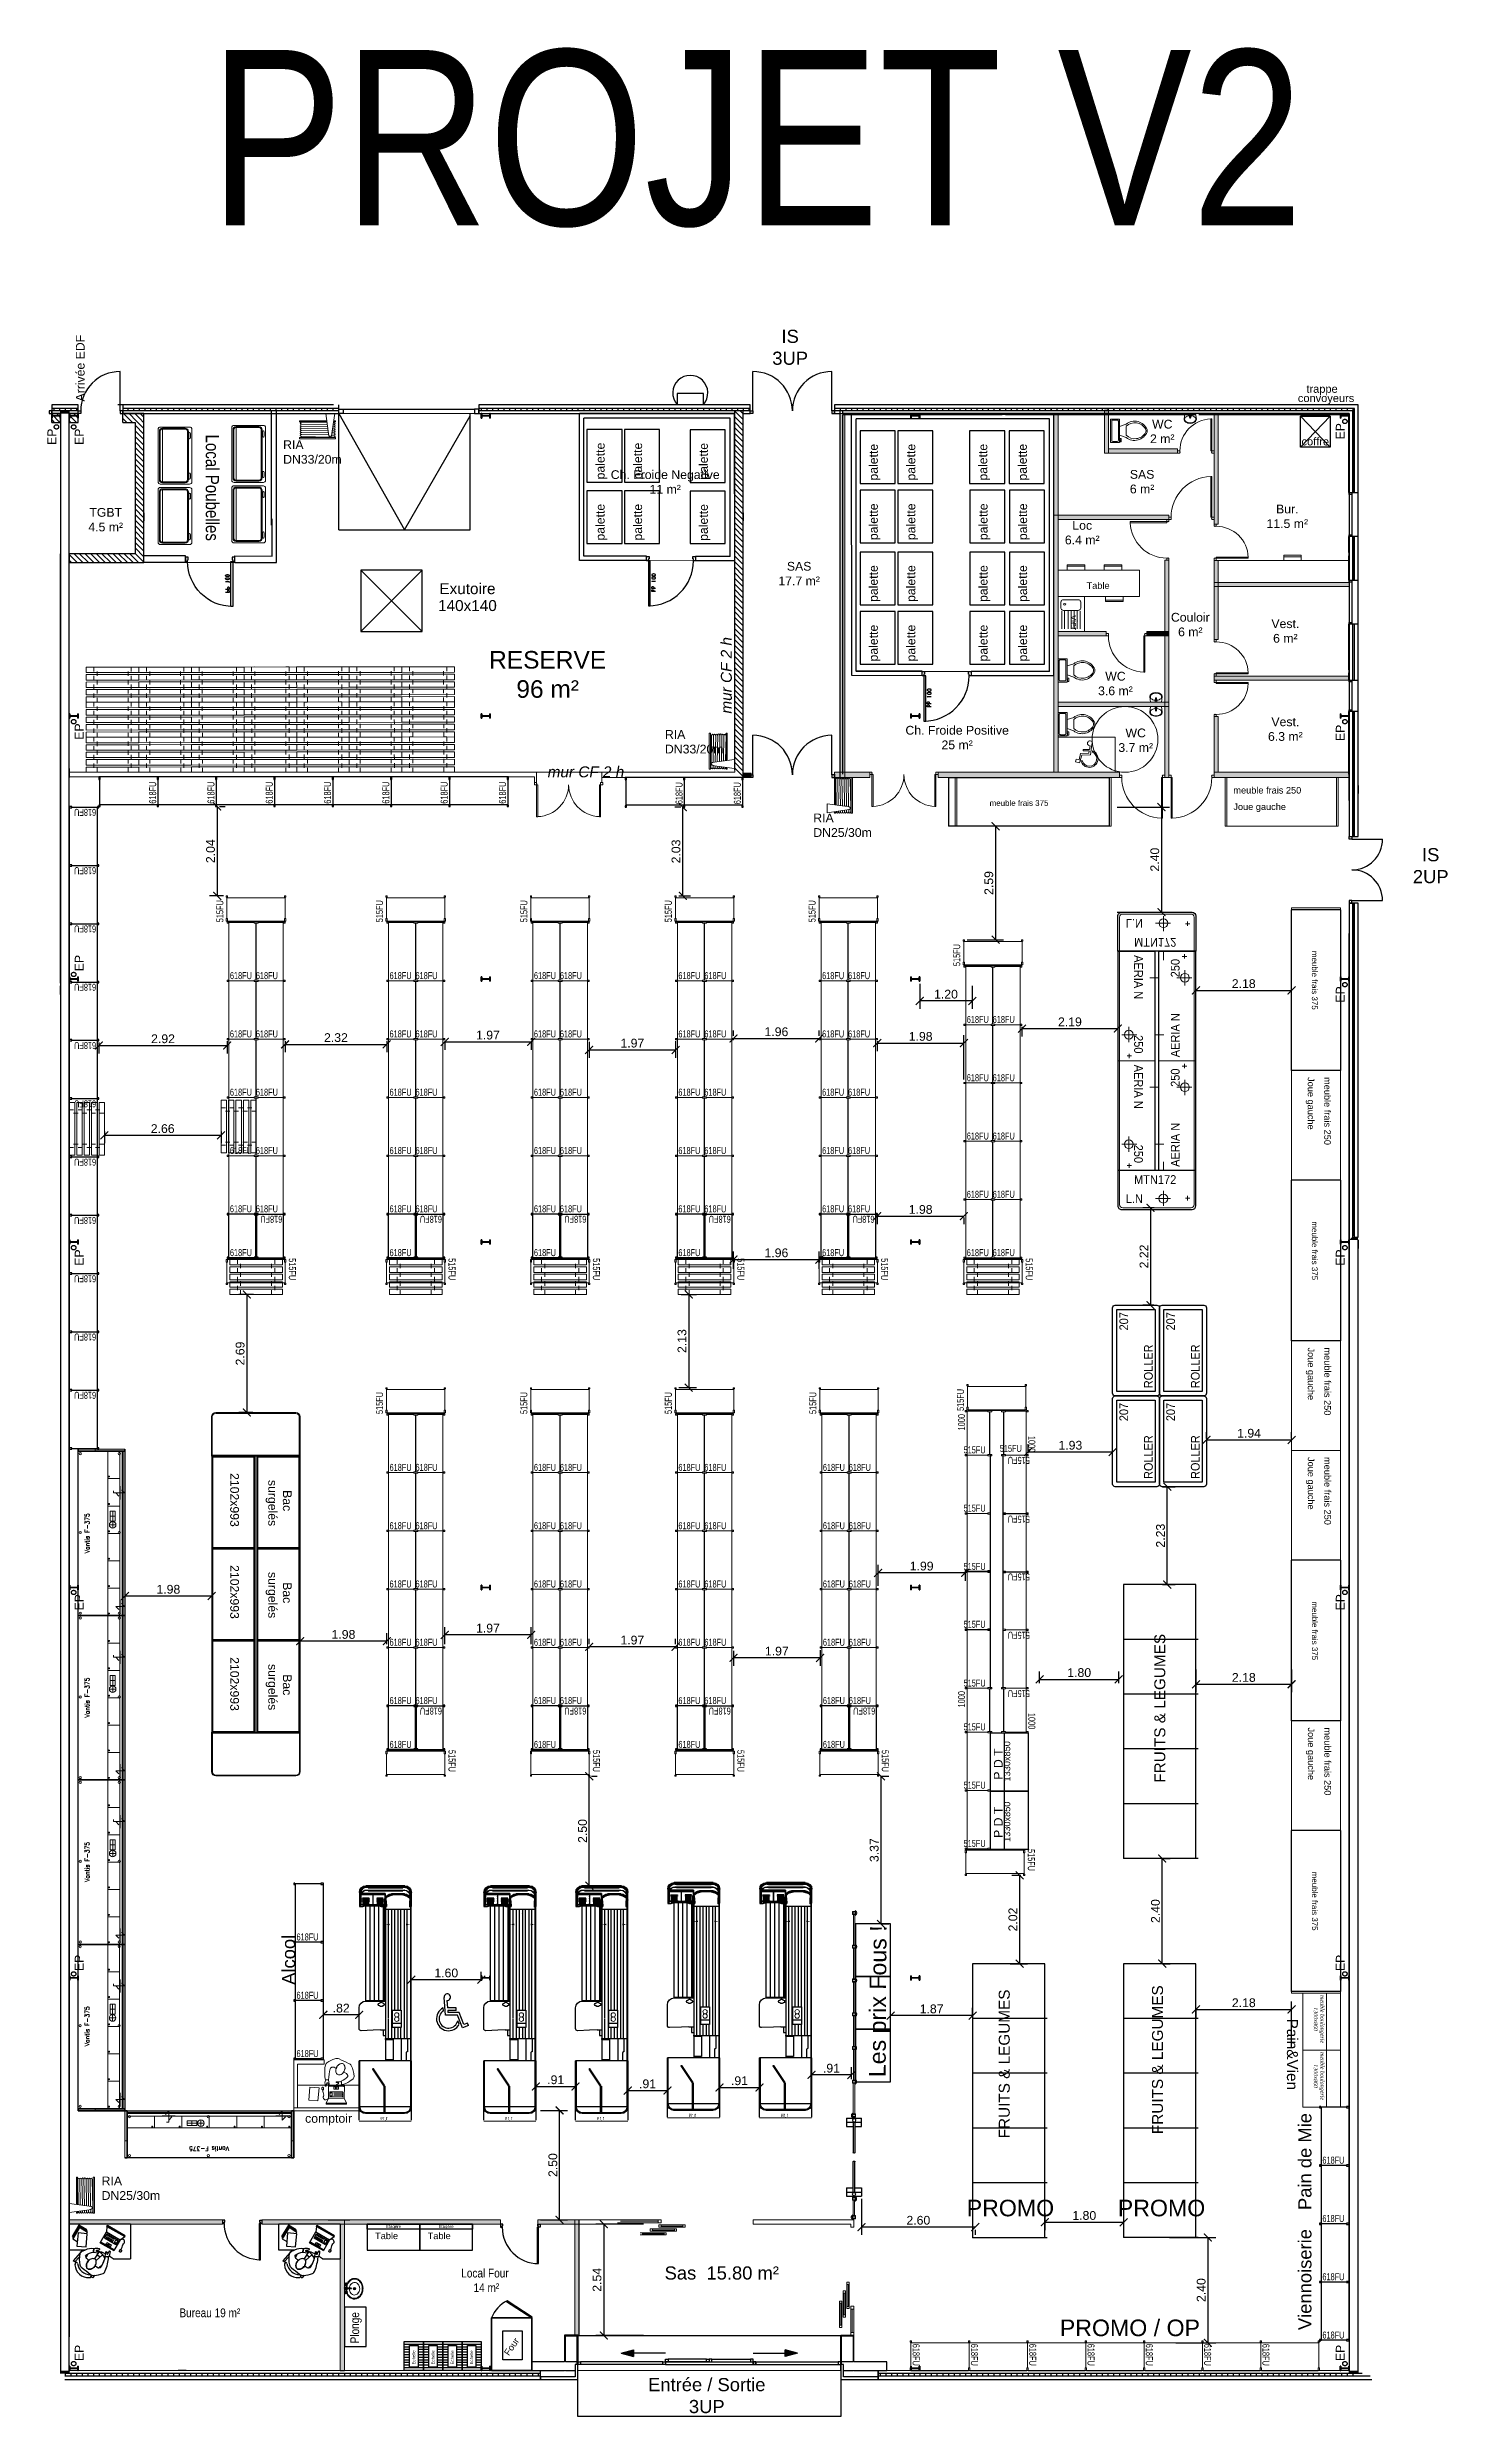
# Model space of a CAD drawing. Header units: millimetres. Extents: x 15590 to 15992, y 1055 to 1132.
# Drawn here: x 15792.4 to 15824.3, y 1069.7 to 1123.7 of the extents above; entities that cross this region are included whole.
import ezdxf
from ezdxf.enums import TextEntityAlignment as Align
from ezdxf.lldxf.tags import DXFTag

# ---------------------------------------------------------------- set-up
doc = ezdxf.new("R2010")
doc.units = ezdxf.units.MM
doc.header["$MEASUREMENT"] = 0
for name, pattern in [('ACAD_ISO07W100', [3.5, 0.5, -3]), ('Cache', [564.444447, 282.222223, -282.222223]), ('CACHE2', [0.1875, 0.125, -0.0625]), ('Caché4', [2.3812, 1.5875, -0.7937]), ('Court', [0.25, 0.05, -0.075, 0.05, -0.075]), ('Tirets', [0.004586, 0.002822, -0.001764]), ('Tirets courts A', [0.4, 0.2, -0.2])]:
    doc.linetypes.add(name, pattern=pattern)
doc.layers.get('0').update_dxf_attribs({"lineweight": 9})
for name, color, linetype in [('007-GONDOLES', 5, 'Continuous'), ('03_Projet', 7, 'Continuous'), ('05_Textes', 7, 'Continuous'), ('59', 7, 'Continuous'), ('AEP-PTT-EDF', 7, 'Continuous'), ('AGR-CAISSE', 7, 'Continuous'), ('auvent 3D', 7, 'Continuous'), ('caisse', 7, 'Continuous'), ('CAISSES', 7, 'Continuous'), ('Cotation', 7, 'Continuous'), ('DRAUF', 7, 'Continuous'), ('EP', 7, 'Continuous'), ('FAMILLES', 8, 'Continuous'), ('frais', 5, 'Continuous'), ('GOND', 6, 'Continuous'), ('gondole', 6, 'Continuous'), ('Gondoles.VETTI', 7, 'Continuous'), ('le cartouche', 7, 'Continuous'), ('MENUISERIES_INT', 1, 'Continuous'), ('Mobilier', 252, 'Continuous'), ('murs exterieurs.P', 7, 'Continuous'), ('murs interieurs.P', 7, 'Continuous'), ('objet', 7, 'Continuous'), ('palette', 8, 'Continuous'), ('Parois', 7, 'Continuous'), ('PORTES', 15, 'Continuous'), ('structure', 7, 'Continuous'), ('surgeles', 4, 'Continuous'), ('texte.VETTI', 7, 'Continuous'), ('TITRES', 7, 'Continuous'), ('VISIBLE', 2, 'Continuous')]:
    doc.layers.add(name, color=color, linetype=linetype)
for name, color, linetype, lineweight in [('DM cloison', 7, 'Continuous', 9), ('DM Divers', 7, 'Continuous', 9), ('DM locaux sociaux', 7, 'Continuous', 9), ('DM porte', 7, 'Continuous', 9), ('DM RIA', 7, 'Continuous', 9), ('DM sanitaire', 7, 'Continuous', 9), ('MAR CLOISONS', 3, 'Continuous', 15)]:
    doc.layers.add(name, color=color, linetype=linetype, lineweight=lineweight)
doc.styles.add('Arial', font='arial.ttf')
doc.styles.add('Arial Narrow', font='ARIALN.TTF', dxfattribs={"height": 0.3})
doc.styles.add('Cotation', font='Romans.shx')
doc.styles.add('GENERATED_STYLE_2', font='')
doc.styles.add('GENERATED_STYLE_3', font='')
doc.styles.add('SEACAD_seiso_ttf', font='seiso.ttf')
doc.styles.get("Standard").update_dxf_attribs({"font": 'swiss.ttf', "height": 0.2})
doc.styles.add('txt', font='txt_____.ttf', dxfattribs={"height": 0.2})
doc.styles.get('GENERATED_STYLE_2').set_extended_font_data('Arial Occidental')
doc.styles.get('GENERATED_STYLE_3').set_extended_font_data('Arial Occidental', italic=True)
tags = doc.linetypes.add('CENTER2', pattern=[28.575, 19.05, -3.175, 3.175, -3.175]).pattern_tags.tags
tags[10:11] = [DXFTag(74, 4), DXFTag(75, 0), DXFTag(340, '0'), DXFTag(46, 0.0), DXFTag(50, 0.0), DXFTag(44, 0.0), DXFTag(45, 0.0)]
tags[8:9] = [DXFTag(74, 4), DXFTag(75, 0), DXFTag(340, '0'), DXFTag(46, 0.0), DXFTag(50, 0.0), DXFTag(44, 0.0), DXFTag(45, 0.0)]
tags[6:7] = [DXFTag(74, 4), DXFTag(75, 0), DXFTag(340, '0'), DXFTag(46, 0.0), DXFTag(50, 0.0), DXFTag(44, 0.0), DXFTag(45, 0.0)]
tags[4:5] = [DXFTag(74, 4), DXFTag(75, 0), DXFTag(340, '0'), DXFTag(46, 0.0), DXFTag(50, 0.0), DXFTag(44, 0.0), DXFTag(45, 0.0)]
doc.dimstyles.new('DECIMAL-100', dxfattribs={"dimtxt": 0.15, "dimasz": 0.1, "dimexe": 0.2, "dimexo": 0.2, "dimgap": 0.05, "dimtad": 1, "dimzin": 4, "dimdsep": 46, "dimtxsty": 'Cotation', "dimcen": -0.5, "dimclrd": 1, "dimclre": 1, "dimclrt": 1, "dimadec": 0, "dimazin": 0, "dimtfac": 0.75, "dimtix": 1, "dimtmove": 2, "dimatfit": 3, "dimfxl": 1, "dimtvp": 0.9, "dimtolj": 1, "dimarcsym": 0})
doc.dimstyles.get("Standard").update_dxf_attribs({"dimtxt": 0.2, "dimasz": 0.18, "dimexe": 0.18, "dimexo": 0.0625, "dimgap": 0.05, "dimtad": 1, "dimzin": 4, "dimdsep": 46, "dimtxsty": 'Standard', "dimblk": 'ARCHTICK', "dimcen": 0.09, "dimadec": 0, "dimazin": 0, "dimtfac": 1, "dimtofl": 0, "dimtmove": 0, "dimatfit": 3, "dimfxl": 1, "dimtolj": 1, "dimtzin": 0, "dimarcsym": 0})
pattern_1 = [(90, (15784.3553, 1074.85421), (-0.13, 8e-18), []), (180, (15784.3553, 1074.85421), (-8e-18, -0.13), [])]
pattern_2 = [(135, (15784.3553, 1074.85421), (-0.06363961, -0.06363961), [])]

msp = doc.modelspace()

# ---------------------------------------------------------------- texts
at = {"color": 151, "lineweight": 15, "width": 0.6}
for s, rotation, p in [('1000', 90, (15813.248, 1092.527)), ('1000', 270, (15814.852, 1091.655)), ('1000', 90, (15813.248, 1086.207)), ('515FU', 180, (15814.303, 1086.151)), ('1000', 270, (15814.852, 1085.335))]:
    msp.add_text(s, height=0.16, rotation=rotation, dxfattribs=at).set_placement(p, align=Align.MIDDLE_RIGHT)
for p in [(15813.797, 1091.711), (15814.623, 1091.742), (15813.797, 1085.391)]:
    msp.add_text('515FU', height=0.16, dxfattribs=at).set_placement(p, align=Align.MIDDLE_RIGHT)
at = {"width": 186.5934, "attachment_point": 2, "style": 'Arial Narrow'}
for s, insert, char_height, rotation in [('{\\fArial|b0|i0|c0|p34;\\C3;FRUITS & LEGUMES}', (15817.646, 1085.814), 0.25, 90), ('{\\fArial|b0|i0|c0|p34;Les prix Fous !}', (15811.148, 1079.131), 0.37811, 89.655), ('{\\fArial|b0|i0|c0|p34;\\C3;FRUITS & LEGUMES}', (15814.097, 1077.7), 0.25, 90), ('{\\fArial|b0|i0|c0|p34;\\C3;FRUITS & LEGUMES}', (15817.593, 1077.797), 0.25, 90)]:
    msp.add_mtext(s, dxfattribs=dict(at, insert=insert, char_height=char_height, rotation=rotation))
at = {"color": 30, "insert": (15820.921, 1077.919), "char_height": 0.25, "width": 186.5934, "attachment_point": 2, "rotation": 270, "style": 'Arial Narrow'}
msp.add_mtext('{\\fArial|b0|i0|c0|p34;Pain&Vien}', dxfattribs=at)
at = {"insert": (15798.273, 1076.558), "char_height": 0.2, "attachment_point": 1}
msp.add_mtext_dynamic_manual_height_columns('comptoir', width=0.86404, gutter_width=1, heights=[0.313], dxfattribs=at)
at = {"char_height": 0.37811, "width": 11.06971, "attachment_point": 2, "style": 'Arial Narrow'}
for s, insert in [('{\\fArial|b0|i0|c0|p34;\\C1;PROMO }', (15814.363, 1074.602)), ('{\\fArial|b0|i0|c0|p34;\\C1;PROMO }', (15817.81, 1074.602)), ('{\\fArial|b0|i0|c0|p34;\\C1;PROMO / OP }', (15817.089, 1071.868))]:
    msp.add_mtext(s, dxfattribs=dict(at, insert=insert))
at = {"layer": '05_Textes', "insert": (15796.307, 1113.662), "char_height": 0.3, "width": 2.66616, "attachment_point": 2, "rotation": 270, "style": 'Arial Narrow'}
msp.add_mtext('Local Poubelles', dxfattribs=at)
at = {"layer": '05_Textes', "char_height": 0.2, "width": 2.66616, "attachment_point": 2, "style": 'Arial Narrow'}
for s, insert in [('Local Four\\P 14 m²', (15802.376, 1073.028)), ('Bureau 19 m²', (15796.1, 1072.122))]:
    msp.add_mtext(s, dxfattribs=dict(at, insert=insert))
at = {"layer": 'AEP-PTT-EDF', "linetype": 'Continuous', "insert": (15793.144, 1116.39), "char_height": 0.2, "attachment_point": 5, "rotation": 90, "style": 'GENERATED_STYLE_2'}
msp.add_mtext('{Arrivée EDF}', dxfattribs=at)
at = {"layer": 'DM Divers', "attachment_point": 2}
for s, insert, char_height, width in [('{\\C1;WC\\P2 m²}', (15817.827, 1115.213), 0.2, 3.36104), ('{\\C1;Ch. Froide Negative\\P11 m²}', (15806.488, 1114.061), 0.2, 3.36104), ('{\\C1;SAS\\P6 m²}', (15817.367, 1114.067), 0.2, 3.36104), ('{\\C1;TGBT\\P4.5 m²}', (15793.724, 1113.2), 0.2, 3.36104), ('{\\C1;Bur.\\P11.5 m²}', (15820.679, 1113.277), 0.2, 3.36104), ('{\\C1;Loc\\P6.4 m²}', (15816.001, 1112.904), 0.2, 3.36104), ('{\\C1;SAS\\P17.7 m²}', (15809.543, 1111.97), 0.2, 3.36104), ('{\\C1;Couloir\\P6 m²}', (15818.467, 1110.807), 0.2, 3.36104), ('{\\C1;Vest.\\P6 m²}', (15820.635, 1110.66), 0.2, 3.36104), ('{\\C1;RESERVE\\P96 m²}', (15803.806, 1109.937), 0.4, 3.36104), ('{\\C1;WC\\P3.6 m²}', (15816.759, 1109.462), 0.2, 3.36104), ('{\\C1;Ch. Froide Positive\\P25 m²}', (15813.148, 1108.229), 0.2, 3.36104), ('{\\C1;WC\\P3.7 m²}', (15817.221, 1108.168), 0.2, 3.36104), ('{\\C1;Vest.\\P6.3 m²}', (15820.635, 1108.421), 0.2, 3.36104), ('Sas  15.80 m²', (15807.778, 1073.081), 0.3, 6.6142)]:
    msp.add_mtext(s, dxfattribs=dict(at, insert=insert, char_height=char_height, width=width))
at = {"layer": 'DM sanitaire'}
msp.add_text('Evier', height=0.15, rotation=270, dxfattribs=at).set_placement((15815.743, 1110.889))
at = {"layer": 'EP', "linetype": 'Continuous', "char_height": 0.2, "attachment_point": 5, "rotation": 90, "style": 'GENERATED_STYLE_2'}
for insert in [(15792.494, 1114.825), (15793.118, 1114.825), (15821.886, 1114.95), (15793.118, 1108.1), (15821.886, 1108.07), (15793.118, 1102.817), (15821.886, 1102.1), (15793.118, 1096.099), (15821.886, 1096.099), (15793.118, 1088.233), (15821.886, 1088.233), (15793.118, 1080.005), (15821.886, 1080.005), (15793.118, 1071.106), (15821.886, 1071.106)]:
    msp.add_mtext('{EP}', dxfattribs=dict(at, insert=insert))
at = {"layer": 'FAMILLES', "color": 0, "char_height": 0.3, "width": 7.36144, "attachment_point": 1, "rotation": 90, "style": 'Arial'}
for s, insert in [('Alcool', (15797.746, 1079.505)), ('Pain de Mie', (15820.93, 1074.367)), ('Viennoiserie', (15820.93, 1071.627))]:
    msp.add_mtext(s, dxfattribs=dict(at, insert=insert))
at = {"layer": 'le cartouche', "color": 1, "style": 'Arial Narrow'}
msp.add_text('PROJET V2', height=4, dxfattribs=at).set_placement((15796.09, 1119.649))
at = {"layer": 'murs interieurs.P', "linetype": 'Continuous', "insert": (15801.976, 1111.165), "char_height": 0.25, "attachment_point": 5, "line_spacing_factor": 0.925552, "style": 'GENERATED_STYLE_2'}
msp.add_mtext('{Exutoire\\P140x140}', dxfattribs=at)
at = {"layer": 'texte.VETTI', "linetype": 'Continuous', "insert": (15807.884, 1109.382), "char_height": 0.25, "attachment_point": 5, "rotation": 90, "style": 'GENERATED_STYLE_3'}
msp.add_mtext('{mur CF 2 h}', dxfattribs=at)
at = {"layer": 'texte.VETTI', "linetype": 'Continuous', "insert": (15804.68, 1107.178), "char_height": 0.25, "attachment_point": 5, "style": 'GENERATED_STYLE_3'}
msp.add_mtext('{mur CF 2 h}', dxfattribs=at)
at = {"layer": 'TITRES', "color": 7, "style": 'Arial'}
for s, p in [('convoyeurs', (15820.921, 1115.617)), ('trappe', (15821.116, 1115.828)), ('coffre', (15821.004, 1114.627))]:
    msp.add_text(s, height=0.18, dxfattribs=at).set_placement(p)

# ---------------------------------------------------------------- blocks, each defined once
blk = doc.blocks.new('*U14')
at = {"layer": 'DM cloison'}
blk.add_hatch(color=3, dxfattribs=at).paths.add_polyline_path([(116, 1000), (0, 1000), (0, -7300), (116, -7300)])
blk.add_lwpolyline([(0, 1000), (0, -7300), (116, -7300), (116, 1000)], close=True, dxfattribs=at)
blk = doc.blocks.new('*U290')
at = {"layer": 'DM cloison'}
blk.add_hatch(color=3, dxfattribs=at).paths.add_polyline_path([(-237, 116), (-237, 0), (570, 0), (570, 116)])
blk.add_lwpolyline([(-237, 0), (570, 0), (570, 116), (-237, 116)], close=True, dxfattribs=at)
blk = doc.blocks.new('*U291')
at = {"layer": 'DM cloison'}
blk.add_hatch(color=3, dxfattribs=at).paths.add_polyline_path([(-2736, 116), (-2736, 0), (1400, 0), (1400, 116)])
blk.add_lwpolyline([(-2736, 0), (1400, 0), (1400, 116), (-2736, 116)], close=True, dxfattribs=at)
blk = doc.blocks.new('*U18')
at = {"layer": 'DM cloison'}
blk.add_hatch(color=3, dxfattribs=at).paths.add_polyline_path([(-2085, 116), (-2085, 0), (1000, 0), (1000, 116)])
blk.add_lwpolyline([(-2085, 0), (1000, 0), (1000, 116), (-2085, 116)], close=True, dxfattribs=at)
blk = doc.blocks.new('*U19')
at = {"layer": 'DM cloison'}
blk.add_hatch(color=2, dxfattribs=at).paths.add_polyline_path([(-2085, 96), (-2085, 0), (1000, 0), (1000, 96)])
blk.add_lwpolyline([(-2085, 0), (1000, 0), (1000, 96), (-2085, 96)], close=True, dxfattribs=at)
blk = doc.blocks.new('*U24')
at = {"layer": 'DM cloison'}
blk.add_hatch(color=2, dxfattribs=at).paths.add_polyline_path([(96, 1616), (0, 1616), (0, 0), (96, 0)])
blk.add_lwpolyline([(0, 1616), (0, 0), (96, 0), (96, 1616)], close=True, dxfattribs=at)
blk = doc.blocks.new('*U21')
at = {"layer": 'DM cloison'}
blk.add_hatch(color=2, dxfattribs=at).paths.add_polyline_path([(96, 1271), (0, 1271), (0, 0), (96, 0)])
blk.add_lwpolyline([(0, 1271), (0, 0), (96, 0), (96, 1271)], close=True, dxfattribs=at)
blk = doc.blocks.new('*U20')
at = {"layer": 'DM porte'}
for p, q in [((50, 0), (0, 0)), ((0, 0), (0, -50)), ((50, -50), (50, 0)), ((0, -50), (50, -50)), ((15, -50), (15, -55)), ((15, -55), (25, -55)), ((25, -55), (25, -50)), ((50, -50), (50, -75)), ((50, -50), (780, -50)), ((50, -75), (780, -75)), ((780, -75), (780, -50)), ((0, -780), (0, -830)), ((50, -780), (0, -780)), ((0, -830), (50, -830)), ((15, -775), (25, -775)), ((15, -780), (15, -775)), ((25, -775), (25, -780)), ((50, -830), (50, -780))]:
    blk.add_line(p, q, dxfattribs=at)
blk.add_arc((50, -50), 730, 270, 358.0374, dxfattribs=at)
blk = doc.blocks.new('*U35')
at = {"layer": 'DM cloison'}
blk.add_hatch(color=2, dxfattribs=at).paths.add_polyline_path([(96, 1806), (0, 1806), (0, 0), (96, 0)])
blk.add_lwpolyline([(0, 1806), (0, 0), (96, 0), (96, 1806)], close=True, dxfattribs=at)
blk = doc.blocks.new('*U23')
at = {"layer": 'DM cloison'}
blk.add_hatch(color=2, dxfattribs=at).paths.add_polyline_path([(0, 96), (0, 0), (2526, 0), (2526, 96)])
blk.add_lwpolyline([(0, 0), (2526, 0), (2526, 96), (0, 96)], close=True, dxfattribs=at)
blk = doc.blocks.new('Porte 93')
at = {"layer": 'DM porte'}
for p, q in [((-75, 980), (-50, 980)), ((-75, 50), (-75, 980)), ((-50, 50), (-50, 980)), ((-1030, 0), (-1030, 50)), ((-1030, 50), (-980, 50)), ((-980, 0), (-1030, 0)), ((-980, 50), (-980, 0)), ((-975, 25), (-980, 25)), ((-980, 15), (-975, 15)), ((-975, 15), (-975, 25)), ((-50, 50), (-75, 50)), ((-55, 15), (-55, 25)), ((-55, 25), (-50, 25)), ((-50, 15), (-55, 15)), ((-50, 50), (0, 50)), ((-50, 0), (-50, 50)), ((0, 0), (-50, 0)), ((0, 50), (0, 0))]:
    blk.add_line(p, q, dxfattribs=at)
blk.add_arc((-50, 50), 930, 91.5404, 180, dxfattribs=at)
blk = doc.blocks.new('*U25')
at = {"layer": 'DM sanitaire'}
for p, q in [((-64, 533), (-267, 533)), ((-267, 533), (-267, 0)), ((-267, 0), (-64, 0)), ((-241, 483), (-241, 51)), ((-114, 508), (-216, 508)), ((-216, 25), (-114, 25)), ((-89, 51), (-89, 483)), ((-64, 0), (-64, 533)), ((-64, 368), (89, 419)), ((-64, 165), (89, 114)), ((-64, 89), (-25, 89)), ((-51, 64), (-64, 64)), ((-51, 13), (-51, 64)), ((-25, 13), (-51, 13)), ((-25, 89), (-25, 13)), ((89, 368), (89, 165))]:
    blk.add_line(p, q, dxfattribs=at)
for centre, radius, start, end in [((-219, 486), 22.5, 81.8699, 188.1301), ((-219, 48), 22.5, 171.8699, 278.1301), ((-111, 486), 22.5, 351.8699, 98.1301), ((-111, 48), 22.5, 261.8699, 8.1301), ((281, 177), 309, 22.0284, 128.5307), ((287, 160), 288, 31.053, 133.6321), ((281, 356), 309, 231.4691, 337.9714), ((287, 373), 288, 226.3677, 328.9468), ((441, 267), 102, 335.7318, 24.2682), ((470, 267), 102, 344.8605, 15.1395)]:
    blk.add_arc(centre, radius, start, end, dxfattribs=at)
blk = doc.blocks.new('Lavabo')
at = {"layer": 'DM sanitaire', "color": 7, "linetype": 'Continuous'}
for p, q in [((-175, 0), (-200, -183)), ((175, 0), (-175, 0)), ((200, -183), (175, 0)), ((-200, -183), (-196, -209)), ((-196, -209), (-185, -234)), ((-185, -234), (-166, -257)), ((-183, -183), (-180, -160)), ((-180, -206), (-183, -183)), ((-180, -160), (-170, -139)), ((-170, -228), (-180, -206)), ((-170, -139), (-153, -118)), ((-153, -248), (-170, -228)), ((-166, -257), (-142, -278)), ((-153, -118), (-130, -101)), ((-130, -266), (-153, -248)), ((-142, -278), (-111, -294)), ((-130, -101), (-102, -86)), ((-102, -280), (-130, -266)), ((-111, -294), (-77, -306)), ((-102, -86), (-70, -75)), ((-70, -291), (-102, -280)), ((-77, -306), (-39, -314)), ((-70, -75), (-36, -69)), ((-36, -298), (-70, -291)), ((-39, -314), (0, -317)), ((-36, -69), (0, -67)), ((0, -300), (-36, -298)), ((-23, -25), (-25, -29)), ((-25, -29), (-25, -34)), ((-25, -34), (-25, -38)), ((-25, -38), (-23, -42)), ((-23, -26), (-24, -30)), ((-24, -30), (-24, -35)), ((-24, -31), (-24, -32)), ((-24, -32), (-24, -34)), ((-24, -35), (-21, -75)), ((-24, -35), (-21, -75)), ((-24, -35), (-24, -35)), ((-22, -21), (-23, -25)), ((-21, -22), (-23, -26)), ((-23, -42), (-23, -42)), ((-19, -17), (-22, -21)), ((-19, -18), (-21, -22)), ((-21, -75), (-20, -79)), ((-21, -75), (-20, -78)), ((-20, -78), (-19, -82)), ((-20, -79), (-19, -83)), ((-16, -14), (-19, -17)), ((-16, -15), (-19, -18)), ((-19, -82), (-17, -85)), ((-19, -83), (-17, -86)), ((-18, -85), (-11, -138)), ((-17, -85), (-15, -88)), ((-17, -86), (-15, -89)), ((-12, -12), (-16, -14)), ((-12, -13), (-16, -15)), ((-15, -88), (-12, -90)), ((-15, -89), (-12, -91)), ((-14, -73), (-14, -58)), ((-14, -58), (14, -58)), ((-14, -59), (14, -59)), ((-13, -76), (-14, -73)), ((-13, -78), (-13, -76)), ((-12, -80), (-13, -78)), ((-9, -10), (-12, -12)), ((-9, -11), (-12, -13)), ((-10, -82), (-12, -80)), ((-12, -90), (-9, -92)), ((-12, -91), (-9, -93)), ((-11, -138), (-11, -140)), ((-11, -140), (-10, -142)), ((-9, -84), (-10, -82)), ((-10, -142), (-9, -143)), ((-4, -9), (-9, -10)), ((-4, -10), (-9, -11)), ((-7, -85), (-9, -84)), ((-9, -92), (-6, -93)), ((-9, -93), (-6, -94)), ((-9, -143), (-7, -145)), ((-5, -86), (-7, -85)), ((-7, -145), (-6, -146)), ((-6, -93), (-2, -94)), ((-6, -94), (-2, -95)), ((-6, -146), (-4, -147)), ((-2, -87), (-5, -86)), ((0, -9), (-4, -9)), ((0, -9), (-4, -10)), ((-4, -147), (-2, -148)), ((0, -87), (-2, -87)), ((-2, -94), (2, -94)), ((-2, -95), (2, -95)), ((-2, -148), (0, -148)), ((4, -9), (0, -9)), ((4, -10), (0, -9)), ((0, -67), (36, -69)), ((2, -87), (0, -87)), ((0, -148), (2, -148)), ((36, -298), (0, -300)), ((0, -317), (39, -314)), ((5, -86), (2, -87)), ((2, -94), (6, -93)), ((2, -95), (6, -94)), ((2, -148), (4, -147)), ((9, -10), (4, -9)), ((9, -11), (4, -10)), ((4, -147), (6, -146)), ((7, -85), (5, -86)), ((6, -93), (9, -92)), ((6, -94), (9, -93)), ((6, -146), (7, -145)), ((9, -84), (7, -85)), ((7, -145), (9, -143)), ((12, -12), (9, -10)), ((12, -13), (9, -11)), ((10, -82), (9, -84)), ((9, -92), (12, -90)), ((9, -93), (12, -91)), ((9, -143), (10, -142)), ((12, -80), (10, -82)), ((10, -142), (11, -140)), ((11, -138), (18, -85)), ((11, -140), (11, -138)), ((16, -14), (12, -12)), ((16, -15), (12, -13)), ((13, -78), (12, -80)), ((12, -90), (15, -88)), ((12, -91), (15, -89)), ((14, -73), (13, -76)), ((13, -76), (13, -78)), ((14, -58), (14, -73)), ((15, -88), (17, -85)), ((15, -89), (17, -86)), ((19, -17), (16, -14)), ((19, -18), (16, -15)), ((17, -85), (19, -82)), ((17, -86), (19, -83)), ((22, -21), (19, -17)), ((21, -22), (19, -18)), ((19, -82), (20, -78)), ((19, -83), (20, -79)), ((20, -79), (21, -75)), ((20, -78), (21, -75)), ((23, -26), (21, -22)), ((21, -75), (24, -35)), ((21, -75), (24, -35)), ((23, -25), (22, -21)), ((25, -29), (23, -25)), ((24, -30), (23, -26)), ((23, -42), (25, -38)), ((23, -42), (23, -42)), ((24, -35), (24, -30)), ((24, -32), (24, -31)), ((24, -34), (24, -32)), ((24, -35), (24, -35)), ((25, -34), (25, -29)), ((25, -38), (25, -34)), ((36, -69), (70, -75)), ((70, -291), (36, -298)), ((39, -314), (77, -306)), ((70, -75), (102, -86)), ((102, -280), (70, -291)), ((77, -306), (111, -294)), ((102, -86), (130, -101)), ((130, -266), (102, -280)), ((111, -294), (142, -278)), ((130, -101), (153, -118)), ((153, -248), (130, -266)), ((142, -278), (166, -257)), ((153, -118), (170, -139)), ((170, -228), (153, -248)), ((166, -257), (185, -234)), ((170, -139), (180, -160)), ((180, -206), (170, -228)), ((180, -160), (183, -183)), ((183, -183), (180, -206)), ((185, -234), (196, -209)), ((196, -209), (200, -183))]:
    blk.add_line(p, q, dxfattribs=at)
blk.add_circle((0, -100), 30, dxfattribs=at)
blk = doc.blocks.new('Cigle handicapé')
at = {"layer": 'DM sanitaire', "color": 0, "linetype": 'ByBlock'}
for p, q in [((-235, -25), (-199, 123)), ((-172, 85), (-222, -96)), ((-199, 123), (-15, 124)), ((28, 86), (-172, 85)), ((-144, 213), (4, 214)), ((-144, 181), (-144, 213)), ((-3, 182), (-144, 181)), ((-15, 124), (-3, 182)), ((4, 214), (20, 296)), ((60, 322), (28, 86)), ((73, 183), (69, 154)), ((-315, -68), (-301, -11)), ((-222, -96), (-315, -68)), ((-301, -11), (-235, -25)), ((-192, -44), (-165, -37))]:
    blk.add_line(p, q, dxfattribs=at)
for centre, radius, start, end in [((0, 0), 197, 192.7923, 68.4146), ((0, 0), 169, 192.7923, 66.0275), ((13, 353), 56.3, 326.5723, 277.3675)]:
    blk.add_arc(centre, radius, start, end, dxfattribs=at)
blk = doc.blocks.new('Handi sanitaire')
at = {"layer": 'DM sanitaire'}
blk.add_lwpolyline([(0, 0), (1300, 0), (1300, 800), (0, 800)], close=True, dxfattribs=at)
blk.add_blockref('Cigle handicapé', (712, 309), dxfattribs=at)
blk = doc.blocks.new('*U34')
at = {"layer": 'DM cloison'}
blk.add_hatch(color=2, dxfattribs=at).paths.add_polyline_path([(96, 3338), (0, 3338), (0, 0), (96, 0)])
blk.add_lwpolyline([(0, 3338), (0, 0), (96, 0), (96, 3338)], close=True, dxfattribs=at)
blk = doc.blocks.new('*U29')
at = {"layer": 'DM cloison'}
blk.add_hatch(color=2, dxfattribs=at).paths.add_polyline_path([(500, 96), (500, 0), (1000, 0), (1000, 96)])
blk.add_lwpolyline([(500, 0), (1000, 0), (1000, 96), (500, 96)], close=True, dxfattribs=at)
blk = doc.blocks.new('*U31')
at = {"layer": 'DM porte'}
for p, q in [((-880, 50), (-930, 50)), ((-930, 50), (-930, 0)), ((-930, 0), (-880, 0)), ((-880, 0), (-880, 50)), ((-880, 35), (-875, 35)), ((-875, 25), (-880, 25)), ((-875, 35), (-875, 25)), ((-50, 0), (-75, 0)), ((-75, 0), (-75, -830)), ((-55, 35), (-55, 25)), ((-50, 35), (-55, 35)), ((-55, 25), (-50, 25)), ((-50, 50), (-50, 0)), ((0, 50), (-50, 50)), ((-50, 0), (0, 0)), ((-50, 0), (-50, -830)), ((0, 0), (0, 50)), ((-75, -830), (-50, -830))]:
    blk.add_line(p, q, dxfattribs=at)
blk.add_arc((-50, 0), 830, 180, 268.274, dxfattribs=at)
blk = doc.blocks.new('*U32')
at = {"layer": 'DM cloison'}
blk.add_hatch(color=2, dxfattribs=at).paths.add_polyline_path([(0, 96), (0, 0), (1096, 0), (1096, 96)])
blk.add_lwpolyline([(0, 0), (1096, 0), (1096, 96), (0, 96)], close=True, dxfattribs=at)
blk = doc.blocks.new('*U33')
at = {"layer": 'DM porte'}
for p, q in [((-50, 0), (0, 0)), ((0, 0), (0, -50)), ((-50, -50), (-880, -50)), ((-880, -75), (-880, -50)), ((-50, -75), (-880, -75)), ((-50, -50), (-50, 0)), ((0, -50), (-50, -50)), ((-50, -50), (-50, -75)), ((-25, -55), (-25, -50)), ((-15, -55), (-25, -55)), ((-15, -50), (-15, -55)), ((-50, -930), (-50, -880)), ((-50, -880), (0, -880)), ((0, -930), (-50, -930)), ((-15, -875), (-25, -875)), ((-25, -875), (-25, -880)), ((-15, -880), (-15, -875)), ((0, -880), (0, -930))]:
    blk.add_line(p, q, dxfattribs=at)
blk.add_arc((-50, -50), 830, 181.726, 270, dxfattribs=at)
blk = doc.blocks.new('*U22')
at = {"layer": 'DM cloison'}
blk.add_hatch(color=2, dxfattribs=at).paths.add_polyline_path([(96, 2236), (0, 2236), (0, -285), (96, -285)])
blk.add_lwpolyline([(0, 2236), (0, -285), (96, -285), (96, 2236)], close=True, dxfattribs=at)
blk = doc.blocks.new('*U36')
at = {"layer": 'DM cloison'}
blk.add_hatch(color=2, dxfattribs=at).paths.add_polyline_path([(-1405, 96), (-1405, 0), (170, 0), (170, 96)])
blk.add_lwpolyline([(-1405, 0), (170, 0), (170, 96), (-1405, 96)], close=True, dxfattribs=at)
blk = doc.blocks.new('*U37')
at = {"layer": 'DM cloison'}
blk.add_hatch(color=2, dxfattribs=at).paths.add_polyline_path([(96, 1000), (0, 1000), (0, 19), (96, 19)])
blk.add_lwpolyline([(0, 1000), (0, 19), (96, 19), (96, 1000)], close=True, dxfattribs=at)
blk = doc.blocks.new('Porte 73')
at = {"layer": 'DM porte'}
for p, q in [((-75, 780), (-50, 780)), ((-75, 50), (-75, 780)), ((-50, 50), (-50, 780)), ((-830, 0), (-830, 50)), ((-830, 50), (-780, 50)), ((-780, 0), (-830, 0)), ((-780, 50), (-780, 0)), ((-775, 25), (-780, 25)), ((-780, 15), (-775, 15)), ((-775, 15), (-775, 25)), ((-50, 50), (-75, 50)), ((-55, 15), (-55, 25)), ((-55, 25), (-50, 25)), ((-50, 15), (-55, 15)), ((-50, 50), (0, 50)), ((-50, 0), (-50, 50)), ((0, 0), (-50, 0)), ((0, 50), (0, 0))]:
    blk.add_line(p, q, dxfattribs=at)
blk.add_arc((-50, 50), 730, 91.9626, 180, dxfattribs=at)
blk = doc.blocks.new('*U39')
at = {"layer": 'DM cloison'}
blk.add_hatch(color=2, dxfattribs=at).paths.add_polyline_path([(96, 5864), (0, 5864), (0, 0), (96, 0)])
blk.add_lwpolyline([(0, 5864), (0, 0), (96, 0), (96, 5864)], close=True, dxfattribs=at)
blk = doc.blocks.new('*U329')
at = {"layer": 'DM cloison'}
blk.add_hatch(color=2, dxfattribs=at).paths.add_polyline_path([(96, 1389), (0, 1389), (0, -930), (96, -930)])
blk.add_lwpolyline([(0, 1389), (0, -930), (96, -930), (96, 1389)], close=True, dxfattribs=at)
blk = doc.blocks.new('3 UP')
at = {"layer": 'DM Divers', "insert": (98, -178), "char_height": 300, "width": 1121.01, "attachment_point": 2}
blk.add_mtext('{\\fArial|b0|i0|c0|p34;\\C1;IS \\P3UP}', dxfattribs=at)
blk = doc.blocks.new('2 UP')
at = {"layer": 'DM Divers', "insert": (66, -204), "char_height": 300, "width": 1121.01, "attachment_point": 2}
blk.add_mtext('{\\fArial|b0|i0|c0|p34;\\C1;IS \\P2UP}', dxfattribs=at)
blk = doc.blocks.new('Entrée Sortie')
at = {"layer": 'DM Divers', "insert": (49, 458), "char_height": 300, "width": 3361.04, "attachment_point": 2}
blk.add_mtext('{\\fArial|b0|i0|c0|p34;\\C1;Entrée / Sortie\\Ftxt|c0;\\P\\fArial|b0|i0|c238|p34;3UP}', dxfattribs=at)
blk = doc.blocks.new('*U47')
at = {"layer": 'DM RIA', "color": 1, "linetype": 'Continuous'}
for p, q in [((313, 0), (104, 0)), ((-495, -191), (-495, -165)), ((-495, -165), (-495, -191)), ((-495, -165), (116, -165)), ((126, -165), (-495, -165)), ((130, -191), (-495, -191)), ((-447, -287), (144, -297)), ((-447, -334), (150, -345)), ((-446, -191), (-446, -193)), ((-446, -240), (138, -250)), ((-446, -381), (156, -392)), ((-446, -429), (162, -439)), ((-446, -476), (-446, -477)), ((-446, -476), (171, -487)), ((-446, -523), (201, -534)), ((-445, -193), (131, -203)), ((158, -403), (104, 0)), ((210, -534), (291, -536)), ((240, -488), (291, -489)), ((250, -441), (291, -442)), ((313, 0), (253, -403)), ((255, -394), (291, -394)), ((262, -347), (291, -347)), ((269, -300), (291, -300)), ((276, -253), (291, -253)), ((283, -206), (292, -206)), ((325, -191), (285, -191)), ((325, -165), (289, -165)), ((291, -191), (291, -206)), ((291, -347), (291, -347)), ((291, -442), (291, -442)), ((291, -536), (291, -548)), ((296, -165), (325, -165)), ((325, -165), (325, -191)), ((325, -191), (325, -165)), ((-495, -574), (-495, -548)), ((325, -548), (-495, -548)), ((-495, -548), (-495, -574)), ((-495, -574), (325, -574)), ((325, -548), (325, -574))]:
    blk.add_line(p, q, dxfattribs=at)
at = {"layer": 'DM RIA', "color": 1, "linetype": 'Continuous', "extrusion": (0, 0, -1)}
for centre, major_axis, start_param, end_param in [((-350, -360), (-128, 2), 5.58648, 6.97989), ((-349, -312), (-128, 2), 5.58648, 6.97989), ((-348, -265), (-128, 2), 5.586496, 6.979875), ((-348, -407), (-128, 2), 5.586491, 6.97988), ((-348, -454), (-128, 2), 5.586496, 6.979875), ((-347, -218), (-128, 2), 5.58648, 6.97989), ((-347, -501), (-128, 2), 5.58648, 6.97989), ((-328, -497), (-121, -41), 5.930977, 6.635394), ((206, -365), (0, -170), 4.940257, 7.626113), ((193, -276), (128, 0), 5.586483, 6.979887), ((193, -324), (128, 0), 5.586483, 6.979887), ((193, -371), (128, 0), 5.586483, 6.979887), ((193, -418), (128, 0), 5.586483, 6.979887), ((193, -465), (128, 0), 5.586483, 6.979887), ((193, -512), (128, 0), 5.586483, 6.979887), ((194, -229), (128, 0), 5.586483, 6.979887)]:
    blk.add_ellipse(centre, major_axis=major_axis, ratio=0.287901, start_param=start_param, end_param=end_param, dxfattribs=at)
blk = doc.blocks.new('RIA 33 20')
at = {"layer": 'DM RIA', "insert": (-608, 627), "char_height": 200, "width": 2384.82, "attachment_point": 1}
blk.add_mtext('{\\fArial|b0|i0|c0|p34;\\C1;RIA\\PDN33/20m}', dxfattribs=at)
blk = doc.blocks.new('*U48')
at = {"layer": 'DM cloison'}
blk.add_hatch(color=2, dxfattribs=at).paths.add_polyline_path([(0, 96), (0, 0), (177, 0), (177, 96)])
blk.add_lwpolyline([(0, 0), (177, 0), (177, 96), (0, 96)], close=True, dxfattribs=at)
blk = doc.blocks.new('Chaise')
at = {"layer": 'DM Divers', "linetype": 'Continuous', "lineweight": 9, "ltscale": 0.4}
for p, q in [((0, 0), (0, 118)), ((400, 118), (400, 0))]:
    blk.add_line(p, q, dxfattribs=at)
at = {"layer": 'DM Divers', "lineweight": 9}
for p, q in [((0, 118), (400, 118)), ((0, 87), (400, 87))]:
    blk.add_line(p, q, dxfattribs=at)
blk = doc.blocks.new('Table')
at = {"layer": 'DM locaux sociaux'}
for p, q in [((1852, 600), (0, 600)), ((0, 600), (0, 0)), ((1852, 0), (1852, 600)), ((0, 0), (1852, 0))]:
    blk.add_line(p, q, dxfattribs=at)
blk.add_text('Table', height=150, dxfattribs=at).set_placement((649, 173))
blk = doc.blocks.new('*U55')
at = {"layer": 'DM Divers', "linetype": 'Continuous', "lineweight": 9, "ltscale": 0.4}
for p, q in [((-400, 118), (-400, 236)), ((0, 236), (0, 118))]:
    blk.add_line(p, q, dxfattribs=at)
at = {"layer": 'DM Divers', "lineweight": 9}
for p, q in [((0, 149), (-400, 149)), ((0, 118), (-400, 118))]:
    blk.add_line(p, q, dxfattribs=at)
blk = doc.blocks.new('FRAIS250')
at = {"layer": 'frais', "linetype": 'ByBlock', "lineweight": -2}
for p, q in [((-0.558, 2.5), (-0.558, 0)), ((0.557, 2.5), (-0.558, 2.5)), ((0.557, 0), (0.557, 2.5)), ((-0.558, 0), (0.557, 0)), ((-0.558, 0), (0.557, 0))]:
    blk.add_line(p, q, dxfattribs=at)
at = {"layer": 'frais', "linetype": 'ByBlock', "lineweight": -2, "oblique": -180, "text_generation_flag": 6}
for s, p in [('Joue gauche', (-0.187, 2.351)), ('meuble frais 250', (0.189, 2.351))]:
    blk.add_text(s, height=0.15, rotation=90, dxfattribs=at).set_placement(p)
blk = doc.blocks.new('JOUE FRAIS')
at = {"layer": 'frais', "linetype": 'ByBlock', "lineweight": -2}
for p, q in [((-0.558, 0.04), (0.557, 0.04)), ((-0.558, 0), (-0.558, 0.04)), ((0.557, 0), (-0.558, 0)), ((0.557, 0.04), (0.557, 0))]:
    blk.add_line(p, q, dxfattribs=at)
blk = doc.blocks.new('*U65')
at = {"color": 5, "linetype": 'ByBlock', "lineweight": -2}
for p, q in [((0.04, 1.115), (3.71, 1.115)), ((0.04, 1.115), (0.04, 0)), ((3.71, 1.115), (3.71, 0)), ((3.71, 0), (0.04, 0))]:
    blk.add_line(p, q, dxfattribs=at)
blk.add_text('meuble frais 375', height=0.13, dxfattribs=at).set_placement((0.98, 0.464))
blk = doc.blocks.new('2.10')
for points in [[(0, 1.027), (2.102, 1.027), (2.102, 2.02), (0, 2.02)], [(0.02, 1.047), (2.082, 1.047), (2.082, 2), (0.02, 2)], [(0, 0), (2.102, 0), (2.102, 0.993), (0, 0.993)], [(0.02, 0.02), (2.082, 0.02), (2.082, 0.973), (0.02, 0.973)]]:
    blk.add_lwpolyline(points, close=True)
at = {"insert": (0.542, 1.826), "char_height": 0.2, "attachment_point": 1}
blk.add_mtext('   Bac \\Psurgelés', dxfattribs=at)
at = {"insert": (0.385, 0.623), "char_height": 0.5, "width": 1.42864, "attachment_point": 1}
blk.add_mtext('{\\H0.4x;2102x993}', dxfattribs=at)
blk = doc.blocks.new('_ArchTick')
at = {"color": 0, "linetype": 'ByBlock', "const_width": 0.15}
blk.add_lwpolyline([(-0.5, -0.5), (0.5, 0.5)], dxfattribs=at)
blk = doc.blocks.new('*D293')
at = {"layer": 'DEFPOINTS', "color": 0, "transparency": 16777216}
for p in [(15806.053, 1074.044), (15805.086, 1071.504), (15806.053, 1071.504)]:
    blk.add_point(p, dxfattribs=at)
at = {"layer": 'DM cloison', "color": 0, "lineweight": -2, "transparency": 16777216}
for p, q in [((15805.991, 1074.044), (15804.906, 1074.044)), ((15805.086, 1074.044), (15805.086, 1071.504)), ((15805.991, 1071.504), (15804.906, 1071.504))]:
    blk.add_line(p, q, dxfattribs=at)
at = {"layer": 'DM cloison', "color": 0, "lineweight": -2, "transparency": 16777216, "xscale": 0.18, "yscale": 0.18, "zscale": 0.18}
for p, rotation in [((15805.086, 1074.044), 90), ((15805.086, 1071.504), 270)]:
    blk.add_blockref('_ArchTick', p, dxfattribs=dict(at, rotation=rotation))
at = {"layer": 'DM cloison', "color": 0, "transparency": 16777216, "insert": (15804.933, 1072.774), "char_height": 0.2, "attachment_point": 5, "rotation": 90}
blk.add_mtext('\\A1;2.54', dxfattribs=at)
blk = doc.blocks.new('*D294')
at = {"color": 0, "lineweight": -2, "transparency": 16777216}
for p, q in [((15812.293, 1102.34), (15812.293, 1101.774)), ((15813.493, 1102.294), (15813.493, 1101.774)), ((15813.493, 1101.954), (15812.293, 1101.954))]:
    blk.add_line(p, q, dxfattribs=at)
at = {"layer": 'DEFPOINTS', "color": 0, "transparency": 16777216}
for p in [(15812.293, 1102.403), (15813.493, 1102.356), (15812.293, 1101.954)]:
    blk.add_point(p, dxfattribs=at)
at = {"color": 0, "lineweight": -2, "transparency": 16777216, "xscale": 0.18, "yscale": 0.18, "zscale": 0.18, "rotation": 180}
blk.add_blockref('_ArchTick', (15812.293, 1101.954), dxfattribs=at)
at = {"color": 0, "lineweight": -2, "transparency": 16777216, "xscale": 0.18, "yscale": 0.18, "zscale": 0.18}
blk.add_blockref('_ArchTick', (15813.493, 1101.954), dxfattribs=at)
at = {"color": 0, "transparency": 16777216, "insert": (15812.893, 1102.107), "char_height": 0.2, "attachment_point": 5}
blk.add_mtext('\\A1;1.20', dxfattribs=at)
blk = doc.blocks.new('*D295')
at = {"color": 0, "lineweight": -2, "transparency": 16777216}
for p, q in [((15814.346, 1105.939), (15813.844, 1105.939)), ((15814.024, 1105.939), (15814.024, 1103.35)), ((15813.377, 1103.35), (15814.204, 1103.35))]:
    blk.add_line(p, q, dxfattribs=at)
at = {"layer": 'DEFPOINTS', "color": 0, "transparency": 16777216}
for p in [(15814.409, 1105.939), (15813.315, 1103.35), (15814.024, 1103.35)]:
    blk.add_point(p, dxfattribs=at)
at = {"color": 0, "lineweight": -2, "transparency": 16777216, "xscale": 0.18, "yscale": 0.18, "zscale": 0.18}
for p, rotation in [((15814.024, 1105.939), 90), ((15814.024, 1103.35), 270)]:
    blk.add_blockref('_ArchTick', p, dxfattribs=dict(at, rotation=rotation))
at = {"color": 0, "transparency": 16777216, "insert": (15813.871, 1104.644), "char_height": 0.2, "attachment_point": 5, "rotation": 90}
blk.add_mtext('\\A1;2.59', dxfattribs=at)
blk = doc.blocks.new('Poubelle 1.30x0.77')
at = {"color": 7, "linetype": 'Continuous', "lineweight": 9}
blk.add_line((1.249, 0.668), (0.05, 0.668), dxfattribs=at)
for points in [[(1.25, 0.77), (0.05, 0.77, 0.418752), (0, 0.72), (0, 0.05, 0.431472), (0.05, 0), (1.25, 0, 0.434675), (1.3, 0.05), (1.3, 0.72, 0.441699)], [(0.1, 0.08), (1.199, 0.078, 0.445076), (1.271, 0.155), (1.271, 0.67, 0.499428), (1.198, 0.741), (0.099, 0.741, 0.41626), (0.03, 0.671), (0.03, 0.15, 0.416121)], [(0.104, 0.1), (1.199, 0.098, 0.445076), (1.251, 0.154), (1.251, 0.671, 0.517979), (1.2, 0.721), (0.103, 0.721, 0.45099), (0.05, 0.669), (0.05, 0.154, 0.457206)], [(0.13, 0.03), (0.23, 0.03, 0.999999), (0.23, 0.07), (0.13, 0.07, 0.999998)], [(1.053, 0.03), (1.153, 0.03, 0.999999), (1.153, 0.07), (1.053, 0.07, 0.999998)]]:
    blk.add_lwpolyline(points, format="xyb", close=True, dxfattribs=at)
blk = doc.blocks.new('PP100')
at = {"layer": '59', "color": 105, "linetype": 'Continuous'}
for p, q in [((107.5, 113), (103.5, 113)), ((103.5, 113), (103.5, 10)), ((107.5, 10), (107.5, 113)), ((0, 10), (4.5, 10)), ((0, 0), (0, 10)), ((6, 0), (0, 0)), ((4.5, 10), (4.5, 6)), ((4.5, 6), (6, 6)), ((6, 6), (6, 0)), ((103.5, 10), (107.5, 10)), ((106, 6), (107.5, 6)), ((106, 0), (106, 6)), ((112, 0), (106, 0)), ((107.5, 6), (107.5, 10)), ((107.5, 10), (112, 10)), ((112, 10), (112, 0))]:
    blk.add_line(p, q, dxfattribs=at)
for points in [[(91, 80.5, 0), (100, 80.5, 0), (100, 77.7, 0), (99.6, 76.8, 0), (99.2, 76.5, 0), (98.3, 76.2, 0), (97, 76.2, 0), (96.2, 76.5, 0), (95.7, 76.8, 0), (95.3, 77.7, 0), (95.3, 80.5, 0)], [(91, 73.3, 0), (100, 73.3, 0), (100, 70.5, 0), (99.6, 69.6, 0), (99.2, 69.3, 0), (98.3, 69, 0), (97, 69, 0), (96.2, 69.3, 0), (95.7, 69.6, 0), (95.3, 70.5, 0), (95.3, 73.3, 0)], [(98.7, 58.2, 0), (99.2, 57.6, 0), (100, 56.7, 0), (91, 56.7, 0)], [(100, 49.8, 0), (99.6, 50.7, 0), (98.3, 51.3, 0), (96.2, 51.7, 0), (94.9, 51.7, 0), (92.7, 51.3, 0), (91.4, 50.7, 0), (91, 49.8, 0), (91, 49.2, 0), (91.4, 48.3, 0), (92.7, 47.7, 0), (94.9, 47.4, 0), (96.2, 47.4, 0), (98.3, 47.7, 0), (99.6, 48.3, 0), (100, 49.2, 0), (100, 49.8, 0)], [(100, 42.6, 0), (99.6, 43.5, 0), (98.3, 44.1, 0), (96.2, 44.5, 0), (94.9, 44.5, 0), (92.7, 44.1, 0), (91.4, 43.5, 0), (91, 42.6, 0), (91, 42, 0), (91.4, 41.1, 0), (92.7, 40.5, 0), (94.9, 40.2, 0), (96.2, 40.2, 0), (98.3, 40.5, 0), (99.6, 41.1, 0), (100, 42, 0), (100, 42.6, 0)]]:
    blk.add_polyline3d(points, dxfattribs=at)
blk.add_arc((107.5, 10), 103, 90, 180, dxfattribs=at)
blk = doc.blocks.new('M618FU-1330')
for points in [[(-0.637, 1.345), (-0.647, 1.345), (-0.647, 1.36), (-0.677, 1.36), (-0.677, 1.33), (-0.647, 1.33), (-0.647, 1.345), (-0.637, 1.345)], [(-0.06, 1.345), (-0.637, 1.345)], [(-0.636, 0.015), (-0.636, 1.345)], [(-0.637, 0.015), (-0.647, 0.015), (-0.647, 0.03), (-0.677, 0.03), (-0.677, 0), (-0.647, 0), (-0.647, 0.015), (-0.637, 0.015)], [(-0.06, 0.015), (-0.637, 0.015)]]:
    blk.add_lwpolyline(points)
for points in [[(-0.06, 1.33), (0, 1.33), (0, 1.36), (-0.06, 1.36)], [(-0.06, 0), (0, 0), (0, 0.03), (-0.06, 0.03)]]:
    blk.add_lwpolyline(points, close=True)
at = {"color": 7, "lineweight": 25}
blk.add_lwpolyline([(0, 0.03), (0, 1.33)], dxfattribs=at)
at = {"color": 151, "lineweight": 15, "width": 0.6}
blk.add_text('618FU', height=0.16, dxfattribs=at).set_placement((-0.11, 0.135), align=Align.MIDDLE_RIGHT)
blk = doc.blocks.new('VANTIS 375')
at = {"color": 4}
for p, q in [((-1.875, -1.07), (-1.875, 0)), ((-1.875, 0), (1.875, 0)), ((1.875, -1.07), (1.875, 0)), ((1.875, 0), (1.875, -1.07)), ((-1.875, -0.68), (1.875, -0.68)), ((-1.875, -0.95), (1.875, -0.95)), ((-1.875, -1.01), (1.875, -1.01)), ((-1.875, -1.03), (1.875, -1.03)), ((-1.875, -1.07), (1.875, -1.07)), ((-1.837, -0.711), (-1.846, -0.68)), ((-1.819, -0.701), (-1.846, -0.68)), ((-1.815, -0.96), (-1.515, -0.96)), ((-1.665, -0.861), (-1.736, -0.931)), ((-1.665, -0.96), (-1.665, -0.861)), ((-1.665, -0.96), (-1.665, -1.061)), ((-1.665, -1.061), (-1.594, -0.99)), ((-1.25, -0.68), (-1.25, -0.95)), ((-1.212, -0.711), (-1.221, -0.68)), ((-1.194, -0.701), (-1.221, -0.68)), ((-0.625, -0.68), (-0.625, -0.95)), ((-0.587, -0.711), (-0.596, -0.68)), ((-0.569, -0.701), (-0.596, -0.68)), ((0, -0.68), (0, -0.95)), ((0.038, -0.711), (0.029, -0.68)), ((0.056, -0.701), (0.029, -0.68)), ((0.12, -0.79), (0.27, -0.79)), ((0.195, -0.715), (0.195, -0.865)), ((0.395, -0.734), (0.282, -0.734)), ((0.282, -0.734), (0.282, -0.79)), ((0.282, -0.79), (0.282, -0.846)), ((0.282, -0.79), (0.395, -0.79)), ((0.282, -0.846), (0.395, -0.846)), ((0.507, -0.734), (0.395, -0.734)), ((0.395, -0.79), (0.395, -0.734)), ((0.395, -0.79), (0.507, -0.79)), ((0.395, -0.846), (0.395, -0.79)), ((0.507, -0.846), (0.395, -0.846)), ((0.507, -0.79), (0.507, -0.734)), ((0.507, -0.79), (0.507, -0.846)), ((0.625, -0.68), (0.625, -0.95)), ((0.663, -0.711), (0.654, -0.68)), ((0.681, -0.701), (0.654, -0.68)), ((0.775, -0.96), (1.075, -0.96)), ((0.925, -0.861), (0.854, -0.932)), ((0.925, -0.861), (0.925, -0.811)), ((0.925, -0.811), (0.975, -0.811)), ((0.925, -0.96), (0.925, -0.861)), ((0.925, -0.96), (0.925, -1.061)), ((0.925, -1.061), (0.996, -0.99)), ((1.25, -0.68), (1.25, -0.95)), ((1.288, -0.712), (1.279, -0.68)), ((1.306, -0.701), (1.279, -0.68))]:
    blk.add_line(p, q, dxfattribs=at)
at = {"color": 4, "lineweight": 30}
for p, q in [((-1.875, 0), (1.875, 0)), ((-1.875, -1.07), (-1.875, 0)), ((-1.875, 0), (-1.875, -1.07)), ((1.875, 0), (1.875, -1.07)), ((1.875, -1.07), (-1.875, -1.07))]:
    blk.add_line(p, q, dxfattribs=at)
at = {"color": 4}
for centre, radius in [((-1.82, -0.05), 0.025), ((0.02, -0.05), 0.025), ((1.82, -0.05), 0.025), ((-1.82, -0.94), 0.025), ((0.02, -0.94), 0.025), ((0.195, -0.79), 0.075), ((1.82, -0.94), 0.025)]:
    blk.add_circle(centre, radius, dxfattribs=at)
for centre in [(-1.826, -0.709), (-1.201, -0.709), (-0.576, -0.709), (0.049, -0.709), (0.674, -0.709), (1.299, -0.709)]:
    blk.add_arc(centre, 0.0108, 191.7205, 48.0082, dxfattribs=at)
at = {"color": 4, "lineweight": 5, "style": 'txt'}
blk.add_text('Vantis F-375', height=0.1, rotation=359.9954, dxfattribs=at).set_placement((0.004, -0.206), align=Align.MIDDLE)
blk = doc.blocks.new('JOUE VANTIS')
blk.add_hatch(color=4).paths.add_polyline_path([(-0.05, -0.68), (0, -0.68), (0, 0), (-0.05, 0)])
at = {"color": 4, "lineweight": 35}
for p, q in [((0, 0.39), (-0.05, 0.39)), ((-0.05, 0.39), (-0.05, -0.68)), ((-0.05, -0.68), (0, -0.68))]:
    blk.add_line(p, q, dxfattribs=at)
at = {"color": 4}
for p, q in [((0, 0), (-0.05, 0)), ((0, -0.68), (0, 0.39))]:
    blk.add_line(p, q, dxfattribs=at)
blk = doc.blocks.new('P515X133')
at = {"color": 6}
for points in [[(-0.533, 0.665), (-0.543, 0.665), (-0.543, 0.68), (-0.574, 0.68), (-0.574, 0.65), (-0.543, 0.65), (-0.543, 0.665), (-0.533, 0.665)], [(-0.06, 0.665), (-0.533, 0.665)], [(-0.533, -0.665), (-0.533, 0.665)], [(-0.533, -0.665), (-0.543, -0.665), (-0.543, -0.65), (-0.574, -0.65), (-0.574, -0.68), (-0.543, -0.68), (-0.543, -0.665), (-0.533, -0.665)], [(-0.06, -0.665), (-0.533, -0.665)]]:
    blk.add_lwpolyline(points, dxfattribs=at)
for points in [[(-0.06, 0.65), (0, 0.65), (0, 0.68), (-0.06, 0.68)], [(-0.06, -0.68), (0, -0.68), (0, -0.65), (-0.06, -0.65)]]:
    blk.add_lwpolyline(points, close=True, dxfattribs=at)
at = {"color": 7, "lineweight": 25}
blk.add_lwpolyline([(0, -0.65), (0, 0.65)], dxfattribs=at)
at = {"color": 151, "lineweight": 15, "width": 0.6}
blk.add_text('515FU', height=0.16, dxfattribs=at).set_placement((-0.11, -0.545), align=Align.MIDDLE_RIGHT)
blk = doc.blocks.new('2P618X133')
at = {"color": 6}
for points in [[(-0.621, 1.345), (-0.631, 1.345), (-0.631, 1.36), (-0.662, 1.36), (-0.662, 1.33), (-0.631, 1.33), (-0.631, 1.345), (-0.621, 1.345)], [(-0.045, 1.345), (-0.621, 1.345)], [(-0.621, 0.015), (-0.621, 1.345)], [(0.045, 1.345), (0.621, 1.345)], [(0.621, 1.345), (0.631, 1.345), (0.631, 1.36), (0.662, 1.36), (0.662, 1.33), (0.631, 1.33), (0.631, 1.345), (0.621, 1.345)], [(0.621, 0.015), (0.621, 1.345)], [(-0.621, 0.015), (-0.631, 0.015), (-0.631, 0.03), (-0.662, 0.03), (-0.662, 0), (-0.631, 0), (-0.631, 0.015), (-0.621, 0.015)], [(-0.045, 0.015), (-0.621, 0.015)], [(0.045, 0.015), (0.621, 0.015)], [(0.621, 0.015), (0.631, 0.015), (0.631, 0.03), (0.662, 0.03), (0.662, 0), (0.631, 0), (0.631, 0.015), (0.621, 0.015)]]:
    blk.add_lwpolyline(points, dxfattribs=at)
for points in [[(-0.045, 1.33), (0.045, 1.33), (0.045, 1.36), (-0.045, 1.36)], [(-0.045, 0), (0.045, 0), (0.045, 0.03), (-0.045, 0.03)]]:
    blk.add_lwpolyline(points, close=True, dxfattribs=at)
at = {"color": 7, "lineweight": 25}
blk.add_lwpolyline([(0, 0.03), (0, 1.33)], dxfattribs=at)
blk.add_lwpolyline([(0, 0.03), (0, 1.33)], dxfattribs=at)
at = {"color": 151, "lineweight": 15, "width": 0.6}
for p in [(-0.095, 0.135), (0.497, 0.135)]:
    blk.add_text('618FU', height=0.16, dxfattribs=at).set_placement(p, align=Align.MIDDLE_RIGHT)
blk = doc.blocks.new('TG 515X133')
at = {"color": 6}
for p, q in [((-0.68, 0.02), (-0.68, 0.08)), ((-0.68, 0.08), (-0.65, 0.08)), ((-0.65, 0.02), (-0.68, 0.02)), ((-0.65, 0.08), (-0.65, 0.02)), ((-0.65, 0), (-0.65, 0.02)), ((-0.65, 0.02), (0.65, 0.02)), ((-0.65, 0), (0.65, 0)), ((0.68, 0.08), (0.65, 0.08)), ((0.65, 0.08), (0.65, 0.02)), ((0.65, 0.02), (0.68, 0.02)), ((0.65, 0.02), (0.65, 0)), ((0.68, 0.02), (0.68, 0.08))]:
    blk.add_line(p, q, dxfattribs=at)
for points in [[(-0.665, 0.5535), (-0.665, 0.5635), (-0.65, 0.5635), (-0.65, 0.5935), (-0.68, 0.5935), (-0.68, 0.5635), (-0.665, 0.5635), (-0.665, 0.5535)], [(-0.665, 0.08), (-0.665, 0.5535)], [(-0.665, 0.553), (0.665, 0.553)], [(0.665, 0.5535), (0.665, 0.5635), (0.68, 0.5635), (0.68, 0.5935), (0.65, 0.5935), (0.65, 0.5635), (0.665, 0.5635), (0.665, 0.5535)], [(0.665, 0.08), (0.665, 0.5535)]]:
    blk.add_lwpolyline(points, dxfattribs=at)
blk = doc.blocks.new('TG 515X133 1')
blk.add_blockref('TG 515X133', (0, 0))
at = {"color": 151, "lineweight": 15, "width": 0.6}
blk.add_text('515FU', height=0.16, rotation=90, dxfattribs=at).set_placement((-0.827, 0.495), align=Align.MIDDLE_RIGHT)
blk = doc.blocks.new('A$C25A4076D')
at = {"color": 82}
for p, q in [((0.32, 1.33), (0.32, 2.66)), ((0.32, 0), (0.32, 1.33))]:
    blk.add_line(p, q, dxfattribs=at)
for points in [[(0, 1.33), (0, 2.66), (0.86, 2.66), (0.86, 1.33)], [(0, 0), (0, 1.33), (0.86, 1.33), (0.86, 0)]]:
    blk.add_lwpolyline(points, close=True, dxfattribs=at)
at = {"color": 82, "char_height": 0.09, "width": 1.115, "attachment_point": 2, "rotation": 90}
for s, insert in [(' {\\H2.2222x;\\C256;P D T\\H0.5x;\\C82; }', (0.078, 1.93)), (' {\\H1.6667x;\\C7;1330x850\\H0.66666x;\\C82; }', (0.302, 1.991)), (' {\\H1.6667x;\\C7;1330x850\\H0.66666x;\\C82; }', (0.302, 0.612)), (' {\\H2.2222x;\\C256;P D T\\H0.5x;\\C82; }', (0.078, 0.6))]:
    blk.add_mtext(s, dxfattribs=dict(at, insert=insert))
blk = doc.blocks.new('A$C6195')
at = {"color": 1}
for points in [[(0.04, 1.345), (0.03, 1.345), (0.03, 1.36), (0, 1.36), (0, 1.33), (0.03, 1.33), (0.03, 1.345), (0.04, 1.345)], [(0.041, 0.015), (0.041, 1.345)], [(0.617, 1.345), (0.041, 1.345)], [(0.04, 0.015), (0.03, 0.015), (0.03, 0.03), (0, 0.03), (0, 0), (0.03, 0), (0.03, 0.015), (0.04, 0.015)], [(0.041, 0.015), (0.031, 0.015), (0.031, 0.03), (0.001, 0.03), (0.001, 0), (0.031, 0), (0.031, 0.015), (0.041, 0.015)], [(0.617, 0.015), (0.04, 0.015)], [(0.617, 0.015), (0.041, 0.015)]]:
    blk.add_lwpolyline(points, dxfattribs=at)
for points in [[(0.617, 1.33), (0.677, 1.33), (0.677, 1.36), (0.617, 1.36)], [(0.617, 0), (0.677, 0), (0.677, 0.03), (0.617, 0.03)], [(0.617, 0), (0.676, 0), (0.676, 0.03), (0.617, 0.03)]]:
    blk.add_lwpolyline(points, close=True, dxfattribs=at)
at = {"color": 1, "lineweight": 25}
blk.add_lwpolyline([(0.676, 0.03), (0.676, 1.33)], dxfattribs=at)
at = {"color": 1, "lineweight": 15, "width": 0.6}
blk.add_text('618FU', height=0.16, dxfattribs=at).set_placement((0.567, 0.135), align=Align.MIDDLE_RIGHT)
blk = doc.blocks.new('Boulangerie')
at = {"color": 42}
blk.add_lwpolyline([(0, 0.86), (1.3, 0.86), (1.3, 0), (0, 0)], close=True, dxfattribs=at)
blk = doc.blocks.new('Pain')
at = {"color": 42}
blk.add_line((-1.3, 0.54), (0, 0.54), dxfattribs=at)
blk.add_blockref('Boulangerie', (-1.3, 0))
at = {"insert": (-0.708, 0.492), "char_height": 0.09, "width": 1.115, "attachment_point": 2}
blk.add_mtext('{\\fBook Antiqua|b0|i1|c0|p18;meuble boulangerie} {\\fBook Antiqua|b0|i1|c0|p18;1300x860} ', dxfattribs=at)
blk = doc.blocks.new('*D296')
at = {"color": 0, "lineweight": -2, "transparency": 16777216}
for p, q in [((15810.965, 1074.621), (15810.965, 1073.799)), ((15813.56, 1073.979), (15810.965, 1073.979)), ((15813.56, 1073.916), (15813.56, 1073.799))]:
    blk.add_line(p, q, dxfattribs=at)
at = {"layer": 'DEFPOINTS', "color": 0, "transparency": 16777216}
for p in [(15810.965, 1074.684), (15810.965, 1073.979), (15813.56, 1073.979)]:
    blk.add_point(p, dxfattribs=at)
at = {"color": 0, "lineweight": -2, "transparency": 16777216, "xscale": 0.18, "yscale": 0.18, "zscale": 0.18, "rotation": 180}
blk.add_blockref('_ArchTick', (15810.965, 1073.979), dxfattribs=at)
at = {"color": 0, "lineweight": -2, "transparency": 16777216, "xscale": 0.18, "yscale": 0.18, "zscale": 0.18}
blk.add_blockref('_ArchTick', (15813.56, 1073.979), dxfattribs=at)
at = {"color": 0, "transparency": 16777216, "insert": (15812.263, 1074.132), "char_height": 0.2, "attachment_point": 5}
blk.add_mtext('\\A1;2.60', dxfattribs=at)
blk = doc.blocks.new('*D297')
at = {"color": 0, "lineweight": -2, "transparency": 16777216}
for p, q in [((15820.778, 1078.083), (15820.778, 1079.122)), ((15818.596, 1078.942), (15820.778, 1078.942)), ((15818.596, 1078.916), (15818.596, 1078.762))]:
    blk.add_line(p, q, dxfattribs=at)
at = {"layer": 'DEFPOINTS', "color": 0, "transparency": 16777216}
for p in [(15818.596, 1078.979), (15820.778, 1078.942), (15820.778, 1078.02)]:
    blk.add_point(p, dxfattribs=at)
at = {"color": 0, "lineweight": -2, "transparency": 16777216, "xscale": 0.18, "yscale": 0.18, "zscale": 0.18, "rotation": 180}
blk.add_blockref('_ArchTick', (15818.596, 1078.942), dxfattribs=at)
at = {"color": 0, "lineweight": -2, "transparency": 16777216, "xscale": 0.18, "yscale": 0.18, "zscale": 0.18}
blk.add_blockref('_ArchTick', (15820.778, 1078.942), dxfattribs=at)
at = {"color": 0, "transparency": 16777216, "insert": (15819.687, 1079.095), "char_height": 0.2, "attachment_point": 5}
blk.add_mtext('\\A1;2.18', dxfattribs=at)
blk = doc.blocks.new('*D304')
at = {"color": 0, "lineweight": -2, "transparency": 16777216}
for p, q in [((15817.991, 1073.74), (15819.047, 1073.74)), ((15818.867, 1073.74), (15818.867, 1071.339)), ((15818.139, 1071.339), (15819.047, 1071.339))]:
    blk.add_line(p, q, dxfattribs=at)
at = {"layer": 'DEFPOINTS', "color": 0, "transparency": 16777216}
for p in [(15817.929, 1073.74), (15818.077, 1071.339), (15818.867, 1071.339)]:
    blk.add_point(p, dxfattribs=at)
at = {"color": 0, "lineweight": -2, "transparency": 16777216, "xscale": 0.18, "yscale": 0.18, "zscale": 0.18}
for p, rotation in [((15818.867, 1073.74), 90), ((15818.867, 1071.339), 270)]:
    blk.add_blockref('_ArchTick', p, dxfattribs=dict(at, rotation=rotation))
at = {"color": 0, "transparency": 16777216, "insert": (15818.715, 1072.54), "char_height": 0.2, "attachment_point": 5, "rotation": 90}
blk.add_mtext('\\A1;2.40', dxfattribs=at)
blk = doc.blocks.new('*D298')
at = {"color": 0, "lineweight": -2, "transparency": 16777216}
for p, q in [((15814.601, 1082.003), (15814.393, 1082.003)), ((15814.573, 1082.003), (15814.573, 1079.986)), ((15814.356, 1079.986), (15814.753, 1079.986))]:
    blk.add_line(p, q, dxfattribs=at)
at = {"layer": 'DEFPOINTS', "color": 0, "transparency": 16777216}
for p in [(15814.663, 1082.003), (15814.294, 1079.986), (15814.573, 1079.986)]:
    blk.add_point(p, dxfattribs=at)
at = {"color": 0, "lineweight": -2, "transparency": 16777216, "xscale": 0.18, "yscale": 0.18, "zscale": 0.18}
for p, rotation in [((15814.573, 1082.003), 90), ((15814.573, 1079.986), 270)]:
    blk.add_blockref('_ArchTick', p, dxfattribs=dict(at, rotation=rotation))
at = {"color": 0, "transparency": 16777216, "insert": (15814.42, 1080.995), "char_height": 0.2, "attachment_point": 5, "rotation": 90}
blk.add_mtext('\\A1;2.02', dxfattribs=at)
blk = doc.blocks.new('aeria-MTN172')
at = {"layer": '007-GONDOLES', "lineweight": 30}
for p, q in [((80.4, 178), (0, 178)), ((0, 178), (0, 0)), ((89, 8.6), (89, 169.4)), ((0, 0), (80.4, 0))]:
    blk.add_line(p, q, dxfattribs=at)
at = {"layer": '007-GONDOLES', "lineweight": 5}
for p, q in [((78, 174), (0, 174)), ((63, 164), (63, 154)), ((85, 11), (85, 167)), ((58, 159), (68, 159)), ((64, 85.6), (64, 120)), ((-20, 103.8), (0, 103.8)), ((45.9, 103.8), (80.1, 103.8)), ((78, 4), (0, 4))]:
    blk.add_line(p, q, dxfattribs=at)
blk.add_circle((64, 103.8), 10, dxfattribs=at)
for centre, start, end in [((78, 167), 0, 90), ((78, 11), 270, 0)]:
    blk.add_arc(centre, 7, start, end, dxfattribs=at)
at = {"layer": '007-GONDOLES', "lineweight": 30}
for centre, start, end in [((80.4, 169.4), 0, 90), ((80.4, 8.6), 270, 0)]:
    blk.add_arc(centre, 8.6, start, end, dxfattribs=at)
at = {"layer": '007-GONDOLES', "lineweight": 5, "width": 0.9}
blk.add_text('MTN172', height=20, rotation=90, dxfattribs=at).set_placement((20.5, 85.1), align=Align.MIDDLE_CENTER)
blk.add_text('L.N', height=20, rotation=90, dxfattribs=at).set_placement((64, 18), align=Align.MIDDLE_LEFT)
blk = doc.blocks.new('aeria-N250')
at = {"layer": '007-GONDOLES', "lineweight": 5}
for p, q in [((0, 85), (0, 0)), ((0, 85), (0, 0)), ((190, 105), (190, 85)), ((250, 0), (250, 85)), ((250, 0), (250, 85)), ((0, 4), (250, 4)), ((171.9, 25), (207.3, 25)), ((190, 43.1), (190, 8.9)), ((233.5, 26), (243.5, 26)), ((238.5, 31), (238.5, 21))]:
    blk.add_line(p, q, dxfattribs=at)
at = {"layer": '007-GONDOLES', "lineweight": 30}
for p, q in [((250, 85), (0, 85)), ((0, 0), (250, 0))]:
    blk.add_line(p, q, dxfattribs=at)
at = {"layer": '007-GONDOLES', "lineweight": 5}
blk.add_circle((190, 25), 10, dxfattribs=at)
at = {"layer": '007-GONDOLES', "lineweight": 5, "width": 0.9}
blk.add_text('AERIA N', height=20, dxfattribs=at).set_placement((8.5, 47.1), align=Align.MIDDLE_LEFT)
blk.add_text('250', height=20, dxfattribs=at).set_placement((211.9, 47.1), align=Align.MIDDLE_CENTER)
blk = doc.blocks.new('A$C3D6040EA')
blk.add_lwpolyline([(0.06, 1.07), (2.01, 1.07, -0.414214), (2.07, 1.01), (2.07, 0.06, -0.414214), (2.01, 0), (0.06, 0, -0.414214), (0, 0.06), (0, 1.01, -0.414214)], format="xyb", close=True)
at = {"color": 5}
blk.add_lwpolyline([(0.1, 0.97), (1.97, 0.97), (1.97, 0.1), (0.1, 0.1)], close=True, dxfattribs=at)
at = {"color": 5, "width": 0.891}
for s, p in [('207', (1.702, 0.816)), ('ROLLER', (0.675, 0.254))]:
    blk.add_text(s, height=0.2, dxfattribs=at).set_placement(p, align=Align.MIDDLE_CENTER)
blk = doc.blocks.new('*D299')
at = {"color": 0, "lineweight": -2, "transparency": 16777216}
for p, q in [((15808.048, 1095.839), (15808.048, 1096.233)), ((15808.048, 1096.053), (15810.003, 1096.053)), ((15810.003, 1095.839), (15810.003, 1096.233))]:
    blk.add_line(p, q, dxfattribs=at)
at = {"layer": 'DEFPOINTS', "color": 0, "transparency": 16777216}
for p in [(15808.048, 1095.776), (15810.003, 1096.053), (15810.003, 1095.776)]:
    blk.add_point(p, dxfattribs=at)
at = {"color": 0, "lineweight": -2, "transparency": 16777216, "xscale": 0.18, "yscale": 0.18, "zscale": 0.18, "rotation": 180}
blk.add_blockref('_ArchTick', (15808.048, 1096.053), dxfattribs=at)
at = {"color": 0, "lineweight": -2, "transparency": 16777216, "xscale": 0.18, "yscale": 0.18, "zscale": 0.18}
blk.add_blockref('_ArchTick', (15810.003, 1096.053), dxfattribs=at)
at = {"color": 0, "transparency": 16777216, "insert": (15809.025, 1096.205), "char_height": 0.2, "attachment_point": 5}
blk.add_mtext('\\A1;1.96', dxfattribs=at)
blk = doc.blocks.new('*D300')
at = {"color": 0, "lineweight": -2, "transparency": 16777216}
for p, q in [((15811.326, 1097.044), (15811.326, 1096.862)), ((15811.326, 1097.042), (15813.303, 1097.042)), ((15813.303, 1097.014), (15813.303, 1096.862))]:
    blk.add_line(p, q, dxfattribs=at)
at = {"layer": 'DEFPOINTS', "color": 0, "transparency": 16777216}
for p in [(15811.326, 1097.106), (15813.303, 1097.076), (15813.303, 1097.042)]:
    blk.add_point(p, dxfattribs=at)
at = {"color": 0, "lineweight": -2, "transparency": 16777216, "xscale": 0.18, "yscale": 0.18, "zscale": 0.18, "rotation": 180}
blk.add_blockref('_ArchTick', (15811.326, 1097.042), dxfattribs=at)
at = {"color": 0, "lineweight": -2, "transparency": 16777216, "xscale": 0.18, "yscale": 0.18, "zscale": 0.18}
blk.add_blockref('_ArchTick', (15813.303, 1097.042), dxfattribs=at)
at = {"color": 0, "transparency": 16777216, "insert": (15812.315, 1097.195), "char_height": 0.2, "attachment_point": 5}
blk.add_mtext('\\A1;1.98', dxfattribs=at)
blk = doc.blocks.new('*U16')
at = {"layer": 'DM porte'}
for p, q in [((0, 0), (-50, 0)), ((0, -50), (0, 0)), ((-1560, 0), (-1510, 0)), ((-1560, -50), (-1560, 0)), ((-1510, -50), (-1560, -50)), ((-1510, 0), (-1510, -50)), ((-1510, -15), (-1505, -15)), ((-1505, -25), (-1510, -25)), ((-1510, -50), (-1510, -780)), ((-1510, -50), (-1485, -50)), ((-1505, -15), (-1505, -25)), ((-1485, -50), (-1485, -780)), ((-75, -50), (-75, -780)), ((-50, -50), (-75, -50)), ((-50, -15), (-55, -15)), ((-55, -15), (-55, -25)), ((-55, -25), (-50, -25)), ((-50, 0), (-50, -50)), ((-50, -50), (-50, -780)), ((-50, -50), (0, -50)), ((-1485, -780), (-1510, -780)), ((-75, -780), (-50, -780))]:
    blk.add_line(p, q, dxfattribs=at)
for centre, start, end in [((-1510, -50), 271.9626, 0), ((-50, -50), 180, 268.0374)]:
    blk.add_arc(centre, 730, start, end, dxfattribs=at)
blk = doc.blocks.new('A$C72C830AC')
at = {"layer": 'GOND', "color": 7, "lineweight": 25}
blk.add_lwpolyline([(0, 1.03), (0, 0.03)], dxfattribs=at)
at = {"layer": 'GOND'}
for points in [[(0.06, 1.03), (0, 1.03), (0, 1), (0.06, 1)], [(0.06, 0.03), (0, 0.03), (0, 0), (0.06, 0)]]:
    blk.add_lwpolyline(points, close=True, dxfattribs=at)
for points in [[(0.06, 1.015), (0.636, 1.015)], [(0.636, 1.015), (0.646, 1.015), (0.646, 1), (0.676, 1), (0.676, 1.03), (0.646, 1.03), (0.646, 1.015), (0.636, 1.015)], [(0.636, 1.015), (0.636, 0.015)], [(0.06, 0.015), (0.636, 0.015)], [(0.636, 0.015), (0.646, 0.015), (0.646, 0), (0.676, 0), (0.676, 0.03), (0.646, 0.03), (0.646, 0.015), (0.636, 0.015)]]:
    blk.add_lwpolyline(points, dxfattribs=at)
at = {"color": 151, "lineweight": 15, "width": 0.6}
blk.add_text('618FU', height=0.16, rotation=180, dxfattribs=at).set_placement((0.11, 0.895), align=Align.MIDDLE_RIGHT)
blk = doc.blocks.new('A$C29413FD8')
at = {"layer": 'Mobilier', "color": 34, "linetype": 'Continuous', "lineweight": 9}
for p, q in [((0.125, 1.2), (0, 1.2)), ((0, 1.2), (0, 0)), ((0.125, 1.2), (0.125, 0)), ((0.295, 1.2), (0.17, 1.2)), ((0.17, 1.2), (0.17, 0)), ((0.295, 1.2), (0.295, 0)), ((0.465, 1.2), (0.34, 1.2)), ((0.34, 1.2), (0.34, 0)), ((0.465, 1.2), (0.465, 0)), ((0.635, 1.2), (0.51, 1.2)), ((0.51, 1.2), (0.51, 0)), ((0.635, 1.2), (0.635, 0)), ((0.8, 1.2), (0.68, 1.2)), ((0.68, 1.2), (0.68, 0)), ((0.8, 0), (0.8, 1.2)), ((0, 0), (0.125, 0)), ((0.17, 0), (0.295, 0)), ((0.34, 0), (0.465, 0)), ((0.51, 0), (0.635, 0)), ((0.68, 0), (0.8, 0))]:
    blk.add_line(p, q, dxfattribs=at)
at = {"layer": 'Mobilier', "color": 34, "linetype": 'CACHE2', "lineweight": 9, "ltscale": 0.8}
for points in [[(0, 1.027), (0.8, 1.027), (0.8, 0.953), (0, 0.953)], [(0, 0.173), (0.8, 0.173), (0.8, 0.247), (0, 0.247)]]:
    blk.add_lwpolyline(points, close=True, dxfattribs=at)
blk = doc.blocks.new('A$C366C29EA')
at = {"color": 3}
for p, q in [((-0.05, 0), (-0.05, 1.7)), ((1.2, 0.05), (1.2, 1.7)), ((-0.05, 0.05), (1.2, 0.05))]:
    blk.add_line(p, q, dxfattribs=at)
at = {"layer": 'DRAUF', "color": 3}
blk.add_line((1.2, 1.7), (-0.05, 1.7), dxfattribs=at)
blk = doc.blocks.new('*D305')
at = {"color": 0, "lineweight": -2, "transparency": 16777216}
for p, q in [((15815.15, 1074.299), (15815.15, 1073.909)), ((15815.15, 1074.089), (15816.946, 1074.089)), ((15816.946, 1074.3), (15816.946, 1073.909))]:
    blk.add_line(p, q, dxfattribs=at)
at = {"layer": 'DEFPOINTS', "color": 0, "transparency": 16777216}
for p in [(15815.15, 1074.361), (15816.946, 1074.363), (15816.946, 1074.089)]:
    blk.add_point(p, dxfattribs=at)
at = {"color": 0, "lineweight": -2, "transparency": 16777216, "xscale": 0.18, "yscale": 0.18, "zscale": 0.18, "rotation": 180}
blk.add_blockref('_ArchTick', (15815.15, 1074.089), dxfattribs=at)
at = {"color": 0, "lineweight": -2, "transparency": 16777216, "xscale": 0.18, "yscale": 0.18, "zscale": 0.18}
blk.add_blockref('_ArchTick', (15816.946, 1074.089), dxfattribs=at)
at = {"color": 0, "transparency": 16777216, "insert": (15816.048, 1074.242), "char_height": 0.2, "attachment_point": 5}
blk.add_mtext('\\A1;1.80', dxfattribs=at)
blk = doc.blocks.new('*D306')
at = {"color": 0, "lineweight": -2, "transparency": 16777216}
for p, q in [((15818.594, 1102.233), (15818.594, 1102.375)), ((15818.594, 1102.195), (15820.776, 1102.195)), ((15820.776, 1102.233), (15820.776, 1102.375))]:
    blk.add_line(p, q, dxfattribs=at)
at = {"layer": 'DEFPOINTS', "color": 0, "transparency": 16777216}
for p in [(15820.776, 1102.195), (15818.594, 1102.171), (15820.776, 1102.171)]:
    blk.add_point(p, dxfattribs=at)
at = {"color": 0, "lineweight": -2, "transparency": 16777216, "xscale": 0.18, "yscale": 0.18, "zscale": 0.18, "rotation": 180}
blk.add_blockref('_ArchTick', (15818.594, 1102.195), dxfattribs=at)
at = {"color": 0, "lineweight": -2, "transparency": 16777216, "xscale": 0.18, "yscale": 0.18, "zscale": 0.18}
blk.add_blockref('_ArchTick', (15820.776, 1102.195), dxfattribs=at)
at = {"color": 0, "transparency": 16777216, "insert": (15819.685, 1102.347), "char_height": 0.2, "attachment_point": 5}
blk.add_mtext('\\A1;2.18', dxfattribs=at)
blk = doc.blocks.new('*D307')
at = {"color": 0, "lineweight": -2, "transparency": 16777216}
for p, q in [((15808.048, 1087.124), (15808.048, 1086.785)), ((15810.02, 1087.142), (15810.02, 1086.785)), ((15810.02, 1086.965), (15808.048, 1086.965))]:
    blk.add_line(p, q, dxfattribs=at)
at = {"layer": 'DEFPOINTS', "color": 0, "transparency": 16777216}
for p in [(15808.048, 1087.186), (15810.02, 1087.205), (15808.048, 1086.965)]:
    blk.add_point(p, dxfattribs=at)
at = {"color": 0, "lineweight": -2, "transparency": 16777216, "xscale": 0.18, "yscale": 0.18, "zscale": 0.18, "rotation": 180}
blk.add_blockref('_ArchTick', (15808.048, 1086.965), dxfattribs=at)
at = {"color": 0, "lineweight": -2, "transparency": 16777216, "xscale": 0.18, "yscale": 0.18, "zscale": 0.18}
blk.add_blockref('_ArchTick', (15810.02, 1086.965), dxfattribs=at)
at = {"color": 0, "transparency": 16777216, "insert": (15809.034, 1087.118), "char_height": 0.2, "attachment_point": 5}
blk.add_mtext('\\A1;1.97', dxfattribs=at)
blk = doc.blocks.new('*D308')
at = {"color": 0, "lineweight": -2, "transparency": 16777216}
for p, q in [((15804.752, 1087.279), (15804.752, 1087.396)), ((15806.725, 1087.216), (15804.752, 1087.216)), ((15806.725, 1087.279), (15806.725, 1087.396))]:
    blk.add_line(p, q, dxfattribs=at)
at = {"layer": 'DEFPOINTS', "color": 0, "transparency": 16777216}
for p in [(15804.752, 1087.216), (15804.752, 1087.216), (15806.725, 1087.216)]:
    blk.add_point(p, dxfattribs=at)
at = {"color": 0, "lineweight": -2, "transparency": 16777216, "xscale": 0.18, "yscale": 0.18, "zscale": 0.18, "rotation": 180}
blk.add_blockref('_ArchTick', (15804.752, 1087.216), dxfattribs=at)
at = {"color": 0, "lineweight": -2, "transparency": 16777216, "xscale": 0.18, "yscale": 0.18, "zscale": 0.18}
blk.add_blockref('_ArchTick', (15806.725, 1087.216), dxfattribs=at)
at = {"color": 0, "transparency": 16777216, "insert": (15805.738, 1087.369), "char_height": 0.2, "attachment_point": 5}
blk.add_mtext('\\A1;1.97', dxfattribs=at)
blk = doc.blocks.new('*D309')
at = {"color": 0, "lineweight": -2, "transparency": 16777216}
for p, q in [((15801.458, 1087.279), (15801.458, 1087.669)), ((15803.429, 1087.279), (15803.429, 1087.669)), ((15803.429, 1087.489), (15801.458, 1087.489))]:
    blk.add_line(p, q, dxfattribs=at)
at = {"layer": 'DEFPOINTS', "color": 0, "transparency": 16777216}
for p in [(15801.458, 1087.489), (15801.458, 1087.216), (15803.429, 1087.216)]:
    blk.add_point(p, dxfattribs=at)
at = {"color": 0, "lineweight": -2, "transparency": 16777216, "xscale": 0.18, "yscale": 0.18, "zscale": 0.18, "rotation": 180}
blk.add_blockref('_ArchTick', (15801.458, 1087.489), dxfattribs=at)
at = {"color": 0, "lineweight": -2, "transparency": 16777216, "xscale": 0.18, "yscale": 0.18, "zscale": 0.18}
blk.add_blockref('_ArchTick', (15803.429, 1087.489), dxfattribs=at)
at = {"color": 0, "transparency": 16777216, "insert": (15802.444, 1087.642), "char_height": 0.2, "attachment_point": 5}
blk.add_mtext('\\A1;1.97', dxfattribs=at)
blk = doc.blocks.new('*D310')
at = {"color": 0, "lineweight": -2, "transparency": 16777216}
for p, q in [((15798.16, 1087.279), (15798.16, 1087.526)), ((15800.135, 1087.346), (15798.16, 1087.346)), ((15800.135, 1087.279), (15800.135, 1087.526))]:
    blk.add_line(p, q, dxfattribs=at)
at = {"layer": 'DEFPOINTS', "color": 0, "transparency": 16777216}
for p in [(15798.16, 1087.346), (15798.16, 1087.216), (15800.135, 1087.216)]:
    blk.add_point(p, dxfattribs=at)
at = {"color": 0, "lineweight": -2, "transparency": 16777216, "xscale": 0.18, "yscale": 0.18, "zscale": 0.18, "rotation": 180}
blk.add_blockref('_ArchTick', (15798.16, 1087.346), dxfattribs=at)
at = {"color": 0, "lineweight": -2, "transparency": 16777216, "xscale": 0.18, "yscale": 0.18, "zscale": 0.18}
blk.add_blockref('_ArchTick', (15800.135, 1087.346), dxfattribs=at)
at = {"color": 0, "transparency": 16777216, "insert": (15799.148, 1087.499), "char_height": 0.2, "attachment_point": 5}
blk.add_mtext('\\A1;1.98', dxfattribs=at)
blk = doc.blocks.new('*D311')
at = {"color": 0, "lineweight": -2, "transparency": 16777216}
for p, q in [((15815.03, 1086.39), (15815.03, 1086.655)), ((15816.834, 1086.39), (15816.834, 1086.655)), ((15815.03, 1086.475), (15816.834, 1086.475))]:
    blk.add_line(p, q, dxfattribs=at)
at = {"layer": 'DEFPOINTS', "color": 0, "transparency": 16777216}
for p in [(15815.03, 1086.327), (15816.834, 1086.475), (15816.834, 1086.327)]:
    blk.add_point(p, dxfattribs=at)
at = {"color": 0, "lineweight": -2, "transparency": 16777216, "xscale": 0.18, "yscale": 0.18, "zscale": 0.18, "rotation": 180}
blk.add_blockref('_ArchTick', (15815.03, 1086.475), dxfattribs=at)
at = {"color": 0, "lineweight": -2, "transparency": 16777216, "xscale": 0.18, "yscale": 0.18, "zscale": 0.18}
blk.add_blockref('_ArchTick', (15816.834, 1086.475), dxfattribs=at)
at = {"color": 0, "transparency": 16777216, "insert": (15815.932, 1086.628), "char_height": 0.2, "attachment_point": 5}
blk.add_mtext('\\A1;1.80', dxfattribs=at)
blk = doc.blocks.new('*D312')
at = {"color": 0, "lineweight": -2, "transparency": 16777216}
for p, q in [((15818.835, 1091.968), (15818.835, 1092.116)), ((15818.835, 1091.936), (15820.778, 1091.936)), ((15820.778, 1091.968), (15820.778, 1092.116))]:
    blk.add_line(p, q, dxfattribs=at)
at = {"layer": 'DEFPOINTS', "color": 0, "transparency": 16777216}
for p in [(15820.778, 1091.936), (15818.835, 1091.905), (15820.778, 1091.905)]:
    blk.add_point(p, dxfattribs=at)
at = {"color": 0, "lineweight": -2, "transparency": 16777216, "xscale": 0.18, "yscale": 0.18, "zscale": 0.18, "rotation": 180}
blk.add_blockref('_ArchTick', (15818.835, 1091.936), dxfattribs=at)
at = {"color": 0, "lineweight": -2, "transparency": 16777216, "xscale": 0.18, "yscale": 0.18, "zscale": 0.18}
blk.add_blockref('_ArchTick', (15820.778, 1091.936), dxfattribs=at)
at = {"color": 0, "transparency": 16777216, "insert": (15819.807, 1092.089), "char_height": 0.2, "attachment_point": 5}
blk.add_mtext('\\A1;1.94', dxfattribs=at)
blk = doc.blocks.new('*D313')
at = {"color": 0, "lineweight": -2, "transparency": 16777216}
for p, q in [((15816.814, 1102.364), (15816.814, 1101.142)), ((15814.626, 1101.364), (15814.626, 1101.142)), ((15814.626, 1101.322), (15816.814, 1101.322))]:
    blk.add_line(p, q, dxfattribs=at)
at = {"layer": 'DEFPOINTS', "color": 0, "transparency": 16777216}
for p in [(15816.814, 1102.426), (15814.626, 1101.426), (15816.814, 1101.322)]:
    blk.add_point(p, dxfattribs=at)
at = {"color": 0, "lineweight": -2, "transparency": 16777216, "xscale": 0.18, "yscale": 0.18, "zscale": 0.18, "rotation": 180}
blk.add_blockref('_ArchTick', (15814.626, 1101.322), dxfattribs=at)
at = {"color": 0, "lineweight": -2, "transparency": 16777216, "xscale": 0.18, "yscale": 0.18, "zscale": 0.18}
blk.add_blockref('_ArchTick', (15816.814, 1101.322), dxfattribs=at)
at = {"color": 0, "transparency": 16777216, "insert": (15815.72, 1101.475), "char_height": 0.2, "attachment_point": 5}
blk.add_mtext('\\A1;2.19', dxfattribs=at)
blk = doc.blocks.new('*U45')
at = {"layer": 'DM RIA', "color": 1, "linetype": 'Continuous'}
for p, q in [((-470, -809), (-470, 11)), ((-443, 11), (-470, 11)), ((-443, 11), (-443, -809)), ((104, 0), (-299, -60)), ((-60, 11), (-86, 11)), ((-86, 11), (-60, 11)), ((-86, 11), (-86, -28)), ((-60, -18), (-60, 11)), ((-60, 11), (-60, -24)), ((104, 0), (104, -209)), ((-431, -22), (-443, -22)), ((-430, -103), (-431, -22)), ((-419, -759), (-430, -113)), ((-383, -74), (-384, -22)), ((-371, -759), (-382, -142)), ((-336, -64), (-337, -22)), ((-337, -22), (-337, -22)), ((-324, -759), (-335, -152)), ((-299, -155), (104, -209)), ((-289, -58), (-290, -22)), ((-277, -759), (-288, -157)), ((-243, -22), (-243, -22)), ((-242, -51), (-243, -22)), ((-230, -761), (-240, -163)), ((-195, -44), (-196, -22)), ((-183, -760), (-193, -169)), ((-148, -38), (-148, -22)), ((-136, -759), (-146, -176)), ((-86, -22), (-101, -22)), ((-101, -31), (-101, -22)), ((-88, -758), (-98, -182)), ((-86, -184), (-86, -809)), ((-60, -187), (-60, -809)), ((-60, -809), (-60, -198)), ((-470, -809), (-443, -809)), ((-443, -809), (-470, -809)), ((-371, -759), (-372, -759)), ((-86, -759), (-89, -759)), ((-86, -809), (-60, -809)), ((-60, -809), (-86, -809))]:
    blk.add_line(p, q, dxfattribs=at)
for centre, major_axis, start_param, end_param in [((-408, -120), (0, 128), 5.586483, 6.979887), ((-361, -120), (0, 128), 5.586483, 6.979887), ((-313, -120), (0, 128), 5.586483, 6.979887), ((-266, -120), (0, 128), 5.586483, 6.979887), ((-219, -120), (0, 128), 5.586483, 6.979887), ((-172, -120), (0, 128), 5.586483, 6.979887), ((-125, -119), (0, 128), 5.586483, 6.979887), ((-260, -108), (-170, 0), 4.940257, 7.626113), ((-392, -641), (-41, -121), 5.930977, 6.635394), ((-397, -661), (2, -128), 5.58648, 6.97989), ((-349, -662), (2, -128), 5.586496, 6.979875), ((-302, -662), (2, -128), 5.586491, 6.97988), ((-255, -663), (2, -128), 5.58648, 6.97989), ((-208, -663), (2, -128), 5.58648, 6.97989), ((-161, -662), (2, -128), 5.586496, 6.979875), ((-114, -661), (2, -128), 5.58648, 6.97989)]:
    blk.add_ellipse(centre, major_axis=major_axis, ratio=0.287901, start_param=start_param, end_param=end_param, dxfattribs=at)
blk = doc.blocks.new('RIA 25 30 m')
at = {"layer": 'DM RIA', "insert": (49, 587), "char_height": 200, "width": 1661.44, "attachment_point": 1}
blk.add_mtext('{\\fArial|b0|i0|c0|p34;\\C1;RIA DN25/30m}', dxfattribs=at)
blk = doc.blocks.new('*D314')
at = {"color": 0, "lineweight": -2, "transparency": 16777216}
for p, q in [((15806.846, 1106.377), (15806.708, 1106.377)), ((15806.888, 1104.35), (15806.888, 1106.377)), ((15806.799, 1104.35), (15807.068, 1104.35))]:
    blk.add_line(p, q, dxfattribs=at)
at = {"layer": 'DEFPOINTS', "color": 0, "transparency": 16777216}
for p in [(15806.888, 1106.377), (15806.908, 1106.377), (15806.736, 1104.35)]:
    blk.add_point(p, dxfattribs=at)
at = {"color": 0, "lineweight": -2, "transparency": 16777216, "xscale": 0.18, "yscale": 0.18, "zscale": 0.18}
for p, rotation in [((15806.888, 1106.377), 90), ((15806.888, 1104.35), 270)]:
    blk.add_blockref('_ArchTick', p, dxfattribs=dict(at, rotation=rotation))
at = {"color": 0, "transparency": 16777216, "insert": (15806.735, 1105.363), "char_height": 0.2, "attachment_point": 5, "rotation": 90}
blk.add_mtext('\\A1;2.03', dxfattribs=at)
blk = doc.blocks.new('*D301')
at = {"color": 0, "lineweight": -2, "transparency": 16777216}
for p, q in [((15816.801, 1106.377), (15817.989, 1106.377)), ((15817.809, 1106.377), (15817.809, 1103.977)), ((15816.801, 1103.977), (15817.989, 1103.977))]:
    blk.add_line(p, q, dxfattribs=at)
at = {"layer": 'DEFPOINTS', "color": 0, "transparency": 16777216}
for p in [(15816.739, 1106.377), (15816.739, 1103.977), (15817.809, 1103.977)]:
    blk.add_point(p, dxfattribs=at)
at = {"color": 0, "lineweight": -2, "transparency": 16777216, "xscale": 0.18, "yscale": 0.18, "zscale": 0.18}
for p, rotation in [((15817.809, 1106.377), 90), ((15817.809, 1103.977), 270)]:
    blk.add_blockref('_ArchTick', p, dxfattribs=dict(at, rotation=rotation))
at = {"color": 0, "transparency": 16777216, "insert": (15817.657, 1105.177), "char_height": 0.2, "attachment_point": 5, "rotation": 90}
blk.add_mtext('\\A1;2.40', dxfattribs=at)
blk = doc.blocks.new('*D315')
at = {"color": 0, "lineweight": -2, "transparency": 16777216}
for p, q in [((15817.641, 1097.233), (15817.38, 1097.233)), ((15817.56, 1097.233), (15817.56, 1095.013)), ((15817.631, 1095.013), (15817.38, 1095.013))]:
    blk.add_line(p, q, dxfattribs=at)
at = {"layer": 'DEFPOINTS', "color": 0, "transparency": 16777216}
for p in [(15817.704, 1097.233), (15817.56, 1095.013), (15817.694, 1095.013)]:
    blk.add_point(p, dxfattribs=at)
at = {"color": 0, "lineweight": -2, "transparency": 16777216, "xscale": 0.18, "yscale": 0.18, "zscale": 0.18}
for p, rotation in [((15817.56, 1097.233), 90), ((15817.56, 1095.013), 270)]:
    blk.add_blockref('_ArchTick', p, dxfattribs=dict(at, rotation=rotation))
at = {"color": 0, "transparency": 16777216, "insert": (15817.41, 1096.123), "char_height": 0.2, "attachment_point": 5, "rotation": 90}
blk.add_mtext('\\A1;2.22', dxfattribs=at)
blk = doc.blocks.new('*D316')
at = {"color": 0, "lineweight": -2, "transparency": 16777216}
for p, q in [((15817.834, 1090.87), (15818.12, 1090.87)), ((15817.94, 1088.637), (15817.94, 1090.87)), ((15817.834, 1088.637), (15818.12, 1088.637))]:
    blk.add_line(p, q, dxfattribs=at)
at = {"layer": 'DEFPOINTS', "color": 0, "transparency": 16777216}
for p in [(15817.771, 1090.87), (15817.94, 1090.87), (15817.771, 1088.637)]:
    blk.add_point(p, dxfattribs=at)
at = {"color": 0, "lineweight": -2, "transparency": 16777216, "xscale": 0.18, "yscale": 0.18, "zscale": 0.18}
for p, rotation in [((15817.94, 1090.87), 90), ((15817.94, 1088.637), 270)]:
    blk.add_blockref('_ArchTick', p, dxfattribs=dict(at, rotation=rotation))
at = {"color": 0, "transparency": 16777216, "insert": (15817.787, 1089.753), "char_height": 0.2, "attachment_point": 5, "rotation": 90}
blk.add_mtext('\\A1;2.23', dxfattribs=at)
blk = doc.blocks.new('*D317')
at = {"color": 0, "lineweight": -2, "transparency": 16777216}
for p, q in [((15817.825, 1079.988), (15817.825, 1082.387)), ((15817.859, 1082.387), (15818.005, 1082.387)), ((15817.834, 1079.988), (15818.005, 1079.988))]:
    blk.add_line(p, q, dxfattribs=at)
at = {"layer": 'DEFPOINTS', "color": 0, "transparency": 16777216}
for p in [(15817.796, 1082.387), (15817.825, 1082.387), (15817.771, 1079.988)]:
    blk.add_point(p, dxfattribs=at)
at = {"color": 0, "lineweight": -2, "transparency": 16777216, "xscale": 0.18, "yscale": 0.18, "zscale": 0.18}
for p, rotation in [((15817.825, 1082.387), 90), ((15817.825, 1079.988), 270)]:
    blk.add_blockref('_ArchTick', p, dxfattribs=dict(at, rotation=rotation))
at = {"color": 0, "transparency": 16777216, "insert": (15817.672, 1081.187), "char_height": 0.2, "attachment_point": 5, "rotation": 90}
blk.add_mtext('\\A1;2.40', dxfattribs=at)
blk = doc.blocks.new('*D302')
at = {"color": 0, "lineweight": -2, "transparency": 16777216}
for p, q in [((15809.827, 1077.611), (15809.827, 1077.27)), ((15810.735, 1077.45), (15809.827, 1077.45)), ((15810.735, 1077.356), (15810.735, 1077.63))]:
    blk.add_line(p, q, dxfattribs=at)
at = {"layer": 'DEFPOINTS', "color": 0, "transparency": 16777216}
for p in [(15809.827, 1077.674), (15809.827, 1077.45), (15810.735, 1077.294)]:
    blk.add_point(p, dxfattribs=at)
at = {"color": 0, "lineweight": -2, "transparency": 16777216, "xscale": 0.18, "yscale": 0.18, "zscale": 0.18, "rotation": 180}
blk.add_blockref('_ArchTick', (15809.827, 1077.45), dxfattribs=at)
at = {"color": 0, "lineweight": -2, "transparency": 16777216, "xscale": 0.18, "yscale": 0.18, "zscale": 0.18}
blk.add_blockref('_ArchTick', (15810.735, 1077.45), dxfattribs=at)
at = {"color": 0, "transparency": 16777216, "insert": (15810.281, 1077.602), "char_height": 0.2, "attachment_point": 5}
blk.add_mtext('\\A1;.91', dxfattribs=at)
blk = doc.blocks.new('A$C315F4DA3')
at = {"color": 32}
for p, q in [((0.915, 1.2), (0, 1.2)), ((0, 1.2), (0, 0)), ((0.915, 0), (0.915, 1.2)), ((0, 0), (0.915, 0))]:
    blk.add_line(p, q, dxfattribs=at)
blk.add_lwpolyline([(0.915, 1.2), (0.927, 1.219), (0.354, 1.594), (0.342, 1.575)], close=True, dxfattribs=at)
blk.add_arc((0.669, 0.954), 0.713, 116.1918, 159.8058, dxfattribs=at)
at = {"layer": 'DRAUF'}
for p, q in [((0, 1.2), (0.915, 1.2)), ((0, 0), (0, 1.2)), ((0.915, 1.2), (0.915, 0)), ((0.915, 0), (0, 0))]:
    blk.add_line(p, q, dxfattribs=at)
at = {"layer": 'DRAUF', "color": 32}
for p, q in [((0.259, 0.244), (0.259, 0.904)), ((0.259, 0.904), (0.699, 0.904)), ((0.259, 0.904), (0.699, 0.904)), ((0.699, 0.904), (0.699, 0.244)), ((0.699, 0.244), (0.259, 0.244))]:
    blk.add_line(p, q, dxfattribs=at)
at = {"insert": (0.27, 0.412), "char_height": 0.15, "width": 6.22575, "attachment_point": 1, "rotation": 55.3889}
blk.add_mtext('Four', dxfattribs=at)
blk = doc.blocks.new('A$C575D08F3')
at = {"layer": 'PORTES'}
for points in [[(-85, 3), (-85, 7), (-90, 7), (-90, 0), (-86.5, 0), (-86.5, 3)], [(-3.5, -83), (-3.5, 0), (-6.5, 0), (-6.5, -83)], [(-5, 3), (-5, 7), (0, 7), (0, 0), (-3.5, 0), (-3.5, 3)]]:
    blk.add_lwpolyline(points, close=True, dxfattribs=at)
blk.add_arc((-3.5, 0), 83, 180, 270, dxfattribs=at)
blk = doc.blocks.new('A$C15F04032')
for points in [[(-0.311, 0.495), (-0.311, 0.524)], [(-0.168, 0.254), (0.089, 0.254)], [(-0.168, 0.212), (0.089, 0.212)], [(-0.168, 0.173), (0.089, 0.173)], [(0.021, 0.036), (0.021, 0.049)], [(0.336, 0.495), (0.336, 0.524)], [(0.02, -0.012), (0.02, -0.025)]]:
    blk.add_lwpolyline(points)
for points in [[(-0.311, 0.495), (0.336, 0.495), (0.336, 0.524), (-0.311, 0.524)], [(-0.239, 0.336), (0.259, 0.336), (0.336, 0.495), (-0.311, 0.495)], [(-0.239, 0.336), (0.261, 0.336), (0.261, -0.064), (-0.239, -0.064)], [(-0.19, 0.287), (0.224, 0.287), (0.224, 0.133), (-0.19, 0.133)], [(-0.057, 0.049), (0.098, 0.049), (0.098, -0.025), (-0.057, -0.025)], [(0.148, 0.264), (0.215, 0.264), (0.215, 0.165), (0.148, 0.165)], [(-0.239, -0.064), (0.261, -0.064), (0.246, -0.041), (-0.212, -0.041)]]:
    blk.add_lwpolyline(points, close=True)
blk.add_lwpolyline([(0.47, 0.054), (0.473, 0.016, -0.414214), (0.454, -0.005), (0.443, -0.006, -0.414214), (0.421, 0.012), (0.418, 0.05, -0.414214), (0.437, 0.072), (0.448, 0.073, -0.414214)], format="xyb", close=True)
blk.add_circle((0.021, 0.012), 0.0238)
blk.add_spline([(0.443, 0.072), (0.438, 0.122), (0.423, 0.203), (0.416, 0.271), (0.429, 0.3), (0.372, 0.388), (0.265, 0.348)], degree=3)
blk = doc.blocks.new('A$C65472555')
for p, q in [((0.302, -0.623), (0.091, -0.863)), ((0.124, -0.892), (0.091, -0.863)), ((0.124, -0.892), (0.23, -0.773)), ((0.499, -1.223), (0.522, -1.197)), ((0.499, -1.223), (0.533, -1.253)), ((0.583, -1.196), (0.533, -1.253))]:
    blk.add_line(p, q)
for points in [[(0, -0.623), (0, -0.023), (1.4, -0.023), (1.4, -0.823)], [(0.357, -0.623), (0, -0.623)], [(0.42, -0.711), (0.383, -0.786)], [(0.677, -0.659), (0.576, -0.822)], [(0.694, -0.786), (0.634, -0.729)]]:
    blk.add_lwpolyline(points)
at = {"ltscale": 0.1}
for points in [[(0.391, -0.176), (0.399, -0.162), (0.22, -0.054), (0.064, -0.31), (0.081, -0.321)], [(0.396, -0.206), (0.408, -0.187), (0.229, -0.078), (0.073, -0.334), (0.091, -0.345)], [(0.396, -0.248), (0.414, -0.217), (0.235, -0.108), (0.079, -0.365), (0.182, -0.427)]]:
    blk.add_lwpolyline(points, dxfattribs=at)
blk.add_lwpolyline([(0.409, -0.249), (0.199, -0.23), (0.173, -0.529), (0.382, -0.548)], close=True, dxfattribs=at)
for points in [[(0.361, -0.621), (0.275, -0.659, 0.251548), (0.238, -0.705, 0.094115), (0.242, -0.96, 0.182722), (0.291, -1.024, -0.017526), (0.475, -1.174, 0.223415), (0.567, -1.198, 0.055006), (0.77, -1.157, 0.175973), (0.822, -1.092, 0.075821), (0.898, -0.776, -0.157009), (0.821, -0.768, -0.042737), (0.731, -1.002, -0.204594), (0.678, -1.032, -0.250768), (0.593, -0.974, -0.35327), (0.428, -1.054, -0.136281), (0.401, -1.031, -0.337622), (0.449, -0.854, -0.074912), (0.395, -0.809, -0.117548), (0.375, -0.761, -0.293104), (0.374, -0.738, -0.107385), (0.551, -0.667, -0.06547), (0.563, -0.592, 0.143122)], [(0.429, -0.877, 0.069538), (0.4, -0.924, 0.025234), (0.394, -0.937, 0.158621), (0.401, -1.031, 0.136281), (0.428, -1.054, 0.149731), (0.513, -1.048, 0.040657), (0.534, -1.036, 0.069538), (0.575, -0.999, 0.069538), (0.605, -0.952, 0.081448), (0.617, -0.906, 0.106963), (0.611, -0.861, 0.136281), (0.591, -0.831, 0.136281), (0.558, -0.817, 0.106963), (0.513, -0.819, 0.081448), (0.47, -0.839, 0.069538)], [(0.551, -0.667), (0.653, -0.68, 1.10047), (0.657, -0.662, 0.050601), (0.621, -0.652, -0.750868), (0.64, -0.625, -0.09023), (0.696, -0.611, 0.754184), (0.685, -0.591, 0.110598), (0.563, -0.592), (0.551, -0.667)], [(0.611, -0.861), (0.756, -0.73, -0.058585), (0.809, -0.809, -0.02675), (0.753, -0.955, -0.052259), (0.67, -1.031, -0.234613), (0.594, -0.975, 0.224373), (0.611, -0.861)], [(0.821, -0.768), (0.835, -0.666, -1.10047), (0.854, -0.667, -0.050601), (0.854, -0.705, 0.750868), (0.885, -0.693, 0.09023), (0.913, -0.642, -0.754184), (0.929, -0.659, -0.110598), (0.898, -0.776), (0.821, -0.768)]]:
    blk.add_lwpolyline(points, format="xyb", close=True)
for points in [[(0.557, -0.627, 0.000748), (0.555, -0.627)], [(0.829, -0.709, 0.056378), (0.653, -0.645, 0.056378)], [(1, -0.823), (1, -0.823, 0.034488), (0.908, -0.754)]]:
    blk.add_lwpolyline(points, format="xyb")
at = {"linetype": 'Caché4'}
blk.add_lwpolyline([(1, -0.823), (1.4, -0.823)], dxfattribs=at)
for centre, radius, start, end in [((0.159, -0.939), 0.0325, 30.5039, 210.5039), ((0.432, -0.943), 0.302, 182.4569, 274.6655), ((0.19, -0.892), 0.0516, 158.191, 202.6425), ((0.49, -0.878), 0.307, 188.5099, 268.6125), ((0.521, -0.925), 0.31, 22.1304, 71.345), ((0.47, -1.214), 0.0325, 246.6185, 66.6185)]:
    blk.add_arc(centre, radius, start, end)
at = {"xscale": 0.7199999999999865, "yscale": 0.7199999999999865, "zscale": 0.7199999999999865, "rotation": 330.1213484059352}
blk.add_blockref('A$C15F04032', (0.877, -0.5), dxfattribs=at)
blk = doc.blocks.new('*D318')
at = {"color": 0, "lineweight": -2, "transparency": 16777216}
for p, q in [((15803.645, 1076.639), (15804.259, 1076.639)), ((15804.079, 1074.144), (15804.079, 1076.639)), ((15803.645, 1074.144), (15804.259, 1074.144))]:
    blk.add_line(p, q, dxfattribs=at)
at = {"layer": 'DEFPOINTS', "color": 0, "transparency": 16777216}
for p in [(15803.583, 1076.639), (15804.079, 1076.639), (15803.583, 1074.144)]:
    blk.add_point(p, dxfattribs=at)
at = {"color": 0, "lineweight": -2, "transparency": 16777216, "xscale": 0.18, "yscale": 0.18, "zscale": 0.18}
for p, rotation in [((15804.079, 1076.639), 90), ((15804.079, 1074.144), 270)]:
    blk.add_blockref('_ArchTick', p, dxfattribs=dict(at, rotation=rotation))
at = {"color": 0, "transparency": 16777216, "insert": (15803.926, 1075.392), "char_height": 0.2, "attachment_point": 5, "rotation": 90}
blk.add_mtext('\\A1;2.50', dxfattribs=at)
blk = doc.blocks.new('*D303')
at = {"color": 0, "lineweight": -2, "transparency": 16777216}
for p, q in [((15804.755, 1081.767), (15804.755, 1084.263)), ((15804.803, 1084.263), (15804.935, 1084.263)), ((15805.11, 1081.767), (15804.575, 1081.767))]:
    blk.add_line(p, q, dxfattribs=at)
at = {"layer": 'DEFPOINTS', "color": 0, "transparency": 16777216}
for p in [(15804.741, 1084.263), (15804.755, 1084.263), (15805.172, 1081.767)]:
    blk.add_point(p, dxfattribs=at)
at = {"color": 0, "lineweight": -2, "transparency": 16777216, "xscale": 0.18, "yscale": 0.18, "zscale": 0.18}
for p, rotation in [((15804.755, 1084.263), 90), ((15804.755, 1081.767), 270)]:
    blk.add_blockref('_ArchTick', p, dxfattribs=dict(at, rotation=rotation))
at = {"color": 0, "transparency": 16777216, "insert": (15804.603, 1083.015), "char_height": 0.2, "attachment_point": 5, "rotation": 90}
blk.add_mtext('\\A1;2.50', dxfattribs=at)
blk = doc.blocks.new('*U292')
at = {"layer": 'DM cloison'}
blk.add_hatch(color=2, dxfattribs=at).paths.add_polyline_path([(-2496, 96), (-2496, 0), (1000, 0), (1000, 96)])
blk.add_lwpolyline([(-2496, 0), (1000, 0), (1000, 96), (-2496, 96)], close=True, dxfattribs=at)
blk = doc.blocks.new('*U46')
at = {"layer": 'DM RIA', "color": 1, "linetype": 'Continuous'}
for p, q in [((704, 574), (-116, 574)), ((-116, 548), (-116, 574)), ((-116, 548), (704, 548)), ((-82, 536), (-82, 548)), ((704, 574), (704, 548)), ((704, 548), (704, 574)), ((-116, 165), (-116, 191)), ((-116, 191), (-116, 165)), ((-116, 191), (-76, 191)), ((-87, 165), (-116, 165)), ((-116, 165), (-80, 165)), ((-104, 0), (-45, 403)), ((-104, 0), (104, 0)), ((-74, 206), (-83, 206)), ((-1, 534), (-82, 536)), ((-31, 488), (-82, 489)), ((-41, 441), (-82, 442)), ((-82, 442), (-82, 442)), ((-46, 394), (-82, 394)), ((-82, 347), (-82, 347)), ((-53, 347), (-82, 347)), ((-60, 300), (-82, 300)), ((-67, 253), (-82, 253)), ((-82, 191), (-82, 206)), ((655, 523), (8, 534)), ((655, 476), (38, 487)), ((655, 429), (47, 439)), ((51, 403), (104, 0)), ((655, 381), (53, 392)), ((656, 334), (59, 345)), ((655, 287), (65, 297)), ((655, 240), (71, 250)), ((654, 193), (78, 203)), ((79, 191), (704, 191)), ((83, 165), (704, 165)), ((704, 165), (93, 165)), ((655, 476), (655, 477)), ((655, 191), (655, 193)), ((704, 191), (704, 165)), ((704, 165), (704, 191))]:
    blk.add_line(p, q, dxfattribs=at)
at = {"layer": 'DM RIA', "color": 1, "linetype": 'Continuous', "extrusion": (0, 0, -1)}
for centre, major_axis, start_param, end_param in [((537, 497), (121, 41), 5.930977, 6.635394), ((15, 229), (-128, 0), 5.586483, 6.979887), ((16, 512), (-128, 0), 5.586483, 6.979887), ((16, 465), (-128, 0), 5.586483, 6.979887), ((16, 418), (-128, 0), 5.586483, 6.979887), ((16, 371), (-128, 0), 5.586483, 6.979887), ((16, 324), (-128, 0), 5.586483, 6.979887), ((16, 276), (-128, 0), 5.586483, 6.979887), ((3, 365), (0, 170), 4.940257, 7.626113), ((556, 501), (128, -2), 5.58648, 6.97989), ((556, 218), (128, -2), 5.58648, 6.97989), ((557, 454), (128, -2), 5.586496, 6.979875), ((557, 407), (128, -2), 5.586491, 6.97988), ((558, 312), (128, -2), 5.58648, 6.97989), ((557, 265), (128, -2), 5.586496, 6.979875), ((559, 360), (128, -2), 5.58648, 6.97989)]:
    blk.add_ellipse(centre, major_axis=major_axis, ratio=0.287901, start_param=start_param, end_param=end_param, dxfattribs=at)
blk = doc.blocks.new('A$C0ED850CC')
at = {"layer": 'palette'}
blk.add_lwpolyline([(0, 0.8), (0, 0), (1.2, 0), (1.2, 0.8)], close=True, dxfattribs=at)
at = {"layer": 'palette', "insert": (0.063, 0.598), "char_height": 0.2, "width": 0.96772, "attachment_point": 1}
blk.add_mtext('palette', dxfattribs=at)
blk = doc.blocks.new('PALETTE')
at = {"layer": 'frais'}
blk.add_blockref('A$C0ED850CC', (-1.2, 0), dxfattribs=at)
blk = doc.blocks.new('*D319')
at = {"color": 0, "lineweight": -2, "transparency": 16777216}
for p, q in [((15796.269, 1106.39), (15796.269, 1104.35)), ((15796.322, 1106.39), (15796.449, 1106.39)), ((15796.413, 1104.35), (15796.089, 1104.35))]:
    blk.add_line(p, q, dxfattribs=at)
at = {"layer": 'DEFPOINTS', "color": 0, "transparency": 16777216}
for p in [(15796.26, 1106.39), (15796.269, 1104.35), (15796.475, 1104.35)]:
    blk.add_point(p, dxfattribs=at)
at = {"color": 0, "lineweight": -2, "transparency": 16777216, "xscale": 0.18, "yscale": 0.18, "zscale": 0.18}
for p, rotation in [((15796.269, 1106.39), 90), ((15796.269, 1104.35), 270)]:
    blk.add_blockref('_ArchTick', p, dxfattribs=dict(at, rotation=rotation))
at = {"color": 0, "transparency": 16777216, "insert": (15796.116, 1105.37), "char_height": 0.2, "attachment_point": 5, "rotation": 90}
blk.add_mtext('\\A1;2.04', dxfattribs=at)
blk = doc.blocks.new('*D320')
at = {"color": 0, "lineweight": -2, "transparency": 16777216}
for p, q in [((15806.849, 1095.256), (15807.204, 1095.256)), ((15807.024, 1095.256), (15807.024, 1093.13)), ((15806.799, 1093.13), (15807.204, 1093.13))]:
    blk.add_line(p, q, dxfattribs=at)
at = {"layer": 'DEFPOINTS', "color": 0, "transparency": 16777216}
for p in [(15806.786, 1095.256), (15806.736, 1093.13), (15807.024, 1093.13)]:
    blk.add_point(p, dxfattribs=at)
at = {"color": 0, "lineweight": -2, "transparency": 16777216, "xscale": 0.18, "yscale": 0.18, "zscale": 0.18}
for p, rotation in [((15807.024, 1095.256), 90), ((15807.024, 1093.13), 270)]:
    blk.add_blockref('_ArchTick', p, dxfattribs=dict(at, rotation=rotation))
at = {"color": 0, "transparency": 16777216, "insert": (15806.871, 1094.193), "char_height": 0.2, "attachment_point": 5, "rotation": 90}
blk.add_mtext('\\A1;2.13', dxfattribs=at)
blk = doc.blocks.new('*D75')
at = {"layer": 'CAISSES', "color": 1, "lineweight": -2, "transparency": 16777216}
for p, q in [((15696.034, 1128.743), (15696.105, 1128.743)), ((15695.905, 1125.885), (15695.905, 1128.643)), ((15696.034, 1125.785), (15696.105, 1125.785))]:
    blk.add_line(p, q, dxfattribs=at)
at = {"layer": 'CAISSES', "color": 1, "transparency": 16777216}
for points in [[(15695.888, 1128.643), (15695.921, 1128.643), (15695.905, 1128.743)], [(15695.888, 1125.885), (15695.921, 1125.885), (15695.905, 1125.785)]]:
    blk.add_solid(points, dxfattribs=at)
at = {"layer": 'DEFPOINTS', "color": 0, "transparency": 16777216}
for p in [(15695.834, 1128.743), (15695.905, 1128.743), (15695.834, 1125.785)]:
    blk.add_point(p, dxfattribs=at)
at = {"layer": 'CAISSES', "color": 1, "transparency": 16777216, "insert": (15695.78, 1127.264), "char_height": 0.15, "attachment_point": 5, "rotation": 90, "style": 'Cotation'}
blk.add_mtext('\\A1;2.96', dxfattribs=at)
blk = doc.blocks.new('*D76')
at = {"layer": 'CAISSES', "color": 1, "lineweight": -2, "transparency": 16777216}
for p, q in [((15695.62, 1128.543), (15695.62, 1128.194)), ((15696.09, 1128.394), (15695.72, 1128.394)), ((15696.19, 1128.543), (15696.19, 1128.194))]:
    blk.add_line(p, q, dxfattribs=at)
at = {"layer": 'CAISSES', "color": 1, "transparency": 16777216}
for points in [[(15695.72, 1128.411), (15695.72, 1128.377), (15695.62, 1128.394)], [(15696.09, 1128.411), (15696.09, 1128.377), (15696.19, 1128.394)]]:
    blk.add_solid(points, dxfattribs=at)
at = {"layer": 'DEFPOINTS', "color": 0, "transparency": 16777216}
for p in [(15695.62, 1128.743), (15696.19, 1128.743), (15695.62, 1128.394)]:
    blk.add_point(p, dxfattribs=at)
at = {"layer": 'CAISSES', "color": 1, "transparency": 16777216, "insert": (15695.905, 1128.519), "char_height": 0.15, "attachment_point": 5, "style": 'Cotation'}
blk.add_mtext('\\A1;.57', dxfattribs=at)
blk = doc.blocks.new('A$C20E746EF')
at = {"layer": 'CAISSES', "color": 3}
for p, q in [((0.047, 0.06), (0.047, 0.004)), ((0.573, 0.051), (0.573, 0))]:
    blk.add_line(p, q, dxfattribs=at)
at = {"layer": 'VISIBLE', "color": 3, "linetype": 'Continuous', "lineweight": 30}
for p, q in [((0, 0.002), (0, 0.324)), ((0, 0.002), (0.02, 0.002)), ((0.02, 0.324), (0.02, 0.04)), ((0.02, 0.004), (0.02, 0.04)), ((0.02, 0.003), (0.02, 0.002)), ((0.022, 0.324), (0.022, 0.042)), ((0.022, 0.324), (0.022, 0.042)), ((0.024, 0.324), (0.022, 0.324)), ((0.022, 0.289), (0.022, 0.289)), ((0.022, 0.289), (0.022, 0.289)), ((0.022, 0.042), (0.022, 0.04)), ((0.022, 0.042), (0.047, 0.042)), ((0.022, 0.004), (0.022, 0.04)), ((0.022, 0.004), (0.022, 0.04)), ((0.052, 0.004), (0.022, 0.004)), ((0.022, 0.002), (0.022, 0)), ((0.052, 0.002), (0.022, 0.002)), ((0.022, 0.002), (0.022, 0.002)), ((0.047, 0), (0.022, 0)), ((0.032, 0.284), (0.032, 0.314)), ((0.032, 0.256), (0.032, 0.312)), ((0.032, 0.284), (0.032, 0.246)), ((0.032, 0.284), (0.032, 0.284)), ((0.032, 0.214), (0.032, 0.245)), ((0.032, 0.214), (0.032, 0.162)), ((0.033, 0.214), (0.032, 0.214)), ((0.032, 0.132), (0.032, 0.162)), ((0.032, 0.132), (0.032, 0.046)), ((0.033, 0.132), (0.032, 0.132)), ((0.032, 0.046), (0.033, 0.046)), ((0.032, 0.042), (0.032, 0.046)), ((0.033, 0.214), (0.033, 0.245)), ((0.033, 0.214), (0.042, 0.214)), ((0.033, 0.162), (0.033, 0.162)), ((0.033, 0.162), (0.033, 0.132)), ((0.033, 0.162), (0.035, 0.162)), ((0.033, 0.132), (0.042, 0.132)), ((0.042, 0.046), (0.033, 0.046)), ((0.033, 0.046), (0.033, 0.043)), ((0.033, 0.042), (0.033, 0.043)), ((0.033, 0.043), (0.035, 0.043)), ((0.033, 0.042), (0.033, 0.043)), ((0.034, 0.245), (0.034, 0.214)), ((0.034, 0.245), (0.036, 0.245)), ((0.035, 0.162), (0.035, 0.162)), ((0.035, 0.162), (0.035, 0.132)), ((0.035, 0.046), (0.035, 0.043)), ((0.035, 0.043), (0.035, 0.043)), ((0.035, 0.043), (0.035, 0.043)), ((0.035, 0.042), (0.035, 0.043)), ((0.035, 0.043), (0.047, 0.043)), ((0.036, 0.312), (0.036, 0.279)), ((0.036, 0.284), (0.038, 0.284)), ((0.036, 0.245), (0.036, 0.245)), ((0.036, 0.245), (0.036, 0.214)), ((0.047, 0.127), (0.047, 0.051)), ((0.047, 0.004), (0.047, 0.002)), ((0.052, 0.004), (0.047, 0.004)), ((0.047, 0.003), (0.052, 0.003)), ((0.047, 0.003), (0.052, 0.003)), ((0.052, 0.004), (0.052, 0.002)), ((0.052, 0.003), (0.052, 0.004)), ((0.052, 0.004), (0.052, 0.002)), ((0.052, 0.002), (0.052, 0.003)), ((0.052, 0.002), (0.052, 0.002)), ((0.151, 0.475), (1.039, 0.475)), ((1.039, 0.455), (0.151, 0.455)), ((1.039, 0.454), (0.151, 0.454)), ((0.152, 0.454), (0.152, 0.452)), ((0.163, 0.446), (0.163, 0.445)), ((0.163, 0.446), (1.027, 0.446)), ((0.163, 0.445), (1.027, 0.445)), ((0.193, 0.445), (0.163, 0.445)), ((0.163, 0.376), (0.163, 0.377)), ((1.027, 0.377), (0.163, 0.377)), ((1.027, 0.376), (0.163, 0.376)), ((0.163, 0.376), (0.163, 0.376)), ((0.163, 0.374), (0.164, 0.374)), ((0.163, 0.293), (0.163, 0.295)), ((0.457, 0.295), (0.163, 0.295)), ((0.457, 0.293), (0.163, 0.293)), ((0.163, 0.293), (0.163, 0.293)), ((0.163, 0.292), (0.163, 0.292)), ((0.193, 0.292), (0.163, 0.292)), ((0.163, 0.292), (0.163, 0.29)), ((0.193, 0.29), (0.163, 0.29)), ((0.163, 0.29), (0.163, 0.29)), ((0.193, 0.374), (0.164, 0.374)), ((0.164, 0.374), (0.164, 0.373)), ((0.193, 0.373), (0.164, 0.373)), ((0.164, 0.373), (0.164, 0.373)), ((0.165, 0.445), (1.025, 0.445)), ((0.594, 0.441), (0.165, 0.441)), ((0.997, 0.445), (0.193, 0.445)), ((0.193, 0.445), (0.193, 0.445)), ((0.193, 0.435), (0.193, 0.441)), ((0.193, 0.376), (0.193, 0.374)), ((0.193, 0.366), (0.193, 0.374)), ((0.193, 0.293), (0.193, 0.292)), ((0.193, 0.283), (0.193, 0.292)), ((0.992, 0.43), (0.198, 0.43)), ((0.992, 0.361), (0.198, 0.361)), ((0.422, 0.278), (0.198, 0.278)), ((0.427, 0.292), (0.427, 0.293)), ((0.427, 0.292), (0.427, 0.283)), ((0.457, 0.292), (0.427, 0.292)), ((0.457, 0.29), (0.427, 0.29)), ((0.457, 0.293), (0.457, 0.295)), ((0.457, 0.292), (0.457, 0.29)), ((0.457, 0.29), (0.457, 0.29)), ((0.573, 0.051), (0.573, 0.127)), ((0.573, 0.043), (0.585, 0.043)), ((0.573, 0.042), (0.601, 0.042)), ((0.692, 0), (0.573, 0)), ((0.578, 0.132), (0.587, 0.132)), ((0.587, 0.046), (0.578, 0.046)), ((0.585, 0.162), (0.585, 0.162)), ((0.587, 0.162), (0.585, 0.162)), ((0.585, 0.132), (0.585, 0.162)), ((0.585, 0.043), (0.585, 0.046)), ((0.585, 0.043), (0.585, 0.043)), ((0.587, 0.043), (0.585, 0.043)), ((0.585, 0.043), (0.585, 0.043)), ((0.585, 0.042), (0.585, 0.043)), ((0.585, 0.043), (0.587, 0.043)), ((0.587, 0.162), (0.587, 0.162)), ((0.587, 0.132), (0.587, 0.162)), ((0.588, 0.132), (0.587, 0.132)), ((0.587, 0.046), (0.588, 0.046)), ((0.587, 0.043), (0.587, 0.046)), ((0.587, 0.043), (0.587, 0.042)), ((0.588, 0.162), (0.588, 0.132)), ((0.588, 0.046), (0.588, 0.132)), ((0.588, 0.046), (0.588, 0.042)), ((0.588, 0.045), (0.601, 0.045)), ((0.588, 0.043), (0.601, 0.043)), ((1.025, 0.441), (0.596, 0.441)), ((0.601, 0.299), (0.621, 0.299)), ((0.601, 0.299), (0.601, 0.299)), ((0.601, 0.299), (0.601, 0.282)), ((0.601, 0.282), (0.601, 0.28)), ((0.601, 0.219), (0.601, 0.28)), ((0.601, 0.219), (0.601, 0.219)), ((0.601, 0.046), (0.601, 0.219)), ((0.601, 0.046), (0.601, 0.043)), ((0.601, 0.043), (0.601, 0.043)), ((0.603, 0.043), (0.601, 0.043)), ((0.601, 0.042), (0.601, 0.043)), ((1.158, 0.043), (0.601, 0.043)), ((0.603, 0.042), (0.601, 0.042)), ((0.602, 0.234), (0.603, 0.234)), ((0.602, 0.228), (0.602, 0.234)), ((0.603, 0.228), (0.602, 0.228)), ((0.603, 0.228), (0.602, 0.228)), ((0.602, 0.193), (0.603, 0.193)), ((0.602, 0.187), (0.602, 0.193)), ((0.602, 0.192), (0.603, 0.192)), ((0.603, 0.187), (0.602, 0.187)), ((0.602, 0.129), (0.603, 0.129)), ((0.602, 0.123), (0.602, 0.129)), ((0.602, 0.128), (0.603, 0.128)), ((0.603, 0.123), (0.602, 0.123)), ((0.602, 0.066), (0.603, 0.066)), ((0.602, 0.06), (0.602, 0.066)), ((0.602, 0.064), (0.603, 0.064)), ((0.603, 0.06), (0.602, 0.06)), ((0.603, 0.277), (0.603, 0.054)), ((0.603, 0.187), (0.603, 0.192)), ((0.603, 0.19), (0.603, 0.19)), ((0.603, 0.19), (0.603, 0.19)), ((0.603, 0.187), (0.603, 0.19)), ((0.603, 0.123), (0.603, 0.128)), ((0.603, 0.127), (0.603, 0.127)), ((0.603, 0.127), (0.603, 0.127)), ((0.603, 0.123), (0.603, 0.127)), ((0.603, 0.06), (0.603, 0.064)), ((0.603, 0.063), (0.603, 0.063)), ((0.603, 0.063), (0.603, 0.063)), ((0.603, 0.06), (0.603, 0.063)), ((0.604, 0.054), (0.603, 0.054)), ((0.603, 0.043), (0.603, 0.043)), ((0.603, 0.042), (0.603, 0.043)), ((0.603, 0.042), (1.156, 0.042)), ((0.604, 0.276), (0.604, 0.054)), ((0.621, 0.274), (0.621, 0.3)), ((0.621, 0.3), (1.137, 0.3)), ((0.621, 0.273), (0.621, 0.274)), ((1.137, 0.274), (0.621, 0.274)), ((1.137, 0.273), (0.621, 0.273)), ((0.621, 0.273), (1.137, 0.273)), ((0.621, 0.272), (1.137, 0.272)), ((0.643, 0.19), (0.643, 0.193)), ((0.643, 0.193), (0.794, 0.193)), ((0.643, 0.191), (0.794, 0.191)), ((0.794, 0.19), (0.643, 0.19)), ((0.643, 0.178), (0.643, 0.181)), ((0.643, 0.181), (0.794, 0.181)), ((0.643, 0.18), (0.794, 0.18)), ((0.794, 0.178), (0.643, 0.178)), ((0.643, 0.167), (0.643, 0.169)), ((0.643, 0.169), (0.794, 0.169)), ((0.643, 0.168), (0.794, 0.168)), ((0.794, 0.167), (0.643, 0.167)), ((0.643, 0.155), (0.643, 0.158)), ((0.643, 0.158), (0.794, 0.158)), ((0.643, 0.157), (0.794, 0.157)), ((0.794, 0.155), (0.643, 0.155)), ((0.643, 0.143), (0.643, 0.146)), ((0.643, 0.146), (0.794, 0.146)), ((0.643, 0.145), (0.794, 0.145)), ((0.794, 0.143), (0.643, 0.143)), ((0.643, 0.132), (0.643, 0.135)), ((0.643, 0.135), (0.794, 0.135)), ((0.643, 0.133), (0.794, 0.133)), ((0.794, 0.132), (0.643, 0.132)), ((0.643, 0.12), (0.643, 0.123)), ((0.643, 0.123), (0.794, 0.123)), ((0.643, 0.122), (0.794, 0.122)), ((0.794, 0.12), (0.643, 0.12)), ((0.643, 0.109), (0.643, 0.112)), ((0.643, 0.112), (0.794, 0.112)), ((0.643, 0.11), (0.794, 0.11)), ((0.794, 0.109), (0.643, 0.109)), ((0.643, 0.097), (0.643, 0.1)), ((0.643, 0.1), (0.794, 0.1)), ((0.643, 0.099), (0.794, 0.099)), ((0.794, 0.097), (0.643, 0.097)), ((0.643, 0.086), (0.643, 0.088)), ((0.643, 0.088), (0.794, 0.088)), ((0.643, 0.087), (0.794, 0.087)), ((0.794, 0.086), (0.643, 0.086)), ((0.643, 0.074), (0.643, 0.077)), ((0.643, 0.077), (0.794, 0.077)), ((0.643, 0.076), (0.794, 0.076)), ((0.794, 0.074), (0.643, 0.074)), ((0.643, 0.065), (0.794, 0.065)), ((0.643, 0.062), (0.643, 0.065)), ((0.643, 0.064), (0.794, 0.064)), ((0.794, 0.062), (0.643, 0.062)), ((0.794, 0.193), (0.794, 0.19)), ((0.794, 0.181), (0.794, 0.178)), ((0.794, 0.169), (0.794, 0.167)), ((0.794, 0.158), (0.794, 0.155)), ((0.794, 0.146), (0.794, 0.143)), ((0.794, 0.135), (0.794, 0.132)), ((0.794, 0.123), (0.794, 0.12)), ((0.794, 0.112), (0.794, 0.109)), ((0.794, 0.1), (0.794, 0.097)), ((0.794, 0.088), (0.794, 0.086)), ((0.794, 0.077), (0.794, 0.074)), ((0.794, 0.065), (0.794, 0.062)), ((0.878, 0.234), (0.879, 0.234)), ((0.878, 0.228), (0.878, 0.234)), ((0.879, 0.228), (0.878, 0.228)), ((0.879, 0.228), (0.878, 0.228)), ((0.878, 0.187), (0.878, 0.193)), ((0.878, 0.193), (0.879, 0.193)), ((0.878, 0.192), (0.879, 0.192)), ((0.879, 0.187), (0.878, 0.187)), ((0.878, 0.123), (0.878, 0.129)), ((0.878, 0.129), (0.879, 0.129)), ((0.878, 0.128), (0.879, 0.128)), ((0.879, 0.123), (0.878, 0.123)), ((0.878, 0.06), (0.878, 0.066)), ((0.878, 0.066), (0.879, 0.066)), ((0.878, 0.064), (0.879, 0.064)), ((0.879, 0.06), (0.878, 0.06)), ((0.879, 0.272), (0.879, 0.054)), ((0.88, 0.272), (0.88, 0.054)), ((0.88, 0.234), (0.88, 0.228)), ((0.88, 0.234), (0.88, 0.234)), ((0.88, 0.228), (0.88, 0.228)), ((0.88, 0.228), (0.88, 0.228)), ((0.88, 0.193), (0.88, 0.193)), ((0.88, 0.193), (0.88, 0.187)), ((0.88, 0.192), (0.88, 0.192)), ((0.88, 0.187), (0.88, 0.187)), ((0.88, 0.129), (0.88, 0.129)), ((0.88, 0.129), (0.88, 0.123)), ((0.88, 0.128), (0.88, 0.128)), ((0.88, 0.123), (0.88, 0.123)), ((0.88, 0.066), (0.88, 0.066)), ((0.88, 0.066), (0.88, 0.06)), ((0.88, 0.064), (0.88, 0.064)), ((0.88, 0.06), (0.88, 0.06)), ((0.964, 0.193), (0.964, 0.19)), ((1.116, 0.193), (0.964, 0.193)), ((1.116, 0.191), (0.964, 0.191)), ((0.964, 0.19), (1.116, 0.19)), ((0.964, 0.181), (0.964, 0.178)), ((1.116, 0.181), (0.964, 0.181)), ((1.116, 0.18), (0.964, 0.18)), ((0.964, 0.178), (1.116, 0.178)), ((0.964, 0.169), (0.964, 0.167)), ((1.116, 0.169), (0.964, 0.169)), ((1.116, 0.168), (0.964, 0.168)), ((0.964, 0.167), (1.116, 0.167)), ((0.964, 0.158), (0.964, 0.155)), ((1.116, 0.158), (0.964, 0.158)), ((1.116, 0.157), (0.964, 0.157)), ((0.964, 0.155), (1.116, 0.155)), ((0.964, 0.146), (0.964, 0.143)), ((1.116, 0.146), (0.964, 0.146)), ((1.116, 0.145), (0.964, 0.145)), ((0.964, 0.143), (1.116, 0.143)), ((0.964, 0.135), (0.964, 0.132)), ((1.116, 0.135), (0.964, 0.135)), ((1.116, 0.133), (0.964, 0.133)), ((0.964, 0.132), (1.116, 0.132)), ((0.964, 0.123), (0.964, 0.12)), ((1.116, 0.123), (0.964, 0.123)), ((1.116, 0.122), (0.964, 0.122)), ((0.964, 0.12), (1.116, 0.12)), ((0.964, 0.112), (0.964, 0.109)), ((1.116, 0.112), (0.964, 0.112)), ((1.116, 0.11), (0.964, 0.11)), ((0.964, 0.109), (1.116, 0.109)), ((0.964, 0.1), (0.964, 0.097)), ((1.116, 0.1), (0.964, 0.1)), ((1.116, 0.099), (0.964, 0.099)), ((0.964, 0.097), (1.116, 0.097)), ((0.964, 0.088), (0.964, 0.086)), ((1.116, 0.088), (0.964, 0.088)), ((1.116, 0.087), (0.964, 0.087)), ((0.964, 0.086), (1.116, 0.086)), ((0.964, 0.077), (0.964, 0.074)), ((1.116, 0.077), (0.964, 0.077)), ((1.116, 0.076), (0.964, 0.076)), ((0.964, 0.074), (1.116, 0.074)), ((1.116, 0.065), (0.964, 0.065)), ((0.964, 0.065), (0.964, 0.062)), ((1.116, 0.064), (0.964, 0.064)), ((0.964, 0.062), (1.116, 0.062)), ((0.997, 0.445), (0.997, 0.445)), ((1.027, 0.445), (0.997, 0.445)), ((0.997, 0.441), (0.997, 0.435)), ((0.997, 0.374), (0.997, 0.376)), ((0.997, 0.374), (0.997, 0.366)), ((1.027, 0.374), (0.997, 0.374)), ((1.027, 0.373), (0.997, 0.373)), ((1.027, 0.446), (1.027, 0.445)), ((1.027, 0.376), (1.027, 0.377)), ((1.027, 0.374), (1.027, 0.374)), ((1.027, 0.374), (1.027, 0.373)), ((1.027, 0.373), (1.027, 0.373)), ((1.038, 0.452), (1.038, 0.454)), ((1.19, 0), (1.109, 0)), ((1.116, 0.19), (1.116, 0.193)), ((1.116, 0.178), (1.116, 0.181)), ((1.116, 0.167), (1.116, 0.169)), ((1.116, 0.155), (1.116, 0.158)), ((1.116, 0.143), (1.116, 0.146)), ((1.116, 0.132), (1.116, 0.135)), ((1.116, 0.12), (1.116, 0.123)), ((1.116, 0.109), (1.116, 0.112)), ((1.116, 0.097), (1.116, 0.1)), ((1.116, 0.086), (1.116, 0.088)), ((1.116, 0.074), (1.116, 0.077)), ((1.116, 0.062), (1.116, 0.065)), ((1.137, 0.3), (1.137, 0.274)), ((1.137, 0.299), (1.158, 0.299)), ((1.137, 0.273), (1.137, 0.274)), ((1.137, 0.002), (1.137, 0.004)), ((1.168, 0.004), (1.137, 0.004)), ((1.142, 0.004), (1.137, 0.004)), ((1.138, 0.002), (1.137, 0.002)), ((1.168, 0.002), (1.137, 0.002)), ((1.138, 0.004), (1.138, 0.003)), ((1.138, 0.003), (1.142, 0.003)), ((1.138, 0.002), (1.138, 0.003)), ((1.138, 0.003), (1.142, 0.003)), ((1.142, 0.004), (1.142, 0.002)), ((1.168, 0.002), (1.142, 0.002)), ((1.154, 0.299), (1.154, 0.312)), ((1.154, 0.276), (1.154, 0.054)), ((1.156, 0.277), (1.156, 0.054)), ((1.156, 0.234), (1.156, 0.228)), ((1.156, 0.234), (1.156, 0.234)), ((1.156, 0.228), (1.156, 0.228)), ((1.156, 0.228), (1.156, 0.228)), ((1.156, 0.193), (1.156, 0.193)), ((1.156, 0.193), (1.156, 0.187)), ((1.156, 0.187), (1.156, 0.192)), ((1.156, 0.192), (1.156, 0.192)), ((1.156, 0.19), (1.156, 0.19)), ((1.156, 0.19), (1.156, 0.19)), ((1.156, 0.187), (1.156, 0.19)), ((1.156, 0.187), (1.156, 0.187)), ((1.156, 0.129), (1.156, 0.129)), ((1.156, 0.129), (1.156, 0.123)), ((1.156, 0.123), (1.156, 0.128)), ((1.156, 0.128), (1.156, 0.128)), ((1.156, 0.127), (1.156, 0.127)), ((1.156, 0.127), (1.156, 0.127)), ((1.156, 0.123), (1.156, 0.127)), ((1.156, 0.123), (1.156, 0.123)), ((1.156, 0.066), (1.156, 0.066)), ((1.156, 0.066), (1.156, 0.06)), ((1.156, 0.06), (1.156, 0.064)), ((1.156, 0.064), (1.156, 0.064)), ((1.156, 0.063), (1.156, 0.063)), ((1.156, 0.063), (1.156, 0.063)), ((1.156, 0.06), (1.156, 0.063)), ((1.156, 0.06), (1.156, 0.06)), ((1.156, 0.043), (1.156, 0.043)), ((1.156, 0.043), (1.158, 0.043)), ((1.156, 0.042), (1.156, 0.043)), ((1.156, 0.042), (1.158, 0.042)), ((1.158, 0.314), (1.158, 0.284)), ((1.158, 0.312), (1.158, 0.256)), ((1.158, 0.299), (1.158, 0.299)), ((1.158, 0.299), (1.158, 0.282)), ((1.158, 0.067), (1.158, 0.284)), ((1.158, 0.284), (1.158, 0.284)), ((1.158, 0.28), (1.158, 0.282)), ((1.158, 0.219), (1.158, 0.28)), ((1.158, 0.245), (1.158, 0.214)), ((1.158, 0.219), (1.158, 0.219)), ((1.158, 0.046), (1.158, 0.219)), ((1.158, 0.048), (1.158, 0.214)), ((1.158, 0.214), (1.158, 0.214)), ((1.158, 0.062), (1.158, 0.067)), ((1.158, 0.067), (1.158, 0.067)), ((1.158, 0.062), (1.158, 0.062)), ((1.158, 0.057), (1.158, 0.062)), ((1.158, 0.057), (1.158, 0.042)), ((1.158, 0.048), (1.158, 0.048)), ((1.158, 0.048), (1.158, 0.042)), ((1.158, 0.046), (1.158, 0.043)), ((1.158, 0.045), (1.158, 0.045)), ((1.158, 0.043), (1.158, 0.043)), ((1.158, 0.042), (1.158, 0.043)), ((1.158, 0.042), (1.168, 0.042)), ((1.168, 0.324), (1.166, 0.324)), ((1.168, 0.042), (1.168, 0.324)), ((1.168, 0.042), (1.168, 0.324)), ((1.168, 0.289), (1.168, 0.289)), ((1.168, 0.289), (1.168, 0.289)), ((1.168, 0.04), (1.168, 0.042)), ((1.168, 0.04), (1.168, 0.004)), ((1.168, 0.04), (1.168, 0.004)), ((1.168, 0.002), (1.168, 0)), ((1.168, 0.002), (1.168, 0.002)), ((1.168, 0), (1.168, 0)), ((1.17, 0.04), (1.17, 0.324)), ((1.17, 0.04), (1.17, 0.004)), ((1.17, 0), (1.17, 0.003)), ((1.19, 0.324), (1.19, 0)), ((1.17, 0), (1.168, 0))]:
    blk.add_line(p, q, dxfattribs=at)
for centre, radius in [((0.076, 0.331), 0.00403), ((0.076, 0.249), 0.00403), ((0.076, 0.401), 0.00303), ((0.076, 0.331), 0.00303), ((0.076, 0.249), 0.00303), ((0.222, 0.438), 0.00303), ((0.544, 0.249), 0.00403), ((0.544, 0.249), 0.00303), ((0.595, 0.438), 0.00328), ((0.595, 0.438), 0.00303), ((0.968, 0.438), 0.00303), ((1.114, 0.331), 0.00403), ((1.114, 0.401), 0.00303), ((1.114, 0.331), 0.00303)]:
    blk.add_circle(centre, radius, dxfattribs=at)
for centre, radius, start, end in [((0.151, 0.324), 0.151, 90, 180), ((0.151, 0.324), 0.131, 90, 180), ((0.151, 0.324), 0.13, 90, 180), ((0.152, 0.324), 0.128, 90, 180), ((0.165, 0.312), 0.133, 90, 180), ((0.163, 0.314), 0.131, 90, 180), ((0.163, 0.245), 0.131, 90, 180), ((0.163, 0.162), 0.131, 90, 180), ((0.163, 0.245), 0.13, 90, 180), ((0.163, 0.162), 0.13, 90, 180), ((0.163, 0.162), 0.128, 90, 180), ((0.164, 0.245), 0.128, 90, 180), ((0.163, 0.314), 0.13, 126.7592, 143.2408), ((0.165, 0.242), 0.133, 126.9791, 143.0209), ((0.165, 0.16), 0.133, 126.9791, 143.0209), ((0.165, 0.312), 0.129, 90, 134.9464), ((0.222, 0.438), 0.00328, 112.6199, 0), ((0.457, 0.162), 0.131, 0, 90), ((0.457, 0.162), 0.13, 0, 90), ((0.457, 0.162), 0.128, 0, 90), ((0.455, 0.16), 0.133, 36.9791, 53.0209), ((0.9, -0.563), 0.6, 69.6965, 110.3035), ((0.968, 0.438), 0.00328, 112.6199, 0), ((1.025, 0.312), 0.133, 0, 90), ((1.027, 0.314), 0.131, 0, 90), ((1.027, 0.245), 0.131, 24.4719, 90), ((1.027, 0.245), 0.13, 24.7767, 90), ((1.027, 0.245), 0.128, 25.0914, 90), ((1.038, 0.324), 0.128, 0, 90), ((1.039, 0.324), 0.151, 0, 90), ((1.039, 0.324), 0.131, 0, 90), ((1.039, 0.324), 0.13, 0, 90), ((1.027, 0.314), 0.13, 36.7592, 53.2408), ((1.025, 0.242), 0.133, 36.9791, 53.0209), ((1.025, 0.312), 0.129, 0, 44.9464), ((1.027, 0.245), 0.131, 0, 4.9864)]:
    blk.add_arc(centre, radius, start, end, dxfattribs=at)
for points in [[(0.621, 0.273), (0.601, 0.273), (0.601, 0.282)], [(0.621, 0.272), (0.601, 0.272), (0.601, 0.28)], [(1.158, 0.282), (1.158, 0.273), (1.137, 0.273)], [(1.158, 0.28), (1.158, 0.272), (1.137, 0.272)]]:
    blk.add_rational_spline(points, [1, 0.707106781187, 1], degree=2, dxfattribs=at)
blk = doc.blocks.new('*D321')
at = {"color": 0, "lineweight": -2, "transparency": 16777216}
for p, q in [((15800.693, 1079.676), (15800.693, 1079.802)), ((15802.293, 1079.622), (15800.693, 1079.622)), ((15802.293, 1079.676), (15802.293, 1079.802))]:
    blk.add_line(p, q, dxfattribs=at)
at = {"layer": 'DEFPOINTS', "color": 0, "transparency": 16777216}
for p in [(15800.693, 1079.622), (15800.693, 1079.614), (15802.293, 1079.614)]:
    blk.add_point(p, dxfattribs=at)
at = {"color": 0, "lineweight": -2, "transparency": 16777216, "xscale": 0.18, "yscale": 0.18, "zscale": 0.18, "rotation": 180}
blk.add_blockref('_ArchTick', (15800.693, 1079.622), dxfattribs=at)
at = {"color": 0, "lineweight": -2, "transparency": 16777216, "xscale": 0.18, "yscale": 0.18, "zscale": 0.18}
blk.add_blockref('_ArchTick', (15802.293, 1079.622), dxfattribs=at)
at = {"color": 0, "transparency": 16777216, "insert": (15801.493, 1079.775), "char_height": 0.2, "attachment_point": 5}
blk.add_mtext('\\A1;1.60', dxfattribs=at)
blk = doc.blocks.new('cai panneau handicape')
at = {"color": 0}
for p, q in [((-0.454, 0.154), (-0.317, 0.208)), ((-0.454, 0.154), (-0.432, 0.099)), ((-0.432, 0.099), (-0.35, 0.131)), ((-0.35, 0.131), (-0.242, -0.14)), ((-0.317, 0.208), (-0.202, -0.081)), ((-0.242, 0.128), (-0.21, 0.047)), ((-0.242, -0.14), (0.014, -0.14)), ((-0.202, -0.081), (0.068, -0.081)), ((-0.176, -0.19), (0.018, -0.19)), ((-0.176, -0.19), (-0.176, -0.249)), ((-0.176, -0.249), (0.023, -0.249)), ((0.018, -0.19), (0.014, -0.14)), ((0.038, -0.417), (0.023, -0.249)), ((0.068, -0.081), (0.103, -0.485)), ((0.115, -0.182), (0.121, -0.246))]:
    blk.add_line(p, q, dxfattribs=at)
for centre, major_axis, start_param, end_param in [((0, 0), (-0.194, 0.194), 2.813248, 6.581904), ((0, 0), (-0.152, 0.152), 2.922199, 6.849409), ((0.029, -0.491), (-0.0527, 0.0527), -0.90722, 4.01418)]:
    blk.add_ellipse(centre, major_axis=major_axis, ratio=1, start_param=start_param, end_param=end_param, dxfattribs=at)
blk = doc.blocks.new('Handi')
at = {"rotation": 180}
blk.add_blockref('cai panneau handicape', (0, 0), dxfattribs=at)
blk = doc.blocks.new('*U44')
at = {"layer": 'DM RIA', "color": 1, "linetype": 'Continuous'}
for p, q in [((295, 809), (269, 809)), ((269, 809), (295, 809)), ((269, 809), (269, 198)), ((269, 187), (269, 809)), ((295, 184), (295, 809)), ((295, 759), (298, 759)), ((297, 758), (307, 182)), ((344, 759), (355, 176)), ((392, 760), (402, 169)), ((439, 761), (449, 163)), ((486, 759), (496, 157)), ((533, 759), (544, 152)), ((580, 759), (581, 759)), ((580, 759), (591, 142)), ((627, 759), (639, 113)), ((678, 809), (652, 809)), ((652, -11), (652, 809)), ((652, 809), (678, 809)), ((678, 809), (678, -11)), ((104, 0), (104, 209)), ((104, 0), (508, 60)), ((508, 155), (105, 209)), ((269, -11), (269, 24)), ((269, 18), (269, -11)), ((295, -11), (295, 28)), ((295, 22), (310, 22)), ((310, 31), (310, 22)), ((357, 38), (357, 22)), ((404, 44), (404, 22)), ((451, 51), (452, 22)), ((452, 22), (452, 22)), ((498, 58), (499, 22)), ((545, 64), (546, 22)), ((546, 22), (546, 22)), ((592, 74), (593, 22)), ((639, 103), (640, 22)), ((640, 22), (652, 22)), ((269, -11), (295, -11)), ((295, -11), (269, -11)), ((652, -11), (678, -11))]:
    blk.add_line(p, q, dxfattribs=at)
for centre, major_axis, start_param, end_param in [((323, 661), (-2, 128), 5.58648, 6.97989), ((370, 662), (-2, 128), 5.586496, 6.979875), ((417, 663), (-2, 128), 5.58648, 6.97989), ((464, 663), (-2, 128), 5.58648, 6.97989), ((511, 662), (-2, 128), 5.586491, 6.97988), ((558, 662), (-2, 128), 5.586496, 6.979875), ((606, 661), (-2, 128), 5.58648, 6.97989), ((601, 641), (41, 121), 5.930977, 6.635394), ((334, 119), (0, -128), 5.586483, 6.979887), ((381, 120), (0, -128), 5.586483, 6.979887), ((428, 120), (0, -128), 5.586483, 6.979887), ((475, 120), (0, -128), 5.586483, 6.979887), ((522, 120), (0, -128), 5.586483, 6.979887), ((469, 108), (170, 0), 4.940257, 7.626113), ((570, 120), (0, -128), 5.586483, 6.979887), ((617, 120), (0, -128), 5.586483, 6.979887)]:
    blk.add_ellipse(centre, major_axis=major_axis, ratio=0.287901, start_param=start_param, end_param=end_param, dxfattribs=at)
blk = doc.blocks.new('A$C38485A9C')
at = {"color": 32}
blk.add_lwpolyline([(0, 1.2), (0, 0), (0.6, 0), (0.6, 1.2)], close=True, dxfattribs=at)
at = {"insert": (0.405, 1.021), "char_height": 0.15, "width": 6.22575, "attachment_point": 1, "rotation": 270}
blk.add_mtext('Table', dxfattribs=at)
blk = doc.blocks.new('A$C5A852F09')
at = {"layer": 'DRAUF', "color": 32}
blk.add_lwpolyline([(0, 1.2), (0.118, 1.2), (0.118, 0), (0, 0)], close=True, dxfattribs=at)
at = {"insert": (0.021, 0.427), "char_height": 0.07, "width": 6.22575, "attachment_point": 1, "rotation": 90}
blk.add_mtext('Etagère', dxfattribs=at)
blk = doc.blocks.new('A$C67822F08')
at = {"layer": 'DRAUF'}
for p, q in [((0.9, 0.5), (0, 0.5)), ((0, 0.5), (0, 0)), ((0.9, 0), (0.9, 0.5)), ((0, 0), (0.9, 0))]:
    blk.add_line(p, q, dxfattribs=at)
at = {"layer": '05_Textes', "insert": (0.43, 0.363), "char_height": 0.2, "width": 2.66616, "attachment_point": 2, "style": 'Arial Narrow'}
blk.add_mtext('Plonge', dxfattribs=at)
blk = doc.blocks.new('portique automatique')
for p, q in [((0.171, 1.78), (-0.171, 1.78)), ((-0.171, 1.59), (-0.171, 1.78)), ((-0.022, 1.69), (-0.171, 1.69)), ((-0.021, 1.696), (-0.022, 0.996)), ((0.018, 1.696), (0.018, 0.996)), ((0.171, 1.69), (0.018, 1.69)), ((0.171, 1.78), (0.171, 1.59)), ((-0.022, 1.59), (-0.171, 1.59)), ((0.171, 1.59), (0.018, 1.59)), ((-0.022, 0.085), (-0.023, 0.786)), ((0.017, 0.086), (0.017, 0.786)), ((-0.023, 0.19), (-0.171, 0.19)), ((-0.171, 0.19), (-0.171, 0)), ((-0.023, 0.09), (-0.171, 0.09)), ((0.171, 0), (-0.171, 0)), ((0.003, 0.09), (-0.007, 0.09)), ((0.171, 0.19), (0.017, 0.19)), ((0.171, 0.09), (0.017, 0.09)), ((0.171, 0.19), (0.171, 0))]:
    blk.add_line(p, q)
for centre in [(-0.002, 1.731), (-0.002, 0.05)]:
    blk.add_circle(centre, 0.04)
for centre, start, end in [((-0.003, 0.781), 346.4609, 166.4609), ((-0.002, 1.001), 166.4609, 346.4609)]:
    blk.add_arc(centre, 0.0206, start, end)
blk = doc.blocks.new('les prix fous')
at = {"layer": 'DRAUF'}
for p, q in [((0.4, 1.2), (-0.4, 1.2)), ((-0.4, 1.2), (-0.4, 0)), ((0.4, 0), (0.4, 1.2)), ((-0.4, 0), (0.4, 0))]:
    blk.add_line(p, q, dxfattribs=at)
blk = doc.blocks.new('*D325')
at = {"color": 0, "lineweight": -2, "transparency": 16777216}
for p, q in [((15807.728, 1077.231), (15807.728, 1076.983)), ((15807.728, 1077.163), (15808.638, 1077.163)), ((15808.638, 1077.231), (15808.638, 1076.983))]:
    blk.add_line(p, q, dxfattribs=at)
at = {"layer": 'DEFPOINTS', "color": 0, "transparency": 16777216}
for p in [(15807.728, 1077.294), (15808.638, 1077.294), (15808.638, 1077.163)]:
    blk.add_point(p, dxfattribs=at)
at = {"color": 0, "lineweight": -2, "transparency": 16777216, "xscale": 0.18, "yscale": 0.18, "zscale": 0.18, "rotation": 180}
blk.add_blockref('_ArchTick', (15807.728, 1077.163), dxfattribs=at)
at = {"color": 0, "lineweight": -2, "transparency": 16777216, "xscale": 0.18, "yscale": 0.18, "zscale": 0.18}
blk.add_blockref('_ArchTick', (15808.638, 1077.163), dxfattribs=at)
at = {"color": 0, "transparency": 16777216, "insert": (15808.183, 1077.316), "char_height": 0.2, "attachment_point": 5}
blk.add_mtext('\\A1;.91', dxfattribs=at)
blk = doc.blocks.new('*D326')
at = {"color": 0, "lineweight": -2, "transparency": 16777216}
for p, q in [((15805.632, 1077.154), (15805.632, 1077.273)), ((15805.632, 1077.093), (15806.539, 1077.093)), ((15806.539, 1077.154), (15806.539, 1077.273))]:
    blk.add_line(p, q, dxfattribs=at)
at = {"layer": 'DEFPOINTS', "color": 0, "transparency": 16777216}
for p in [(15805.632, 1077.092), (15806.539, 1077.093), (15806.539, 1077.092)]:
    blk.add_point(p, dxfattribs=at)
at = {"color": 0, "lineweight": -2, "transparency": 16777216, "xscale": 0.18, "yscale": 0.18, "zscale": 0.18, "rotation": 180}
blk.add_blockref('_ArchTick', (15805.632, 1077.093), dxfattribs=at)
at = {"color": 0, "lineweight": -2, "transparency": 16777216, "xscale": 0.18, "yscale": 0.18, "zscale": 0.18}
blk.add_blockref('_ArchTick', (15806.539, 1077.093), dxfattribs=at)
at = {"color": 0, "transparency": 16777216, "insert": (15806.085, 1077.245), "char_height": 0.2, "attachment_point": 5}
blk.add_mtext('\\A1;.91', dxfattribs=at)
blk = doc.blocks.new('*D327')
at = {"color": 0, "lineweight": -2, "transparency": 16777216}
for p, q in [((15803.537, 1077.154), (15803.537, 1077.365)), ((15804.443, 1077.154), (15804.443, 1077.365)), ((15803.537, 1077.185), (15804.443, 1077.185))]:
    blk.add_line(p, q, dxfattribs=at)
at = {"layer": 'DEFPOINTS', "color": 0, "transparency": 16777216}
for p in [(15803.537, 1077.092), (15804.443, 1077.185), (15804.443, 1077.092)]:
    blk.add_point(p, dxfattribs=at)
at = {"color": 0, "lineweight": -2, "transparency": 16777216, "xscale": 0.18, "yscale": 0.18, "zscale": 0.18, "rotation": 180}
blk.add_blockref('_ArchTick', (15803.537, 1077.185), dxfattribs=at)
at = {"color": 0, "lineweight": -2, "transparency": 16777216, "xscale": 0.18, "yscale": 0.18, "zscale": 0.18}
blk.add_blockref('_ArchTick', (15804.443, 1077.185), dxfattribs=at)
at = {"color": 0, "transparency": 16777216, "insert": (15803.99, 1077.338), "char_height": 0.2, "attachment_point": 5}
blk.add_mtext('\\A1;.91', dxfattribs=at)
blk = doc.blocks.new('*D328')
at = {"color": 0, "lineweight": -2, "transparency": 16777216}
for p, q in [((15798.689, 1078.806), (15798.689, 1079.001)), ((15799.504, 1078.806), (15799.504, 1079.001)), ((15799.504, 1078.821), (15798.689, 1078.821))]:
    blk.add_line(p, q, dxfattribs=at)
at = {"layer": 'DEFPOINTS', "color": 0, "transparency": 16777216}
for p in [(15798.689, 1078.821), (15798.689, 1078.743), (15799.504, 1078.743)]:
    blk.add_point(p, dxfattribs=at)
at = {"color": 0, "lineweight": -2, "transparency": 16777216, "xscale": 0.18, "yscale": 0.18, "zscale": 0.18, "rotation": 180}
blk.add_blockref('_ArchTick', (15798.689, 1078.821), dxfattribs=at)
at = {"color": 0, "lineweight": -2, "transparency": 16777216, "xscale": 0.18, "yscale": 0.18, "zscale": 0.18}
blk.add_blockref('_ArchTick', (15799.504, 1078.821), dxfattribs=at)
at = {"color": 0, "transparency": 16777216, "insert": (15799.096, 1078.973), "char_height": 0.2, "attachment_point": 5}
blk.add_mtext('\\A1;.82', dxfattribs=at)
blk = doc.blocks.new('*U330')
at = {"layer": 'DM cloison'}
blk.add_hatch(color=2, dxfattribs=at).paths.add_polyline_path([(-4445, 96), (-4445, 0), (1000, 0), (1000, 96)])
blk.add_lwpolyline([(-4445, 0), (1000, 0), (1000, 96), (-4445, 96)], close=True, dxfattribs=at)
blk = doc.blocks.new('in lavabo')
for p, q in [((-0.103, -0.034), (-0.109, -0.034)), ((-0.103, -0.041), (-0.109, -0.041)), ((-0.094, -0.026), (-0.094, -0.019)), ((-0.094, -0.05), (-0.094, -0.056)), ((-0.087, -0.025), (-0.087, -0.019)), ((-0.087, -0.049), (-0.087, -0.056)), ((-0.079, -0.034), (-0.072, -0.034)), ((-0.079, -0.041), (-0.072, -0.041)), ((-0.026, -0.232), (0.013, -0.232)), ((-0.012, -0.059), (-0.012, -0.15)), ((-0.006, -0.212), (-0.006, -0.251)), ((0.013, -0.15), (0.013, -0.059)), ((0.079, -0.034), (0.072, -0.034)), ((0.079, -0.041), (0.072, -0.041)), ((0.088, -0.026), (0.088, -0.019)), ((0.088, -0.05), (0.088, -0.056)), ((0.094, -0.025), (0.094, -0.019)), ((0.094, -0.049), (0.094, -0.056)), ((0.103, -0.034), (0.109, -0.034)), ((0.103, -0.041), (0.109, -0.041))]:
    blk.add_line(p, q)
at = {"linetype": 'Continuous'}
blk.add_line((-0.012, -0.037), (-0.012, -0.037), dxfattribs=at)
for centre, radius in [((-0.091, -0.037), 0.0344), ((-0.116, -0.037), 0.00699), ((-0.091, -0.037), 0.0125), ((-0.091, -0.012), 0.00699), ((-0.091, -0.062), 0.00699), ((-0.066, -0.037), 0.00699), ((-0.006, -0.232), 0.0291), ((-0.006, -0.232), 0.0194), ((0, -0.037), 0.0125), ((0.091, -0.037), 0.0344), ((0.066, -0.037), 0.00699), ((0.091, -0.037), 0.0125), ((0.091, -0.012), 0.00699), ((0.091, -0.062), 0.00699), ((0.116, -0.037), 0.00699)]:
    blk.add_circle(centre, radius)
for centre, radius, start, end in [((0, -0.037), 0.0375, 289.6514, 250.3603), ((-0.091, -0.037), 0.025, 105.2407, 164.2093), ((-0.091, -0.037), 0.025, 196.2342, 253.9047), ((-0.091, -0.037), 0.025, 16.4412, 74.0789), ((-0.091, -0.037), 0.025, 286.12, 344.0884), ((0, -0.037), 0.025, 300.3431, 239.7554), ((0, -0.15), 0.0125, 180, 0), ((0.091, -0.037), 0.025, 106.12, 164.0884), ((0.091, -0.037), 0.025, 196.4413, 254.0789), ((0.091, -0.037), 0.025, 285.2407, 344.2093), ((0.091, -0.037), 0.025, 16.2342, 73.9047)]:
    blk.add_arc(centre, radius, start, end)
for centre, radius, start, end in [((-0.083, -0.229), 0.16, 151.318, 178.1545), ((-0.083, -0.229), 0.16, 178.1545, 204.9909), ((-0.046, -0.212), 0.202, 204.9909, 228.847), ((-0.08, -0.231), 0.145, 152.1329, 179.1926), ((-0.08, -0.231), 0.145, 179.1926, 206.2522), ((-0.047, -0.249), 0.202, 127.462, 151.318), ((-0.044, -0.213), 0.185, 206.2522, 230.1556), ((-0.045, -0.25), 0.185, 128.2295, 152.1329), ((-0.02, -0.183), 0.24, 228.847, 249.4216), ((-0.024, -0.28), 0.24, 113.0672, 127.462), ((-0.021, -0.185), 0.222, 230.1556, 250.6271), ((-0.022, -0.278), 0.222, 110.5348, 128.2295), ((-0.054, -0.231), 0.096, 152.3763, 179.3593), ((-0.054, -0.231), 0.096, 179.3593, 206.3422), ((-0.031, -0.22), 0.122, 206.3422, 230.2296), ((-0.031, -0.243), 0.122, 128.4889, 152.3763), ((-0.016, -0.201), 0.146, 230.2296, 250.7366), ((-0.016, -0.262), 0.146, 107.9819, 128.4889), ((-0.003, -0.137), 0.289, 249.4216, 268.1545), ((-0.024, -0.28), 0.24, 106.8873, 106.9848), ((-0.022, -0.278), 0.222, 108.8567, 108.9596), ((-0.005, -0.14), 0.269, 250.6271, 269.1926), ((-0.009, -0.327), 0.289, 106.836, 106.8873), ((-0.008, -0.324), 0.269, 95.405, 102.321), ((-0.006, -0.173), 0.177, 250.7366, 269.3593), ((-0.007, -0.291), 0.177, 91.8095, 107.9819), ((-0.009, -0.327), 0.289, 95.5863, 99.3764), ((-0.003, -0.137), 0.289, 268.1545, 286.8873), ((-0.005, -0.14), 0.269, 269.1926, 287.758), ((-0.006, -0.173), 0.177, 269.3593, 287.9819), ((-0.009, -0.327), 0.289, 85.6751, 85.6787), ((-0.007, -0.291), 0.177, 70.7366, 83.6813), ((-0.008, -0.324), 0.269, 72.9044, 81.5695), ((-0.009, -0.327), 0.289, 76.7291, 80.7226), ((0.004, -0.202), 0.146, 287.9819, 308.4889), ((0.003, -0.262), 0.146, 50.2296, 70.7366), ((0.009, -0.185), 0.222, 287.758, 308.2295), ((0.011, -0.184), 0.24, 286.8873, 307.462), ((0.008, -0.279), 0.222, 50.1556, 69.0581), ((-0.009, -0.327), 0.289, 69.4216, 69.5257), ((0.008, -0.281), 0.24, 68.9445, 69.4216), ((0.019, -0.22), 0.122, 308.4889, 332.3763), ((0.018, -0.244), 0.122, 26.3422, 50.2296), ((0.008, -0.281), 0.24, 48.847, 64.2831), ((0.042, -0.232), 0.096, 332.3763, 359.3593), ((0.042, -0.232), 0.096, 359.3593, 26.3422), ((0.032, -0.214), 0.185, 308.2295, 332.1329), ((0.032, -0.251), 0.185, 26.2522, 50.1556), ((0.034, -0.214), 0.202, 307.462, 331.318), ((0.033, -0.252), 0.202, 24.9909, 48.847), ((0.068, -0.233), 0.145, 332.1329, 359.1926), ((0.068, -0.233), 0.145, 359.1926, 26.2522), ((0.071, -0.234), 0.16, 331.318, 358.1545), ((0.071, -0.234), 0.16, 358.1545, 24.9909)]:
    blk.add_arc(centre, radius, start, end, dxfattribs=at)
blk = doc.blocks.new('A$C15235E4B')
at = {"layer": 'DRAUF', "color": 32}
for p, q in [((0, 0), (0, 0.66)), ((0, 0.66), (0.44, 0.66)), ((0, 0.66), (0.44, 0.66)), ((0, 0.601), (0.44, 0.601)), ((0, 0.601), (0.44, 0.601)), ((0, 0.541), (0.124, 0.541)), ((0, 0.541), (0.124, 0.541)), ((0.316, 0.541), (0.44, 0.541)), ((0.316, 0.541), (0.44, 0.541)), ((0.44, 0.66), (0.44, 0)), ((0, 0.482), (0.124, 0.482)), ((0, 0.482), (0.124, 0.482)), ((0, 0.423), (0.124, 0.423)), ((0, 0.423), (0.124, 0.423)), ((0, 0.364), (0.124, 0.364)), ((0, 0.364), (0.124, 0.364)), ((0, 0.304), (0.124, 0.304)), ((0, 0.304), (0.124, 0.304)), ((0, 0.245), (0.124, 0.245)), ((0, 0.245), (0.124, 0.245)), ((0, 0.186), (0.124, 0.186)), ((0, 0.186), (0.124, 0.186)), ((0, 0.126), (0.124, 0.126)), ((0, 0.126), (0.124, 0.126)), ((0, 0.067), (0.44, 0.067)), ((0, 0.067), (0.44, 0.067)), ((0.44, 0), (0, 0)), ((0.316, 0.482), (0.44, 0.482)), ((0.316, 0.482), (0.44, 0.482)), ((0.316, 0.423), (0.44, 0.423)), ((0.316, 0.423), (0.44, 0.423)), ((0.316, 0.364), (0.44, 0.364)), ((0.316, 0.364), (0.44, 0.364)), ((0.316, 0.304), (0.44, 0.304)), ((0.316, 0.304), (0.44, 0.304)), ((0.316, 0.245), (0.44, 0.245)), ((0.316, 0.245), (0.44, 0.245)), ((0.316, 0.186), (0.44, 0.186)), ((0.316, 0.186), (0.44, 0.186)), ((0.316, 0.126), (0.44, 0.126)), ((0.316, 0.126), (0.44, 0.126))]:
    blk.add_line(p, q, dxfattribs=at)
blk.add_lwpolyline([(0.124, 0.567), (0.316, 0.567), (0.316, 0.076), (0.124, 0.076)], close=True, dxfattribs=at)
at = {"insert": (0.182, 0.137), "char_height": 0.07, "width": 6.22575, "attachment_point": 1, "rotation": 90}
blk.add_mtext('Echelle', dxfattribs=at)
blk = doc.blocks.new('*U331')
at = {"layer": 'DM cloison'}
blk.add_hatch(color=2, dxfattribs=at).paths.add_polyline_path([(-1535, 96), (-1535, 0), (1000, 0), (1000, 96)])
blk.add_lwpolyline([(-1535, 0), (1000, 0), (1000, 96), (-1535, 96)], close=True, dxfattribs=at)
blk = doc.blocks.new('*U332')
at = {"layer": 'DM cloison'}
blk.add_hatch(color=2, dxfattribs=at).paths.add_polyline_path([(65, 96), (65, 0), (1000, 0), (1000, 96)])
blk.add_lwpolyline([(65, 0), (1000, 0), (1000, 96), (65, 96)], close=True, dxfattribs=at)
blk = doc.blocks.new('*U333')
at = {"layer": 'DM cloison'}
blk.add_hatch(color=2, dxfattribs=at).paths.add_polyline_path([(-1535, 96), (-1535, 0), (1817, 0), (1817, 96)])
blk.add_lwpolyline([(-1535, 0), (1817, 0), (1817, 96), (-1535, 96)], close=True, dxfattribs=at)
blk = doc.blocks.new('A$C20D619E2')
for points in [[(0.133, 0.578), (0.046, 0.541, 0.251548), (0.01, 0.495, 0.094115), (0.014, 0.239, 0.182722), (0.063, 0.176, -0.017526), (0.247, 0.026, 0.223415), (0.339, 0.002, 0.055006), (0.542, 0.043, 0.175973), (0.594, 0.108, 0.075821), (0.669, 0.424, -0.157009), (0.593, 0.431, -0.042737), (0.503, 0.198, -0.204594), (0.45, 0.168, -0.250768), (0.365, 0.225, -0.35327), (0.2, 0.146, -0.136281), (0.173, 0.169, -0.337622), (0.221, 0.345, -0.074912), (0.167, 0.39, -0.117548), (0.147, 0.438, -0.293104), (0.146, 0.461, -0.107385), (0.323, 0.532, -0.06547), (0.335, 0.608, 0.143122)], [(0.323, 0.532), (0.425, 0.519, 1.10047), (0.429, 0.538, 0.050601), (0.392, 0.547, -0.750868), (0.412, 0.574, -0.09023), (0.468, 0.588, 0.754184), (0.456, 0.608, 0.110598), (0.335, 0.608), (0.323, 0.532)], [(0.593, 0.431), (0.607, 0.533, -1.10047), (0.626, 0.532, -0.050601), (0.626, 0.495, 0.750868), (0.657, 0.507, 0.09023), (0.685, 0.557, -0.754184), (0.701, 0.541, -0.110598), (0.669, 0.424), (0.593, 0.431)], [(0.201, 0.323, 0.069538), (0.171, 0.276, 0.025234), (0.166, 0.262, 0.158621), (0.173, 0.169, 0.136281), (0.2, 0.146, 0.149731), (0.285, 0.151, 0.040657), (0.306, 0.163, 0.069538), (0.347, 0.2, 0.069538), (0.376, 0.248, 0.081448), (0.389, 0.294, 0.106963), (0.383, 0.338, 0.136281), (0.363, 0.368, 0.136281), (0.33, 0.383, 0.106963), (0.285, 0.38, 0.081448), (0.242, 0.36, 0.069538)]]:
    blk.add_lwpolyline(points, format="xyb", close=True)
blk = doc.blocks.new('*D336')
at = {"color": 0, "lineweight": -2, "transparency": 16777216}
for p, q in [((15811.41, 1084.263), (15811.41, 1080.894)), ((15811.424, 1084.263), (15811.59, 1084.263)), ((15811.424, 1080.894), (15811.59, 1080.894))]:
    blk.add_line(p, q, dxfattribs=at)
at = {"layer": 'DEFPOINTS', "color": 0, "transparency": 16777216}
for p in [(15811.362, 1084.263), (15811.362, 1080.894), (15811.41, 1080.894)]:
    blk.add_point(p, dxfattribs=at)
at = {"color": 0, "lineweight": -2, "transparency": 16777216, "xscale": 0.18, "yscale": 0.18, "zscale": 0.18}
for p, rotation in [((15811.41, 1084.263), 90), ((15811.41, 1080.894), 270)]:
    blk.add_blockref('_ArchTick', p, dxfattribs=dict(at, rotation=rotation))
at = {"color": 0, "transparency": 16777216, "insert": (15811.257, 1082.578), "char_height": 0.2, "attachment_point": 5, "rotation": 90}
blk.add_mtext('\\A1;3.37', dxfattribs=at)
blk = doc.blocks.new('*D337')
at = {"color": 0, "lineweight": -2, "transparency": 16777216}
for p, q in [((15811.63, 1078.799), (15811.63, 1078.982)), ((15813.5, 1078.799), (15813.5, 1078.982)), ((15813.5, 1078.802), (15811.63, 1078.802))]:
    blk.add_line(p, q, dxfattribs=at)
at = {"layer": 'DEFPOINTS', "color": 0, "transparency": 16777216}
for p in [(15811.63, 1078.802), (15811.63, 1078.736), (15813.5, 1078.736)]:
    blk.add_point(p, dxfattribs=at)
at = {"color": 0, "lineweight": -2, "transparency": 16777216, "xscale": 0.18, "yscale": 0.18, "zscale": 0.18, "rotation": 180}
blk.add_blockref('_ArchTick', (15811.63, 1078.802), dxfattribs=at)
at = {"color": 0, "lineweight": -2, "transparency": 16777216, "xscale": 0.18, "yscale": 0.18, "zscale": 0.18}
blk.add_blockref('_ArchTick', (15813.5, 1078.802), dxfattribs=at)
at = {"color": 0, "transparency": 16777216, "insert": (15812.565, 1078.955), "char_height": 0.2, "attachment_point": 5}
blk.add_mtext('\\A1;1.87', dxfattribs=at)
blk = doc.blocks.new('*D338')
at = {"color": 0, "lineweight": -2, "transparency": 16777216}
for p, q in [((15814.767, 1091.639), (15814.767, 1091.842)), ((15814.767, 1091.662), (15816.694, 1091.662)), ((15816.694, 1091.319), (15816.694, 1091.842))]:
    blk.add_line(p, q, dxfattribs=at)
at = {"layer": 'DEFPOINTS', "color": 0, "transparency": 16777216}
for p in [(15814.767, 1091.576), (15816.694, 1091.662), (15816.694, 1091.256)]:
    blk.add_point(p, dxfattribs=at)
at = {"color": 0, "lineweight": -2, "transparency": 16777216, "xscale": 0.18, "yscale": 0.18, "zscale": 0.18, "rotation": 180}
blk.add_blockref('_ArchTick', (15814.767, 1091.662), dxfattribs=at)
at = {"color": 0, "lineweight": -2, "transparency": 16777216, "xscale": 0.18, "yscale": 0.18, "zscale": 0.18}
blk.add_blockref('_ArchTick', (15816.694, 1091.662), dxfattribs=at)
at = {"color": 0, "transparency": 16777216, "insert": (15815.73, 1091.815), "char_height": 0.2, "attachment_point": 5}
blk.add_mtext('\\A1;1.93', dxfattribs=at)
blk = doc.blocks.new('*D339')
at = {"color": 0, "lineweight": -2, "transparency": 16777216}
for p, q in [((15793.57, 1101.008), (15793.57, 1100.756)), ((15793.57, 1100.936), (15796.494, 1100.936)), ((15796.494, 1101.034), (15796.494, 1100.756))]:
    blk.add_line(p, q, dxfattribs=at)
at = {"layer": 'DEFPOINTS', "color": 0, "transparency": 16777216}
for p in [(15793.57, 1101.07), (15796.494, 1101.096), (15796.494, 1100.936)]:
    blk.add_point(p, dxfattribs=at)
at = {"color": 0, "lineweight": -2, "transparency": 16777216, "xscale": 0.18, "yscale": 0.18, "zscale": 0.18, "rotation": 180}
blk.add_blockref('_ArchTick', (15793.57, 1100.936), dxfattribs=at)
at = {"color": 0, "lineweight": -2, "transparency": 16777216, "xscale": 0.18, "yscale": 0.18, "zscale": 0.18}
blk.add_blockref('_ArchTick', (15796.494, 1100.936), dxfattribs=at)
at = {"color": 0, "transparency": 16777216, "insert": (15795.032, 1101.089), "char_height": 0.2, "attachment_point": 5}
blk.add_mtext('\\A1;2.92', dxfattribs=at)
blk = doc.blocks.new('*D340')
at = {"color": 0, "lineweight": -2, "transparency": 16777216}
for p, q in [((15797.817, 1101.034), (15797.817, 1100.782)), ((15797.817, 1100.962), (15800.135, 1100.962)), ((15800.135, 1101.034), (15800.135, 1100.782))]:
    blk.add_line(p, q, dxfattribs=at)
at = {"layer": 'DEFPOINTS', "color": 0, "transparency": 16777216}
for p in [(15797.817, 1101.096), (15800.135, 1101.096), (15800.135, 1100.962)]:
    blk.add_point(p, dxfattribs=at)
at = {"color": 0, "lineweight": -2, "transparency": 16777216, "xscale": 0.18, "yscale": 0.18, "zscale": 0.18, "rotation": 180}
blk.add_blockref('_ArchTick', (15797.817, 1100.962), dxfattribs=at)
at = {"color": 0, "lineweight": -2, "transparency": 16777216, "xscale": 0.18, "yscale": 0.18, "zscale": 0.18}
blk.add_blockref('_ArchTick', (15800.135, 1100.962), dxfattribs=at)
at = {"color": 0, "transparency": 16777216, "insert": (15798.976, 1101.115), "char_height": 0.2, "attachment_point": 5}
blk.add_mtext('\\A1;2.32', dxfattribs=at)
blk = doc.blocks.new('*D341')
at = {"color": 0, "lineweight": -2, "transparency": 16777216}
for p, q in [((15801.458, 1101.034), (15801.458, 1100.84)), ((15801.458, 1101.02), (15803.429, 1101.02)), ((15803.429, 1101.019), (15803.429, 1100.84))]:
    blk.add_line(p, q, dxfattribs=at)
at = {"layer": 'DEFPOINTS', "color": 0, "transparency": 16777216}
for p in [(15801.458, 1101.096), (15803.429, 1101.081), (15803.429, 1101.02)]:
    blk.add_point(p, dxfattribs=at)
at = {"color": 0, "lineweight": -2, "transparency": 16777216, "xscale": 0.18, "yscale": 0.18, "zscale": 0.18, "rotation": 180}
blk.add_blockref('_ArchTick', (15801.458, 1101.02), dxfattribs=at)
at = {"color": 0, "lineweight": -2, "transparency": 16777216, "xscale": 0.18, "yscale": 0.18, "zscale": 0.18}
blk.add_blockref('_ArchTick', (15803.429, 1101.02), dxfattribs=at)
at = {"color": 0, "transparency": 16777216, "insert": (15802.444, 1101.173), "char_height": 0.2, "attachment_point": 5}
blk.add_mtext('\\A1;1.97', dxfattribs=at)
blk = doc.blocks.new('*D342')
at = {"color": 0, "lineweight": -2, "transparency": 16777216}
for p, q in [((15804.752, 1101.019), (15804.752, 1100.656)), ((15804.752, 1100.836), (15806.725, 1100.836)), ((15806.725, 1101.034), (15806.725, 1100.656))]:
    blk.add_line(p, q, dxfattribs=at)
at = {"layer": 'DEFPOINTS', "color": 0, "transparency": 16777216}
for p in [(15804.752, 1101.081), (15806.725, 1101.096), (15806.725, 1100.836)]:
    blk.add_point(p, dxfattribs=at)
at = {"color": 0, "lineweight": -2, "transparency": 16777216, "xscale": 0.18, "yscale": 0.18, "zscale": 0.18, "rotation": 180}
blk.add_blockref('_ArchTick', (15804.752, 1100.836), dxfattribs=at)
at = {"color": 0, "lineweight": -2, "transparency": 16777216, "xscale": 0.18, "yscale": 0.18, "zscale": 0.18}
blk.add_blockref('_ArchTick', (15806.725, 1100.836), dxfattribs=at)
at = {"color": 0, "transparency": 16777216, "insert": (15805.738, 1100.989), "char_height": 0.2, "attachment_point": 5}
blk.add_mtext('\\A1;1.97', dxfattribs=at)
blk = doc.blocks.new('*D343')
at = {"color": 0, "lineweight": -2, "transparency": 16777216}
for p, q in [((15808.048, 1101.159), (15808.048, 1101.276)), ((15810.003, 1101.159), (15810.003, 1101.276)), ((15808.048, 1101.096), (15810.003, 1101.096))]:
    blk.add_line(p, q, dxfattribs=at)
at = {"layer": 'DEFPOINTS', "color": 0, "transparency": 16777216}
for p in [(15808.048, 1101.096), (15810.003, 1101.096), (15810.003, 1101.096)]:
    blk.add_point(p, dxfattribs=at)
at = {"color": 0, "lineweight": -2, "transparency": 16777216, "xscale": 0.18, "yscale": 0.18, "zscale": 0.18, "rotation": 180}
blk.add_blockref('_ArchTick', (15808.048, 1101.096), dxfattribs=at)
at = {"color": 0, "lineweight": -2, "transparency": 16777216, "xscale": 0.18, "yscale": 0.18, "zscale": 0.18}
blk.add_blockref('_ArchTick', (15810.003, 1101.096), dxfattribs=at)
at = {"color": 0, "transparency": 16777216, "insert": (15809.025, 1101.249), "char_height": 0.2, "attachment_point": 5}
blk.add_mtext('\\A1;1.96', dxfattribs=at)
blk = doc.blocks.new('*D344')
at = {"color": 0, "lineweight": -2, "transparency": 16777216}
for p, q in [((15813.303, 1100.159), (15813.303, 1101.17)), ((15811.326, 1101.034), (15811.326, 1100.81)), ((15811.326, 1100.99), (15813.303, 1100.99))]:
    blk.add_line(p, q, dxfattribs=at)
at = {"layer": 'DEFPOINTS', "color": 0, "transparency": 16777216}
for p in [(15811.326, 1101.096), (15813.303, 1100.99), (15813.303, 1100.096)]:
    blk.add_point(p, dxfattribs=at)
at = {"color": 0, "lineweight": -2, "transparency": 16777216, "xscale": 0.18, "yscale": 0.18, "zscale": 0.18, "rotation": 180}
blk.add_blockref('_ArchTick', (15811.326, 1100.99), dxfattribs=at)
at = {"color": 0, "lineweight": -2, "transparency": 16777216, "xscale": 0.18, "yscale": 0.18, "zscale": 0.18}
blk.add_blockref('_ArchTick', (15813.303, 1100.99), dxfattribs=at)
at = {"color": 0, "transparency": 16777216, "insert": (15812.315, 1101.143), "char_height": 0.2, "attachment_point": 5}
blk.add_mtext('\\A1;1.98', dxfattribs=at)
blk = doc.blocks.new('*D345')
at = {"color": 0, "lineweight": -2, "transparency": 16777216}
for p, q in [((15796.142, 1088.376), (15794.163, 1088.376)), ((15794.163, 1088.354), (15794.163, 1088.196)), ((15796.142, 1088.354), (15796.142, 1088.196))]:
    blk.add_line(p, q, dxfattribs=at)
at = {"layer": 'DEFPOINTS', "color": 0, "transparency": 16777216}
for p in [(15794.163, 1088.416), (15794.163, 1088.376), (15796.142, 1088.416)]:
    blk.add_point(p, dxfattribs=at)
at = {"color": 0, "lineweight": -2, "transparency": 16777216, "xscale": 0.18, "yscale": 0.18, "zscale": 0.18, "rotation": 180}
blk.add_blockref('_ArchTick', (15794.163, 1088.376), dxfattribs=at)
at = {"color": 0, "lineweight": -2, "transparency": 16777216, "xscale": 0.18, "yscale": 0.18, "zscale": 0.18}
blk.add_blockref('_ArchTick', (15796.142, 1088.376), dxfattribs=at)
at = {"color": 0, "transparency": 16777216, "insert": (15795.153, 1088.528), "char_height": 0.2, "attachment_point": 5}
blk.add_mtext('\\A1;1.98', dxfattribs=at)
blk = doc.blocks.new('*D346')
at = {"color": 0, "lineweight": -2, "transparency": 16777216}
for p, q in [((15811.343, 1088.609), (15811.343, 1089.085)), ((15813.333, 1088.905), (15811.343, 1088.905)), ((15813.333, 1088.894), (15813.333, 1088.725))]:
    blk.add_line(p, q, dxfattribs=at)
at = {"layer": 'DEFPOINTS', "color": 0, "transparency": 16777216}
for p in [(15811.343, 1088.905), (15813.333, 1088.956), (15811.343, 1088.546)]:
    blk.add_point(p, dxfattribs=at)
at = {"color": 0, "lineweight": -2, "transparency": 16777216, "xscale": 0.18, "yscale": 0.18, "zscale": 0.18, "rotation": 180}
blk.add_blockref('_ArchTick', (15811.343, 1088.905), dxfattribs=at)
at = {"color": 0, "lineweight": -2, "transparency": 16777216, "xscale": 0.18, "yscale": 0.18, "zscale": 0.18}
blk.add_blockref('_ArchTick', (15813.333, 1088.905), dxfattribs=at)
at = {"color": 0, "transparency": 16777216, "insert": (15812.338, 1089.058), "char_height": 0.2, "attachment_point": 5}
blk.add_mtext('\\A1;1.99', dxfattribs=at)
blk = doc.blocks.new('*D347')
at = {"color": 0, "lineweight": -2, "transparency": 16777216}
for p, q in [((15818.596, 1086.699), (15818.596, 1086.184)), ((15820.778, 1086.699), (15820.778, 1086.184)), ((15818.596, 1086.364), (15820.778, 1086.364))]:
    blk.add_line(p, q, dxfattribs=at)
at = {"layer": 'DEFPOINTS', "color": 0, "transparency": 16777216}
for p in [(15818.596, 1086.762), (15820.778, 1086.762), (15820.778, 1086.364)]:
    blk.add_point(p, dxfattribs=at)
at = {"color": 0, "lineweight": -2, "transparency": 16777216, "xscale": 0.18, "yscale": 0.18, "zscale": 0.18, "rotation": 180}
blk.add_blockref('_ArchTick', (15818.596, 1086.364), dxfattribs=at)
at = {"color": 0, "lineweight": -2, "transparency": 16777216, "xscale": 0.18, "yscale": 0.18, "zscale": 0.18}
blk.add_blockref('_ArchTick', (15820.778, 1086.364), dxfattribs=at)
at = {"color": 0, "transparency": 16777216, "insert": (15819.687, 1086.517), "char_height": 0.2, "attachment_point": 5}
blk.add_mtext('\\A1;2.18', dxfattribs=at)
blk = doc.blocks.new('*D348')
at = {"color": 0, "lineweight": -2, "transparency": 16777216}
for p, q in [((15797.093, 1095.256), (15796.764, 1095.256)), ((15796.944, 1095.256), (15796.944, 1092.562)), ((15797.083, 1092.562), (15796.764, 1092.562))]:
    blk.add_line(p, q, dxfattribs=at)
at = {"layer": 'DEFPOINTS', "color": 0, "transparency": 16777216}
for p in [(15797.155, 1095.256), (15796.944, 1092.562), (15797.145, 1092.562)]:
    blk.add_point(p, dxfattribs=at)
at = {"color": 0, "lineweight": -2, "transparency": 16777216, "xscale": 0.18, "yscale": 0.18, "zscale": 0.18}
for p, rotation in [((15796.944, 1095.256), 90), ((15796.944, 1092.562), 270)]:
    blk.add_blockref('_ArchTick', p, dxfattribs=dict(at, rotation=rotation))
at = {"color": 0, "transparency": 16777216, "insert": (15796.791, 1093.909), "char_height": 0.2, "attachment_point": 5, "rotation": 90}
blk.add_mtext('\\A1;2.69', dxfattribs=at)
blk = doc.blocks.new('*D349')
at = {"color": 0, "lineweight": -2, "transparency": 16777216}
for p, q in [((15793.693, 1098.975), (15793.693, 1098.707)), ((15796.355, 1098.975), (15796.355, 1098.707)), ((15793.693, 1098.887), (15796.355, 1098.887))]:
    blk.add_line(p, q, dxfattribs=at)
at = {"layer": 'DEFPOINTS', "color": 0, "transparency": 16777216}
for p in [(15793.693, 1099.038), (15796.355, 1099.038), (15796.355, 1098.887)]:
    blk.add_point(p, dxfattribs=at)
at = {"color": 0, "lineweight": -2, "transparency": 16777216, "xscale": 0.18, "yscale": 0.18, "zscale": 0.18, "rotation": 180}
blk.add_blockref('_ArchTick', (15793.693, 1098.887), dxfattribs=at)
at = {"color": 0, "lineweight": -2, "transparency": 16777216, "xscale": 0.18, "yscale": 0.18, "zscale": 0.18}
blk.add_blockref('_ArchTick', (15796.355, 1098.887), dxfattribs=at)
at = {"color": 0, "transparency": 16777216, "insert": (15795.024, 1099.039), "char_height": 0.2, "attachment_point": 5}
blk.add_mtext('\\A1;2.66', dxfattribs=at)
blk = doc.blocks.new('CAISSE 520')
for centre in [(-0.29, 2.25), (-0.29, 2.152)]:
    blk.add_circle(centre, 0.05)
at = {"layer": 'AGR-CAISSE', "color": 7, "linetype": 'Continuous', "lineweight": 30}
for p, q in [((-0.62, 1.199), (-0.62, -0.156)), ((-0.62, 1.199), (0.57, 1.199)), ((0.57, 0.15), (0.57, 1.199)), ((0.57, -0.156), (0.57, 1.199)), ((-0.02, 0.625), (-0.02, 0)), ((-0.018, 0.631), (0.24, 1.022)), ((0, 0.625), (0.256, 1.014)), ((0, 0), (0, 0.625)), ((-0.47, -0.002), (0.42, -0.002))]:
    blk.add_line(p, q, dxfattribs=at)
at = {"layer": 'AGR-CAISSE', "color": 4, "linetype": 'Continuous', "lineweight": 30, "true_color": 0x00ffff}
for p, q in [((-0.6, 0.15), (-0.02, 0.15)), ((0, 0.148), (0.55, 0.148))]:
    blk.add_line(p, q, dxfattribs=at)
at = {"layer": 'AGR-CAISSE', "color": 7, "linetype": 'Continuous', "lineweight": 30}
for centre, radius, start, end in [((0.246, 1.015), 0.00999, 354.6465, 128.8132), ((-0.47, 0.148), 0.15, 180, 270), ((0.42, 0.148), 0.15, 270, 0)]:
    blk.add_arc(centre, radius, start, end, dxfattribs=at)
at = {"layer": 'CAISSES', "color": 7, "linetype": 'Continuous', "lineweight": 30}
for p, q in [((-0.62, 1.111), (-0.62, 4.865)), ((-0.6, 4.865), (-0.6, 1.111)), ((-0.03, 4.849), (-0.03, 1.703)), ((-0.01, 2.565), (-0.01, 4.848)), ((0.415, 2.565), (-0.03, 2.565)), ((0.024, 2.515), (0.033, 2.515)), ((0.024, 2.455), (0.033, 2.455)), ((0.049, 2.531), (0.079, 2.531)), ((0.049, 2.439), (0.079, 2.439)), ((0.095, 2.515), (0.104, 2.515)), ((0.095, 2.455), (0.104, 2.455)), ((0.57, 1.936), (0.57, 2.41)), ((-0.6, 1.703), (-0.031, 1.703)), ((-0.533, 1.703), (-0.533, 1.409)), ((-0.4, 1.199), (-0.4, 1.703)), ((0.08, 1.906), (-0.03, 1.906)), ((-0.03, 1.901), (0.024, 1.901)), ((0.024, 1.778), (-0.03, 1.778)), ((-0.03, 1.691), (-0.03, 1.712)), ((0.024, 1.901), (0.024, 1.778)), ((0.08, 1.906), (0.251, 1.898)), ((0.251, 1.898), (0.52, 1.886)), ((-0.615, 1.199), (-0.025, 1.199)), ((-0.6, 1.199), (-0.6, 0.15)), ((-0.533, 1.409), (-0.525, 1.408)), ((-0.525, 1.408), (-0.518, 1.405)), ((-0.518, 1.405), (-0.511, 1.4)), ((-0.511, 1.4), (-0.507, 1.394)), ((-0.507, 1.394), (-0.504, 1.386)), ((-0.504, 1.386), (-0.503, 1.379)), ((-0.503, 1.379), (-0.503, 1.199)), ((-0.03, 1.226), (-0.03, 1.199)), ((0.55, 0.15), (0.55, 1.199)), ((-0.47, 0.018), (0.42, 0.018))]:
    blk.add_line(p, q, dxfattribs=at)
at = {"layer": 'CAISSES', "color": 4, "linetype": 'Continuous', "lineweight": 30, "true_color": 0x00ffff}
blk.add_line((-0.03, 4.661), (-0.6, 4.661), dxfattribs=at)
at = {"layer": 'CAISSES', "color": 5, "linetype": 'Continuous', "lineweight": 30, "true_color": 0x0000ff}
for p, q in [((-0.528, 1.703), (-0.528, 4.661)), ((-0.457, 4.661), (-0.457, 1.703)), ((-0.386, 2.524), (-0.386, 4.661)), ((-0.315, 4.661), (-0.315, 2.524)), ((-0.244, 2.36), (-0.244, 4.661)), ((-0.172, 4.661), (-0.172, 1.703)), ((-0.101, 2.172), (-0.101, 4.661)), ((-0.386, 2.36), (-0.386, 2.524)), ((-0.315, 2.524), (-0.315, 2.36)), ((-0.101, 1.703), (-0.101, 2.163)), ((-0.386, 1.703), (-0.386, 1.961)), ((-0.315, 1.961), (-0.315, 1.703)), ((-0.244, 1.703), (-0.244, 1.961))]:
    blk.add_line(p, q, dxfattribs=at)
at = {"layer": 'CAISSES', "color": 3}
for p, q in [((0.02, 4.741), (0.02, 2.573)), ((0.483, 4.741), (0.035, 4.741)), ((0.12, 2.573), (0.12, 4.741)), ((0.219, 2.573), (0.219, 4.741)), ((0.318, 2.573), (0.318, 4.741)), ((0.418, 2.573), (0.418, 4.741)), ((0.02, 2.573), (0.418, 2.573))]:
    blk.add_line(p, q, dxfattribs=at)
at = {"layer": 'CAISSES', "color": 1, "linetype": 'CENTER2', "lineweight": 30, "true_color": 0xff0000}
for p, q in [((-0.39, 2.36), (-0.39, 1.961)), ((-0.19, 2.36), (-0.39, 2.36)), ((-0.19, 1.961), (-0.19, 2.36)), ((-0.19, 2.061), (-0.39, 2.061)), ((-0.39, 1.961), (-0.19, 1.961))]:
    blk.add_line(p, q, dxfattribs=at)
at = {"layer": 'CAISSES', "color": 17, "linetype": 'Continuous', "lineweight": 30, "true_color": 0x993333}
for p, q in [((-0.031, 1.691), (-0.205, 1.691)), ((-0.205, 1.691), (-0.205, 1.226)), ((-0.03, 1.691), (-0.03, 1.226)), ((-0.205, 1.226), (-0.031, 1.226))]:
    blk.add_line(p, q, dxfattribs=at)
at = {"layer": 'CAISSES', "color": 7, "linetype": 'Continuous', "lineweight": 15}
blk.add_line((-0.62, -0.172), (0.57, -0.172), dxfattribs=at)
at = {"layer": 'CAISSES', "color": 7, "linetype": 'Continuous', "lineweight": 30}
for centre, radius, start, end in [((-0.498, 4.857), 0.122, 111.8485, 175.9566), ((-0.498, 4.857), 0.102, 111.8485, 175.9566), ((-0.315, 4.421), 0.595, 67.3903, 112.6097), ((-0.315, 4.421), 0.575, 67.3903, 112.6097), ((-0.132, 4.857), 0.102, 355.5781, 68.1515), ((-0.132, 4.857), 0.122, 355.9566, 68.1515), ((0.024, 2.485), 0.03, 90, 270), ((0.049, 2.515), 0.016, 90, 180), ((0.049, 2.455), 0.016, 180, 270), ((0.079, 2.515), 0.016, 0, 90), ((0.079, 2.455), 0.016, 270, 0), ((0.104, 2.485), 0.03, 270, 90), ((0.415, 2.41), 0.155, 0, 90), ((0.52, 1.936), 0.05, 270, 0), ((-0.47, 0.148), 0.13, 180, 270), ((0.42, 0.148), 0.13, 270, 0)]:
    blk.add_arc(centre, radius, start, end, dxfattribs=at)
at = {"layer": 'CAISSES', "color": 7, "linetype": 'Continuous', "lineweight": 15}
for points in [[(-0.582, -0.178), (-0.62, -0.172), (-0.582, -0.166)], [(0.532, -0.178), (0.532, -0.166), (0.57, -0.172)]]:
    blk.add_solid(points, dxfattribs=at)
at = {"layer": 'CAISSES', "color": 3}
blk.add_blockref('A$C20E746EF', (-0.626, 4.721), dxfattribs=at)
at = {"layer": 'CAISSES', "color": 7, "linetype": 'Continuous', "lineweight": 15, "style": 'SEACAD_seiso_ttf'}
blk.add_text('1,19', height=0.075, dxfattribs=at).set_placement((-0.085, -0.078), align=Align.TOP_LEFT)
at = {"layer": 'CAISSES'}
dim = blk.add_linear_dim(base=(-0.6, 4.312), p1=(-0.03, 4.661), p2=(-0.6, 4.661), dimstyle='DECIMAL-100', dxfattribs=at)
dim.commit()
dim.dimension.update_dxf_attribs({"geometry": '*D76', "text_midpoint": (-0.315, 4.437), "insert": (-15696.22, -1124.082)})
dim = blk.add_linear_dim(base=(-0.315, 4.661), p1=(-0.386, 1.703), p2=(-0.386, 4.661), angle=90, dimstyle='DECIMAL-100', dxfattribs=at)
dim.commit()
dim.dimension.update_dxf_attribs({"geometry": '*D75', "text_midpoint": (-0.44, 3.182), "insert": (-15696.22, -1124.082)})

# ---------------------------------------------------------------- dimensions: what is measured, and where the dimension line sits
for base, p1, p2, picture, middle in [((15796.269, 1104.35), (15796.26, 1106.39), (15796.475, 1104.35), '*D319', (15796.116, 1105.37)), ((15806.888, 1106.377), (15806.736, 1104.35), (15806.908, 1106.377), '*D314', (15806.735, 1105.363)), ((15814.024, 1103.35), (15814.409, 1105.939), (15813.315, 1103.35), '*D295', (15813.871, 1104.644)), ((15817.809, 1103.977), (15816.739, 1106.377), (15816.739, 1103.977), '*D301', (15817.657, 1105.177)), ((15817.56, 1095.013), (15817.704, 1097.233), (15817.694, 1095.013), '*D315', (15817.41, 1096.123)), ((15796.944, 1092.562), (15797.155, 1095.256), (15797.145, 1092.562), '*D348', (15796.791, 1093.909)), ((15807.024, 1093.13), (15806.786, 1095.256), (15806.736, 1093.13), '*D320', (15806.871, 1094.193)), ((15817.94, 1090.87), (15817.771, 1088.637), (15817.771, 1090.87), '*D316', (15817.787, 1089.753)), ((15804.755, 1084.263), (15805.172, 1081.767), (15804.741, 1084.263), '*D303', (15804.603, 1083.015)), ((15811.41, 1080.894), (15811.362, 1084.263), (15811.362, 1080.894), '*D336', (15811.257, 1082.578)), ((15817.825, 1082.387), (15817.771, 1079.988), (15817.796, 1082.387), '*D317', (15817.672, 1081.187)), ((15814.573, 1079.986), (15814.663, 1082.003), (15814.294, 1079.986), '*D298', (15814.42, 1080.995)), ((15804.079, 1076.6395), (15803.5827, 1074.1437), (15803.5827, 1076.6395), '*D318', (15803.9262, 1075.3916)), ((15818.867, 1071.339), (15817.929, 1073.74), (15818.077, 1071.339), '*D304', (15818.715, 1072.54))]:
    dim = msp.add_linear_dim(base=base, p1=p1, p2=p2, angle=90, dimstyle='Standard')
    dim.commit()
    dim.dimension.update_dxf_attribs({"geometry": picture, "text_midpoint": middle})
for base, p1, p2, picture, middle in [((15812.293, 1101.954), (15813.493, 1102.356), (15812.293, 1102.403), '*D294', (15812.893, 1102.107)), ((15816.814, 1101.322), (15814.626, 1101.426), (15816.814, 1102.426), '*D313', (15815.72, 1101.475)), ((15820.776, 1102.195), (15818.594, 1102.171), (15820.776, 1102.171), '*D306', (15819.685, 1102.347)), ((15796.494, 1100.936), (15793.57, 1101.07), (15796.494, 1101.096), '*D339', (15795.032, 1101.089)), ((15800.135, 1100.962), (15797.817, 1101.096), (15800.135, 1101.096), '*D340', (15798.976, 1101.115)), ((15803.429, 1101.02), (15801.458, 1101.096), (15803.429, 1101.081), '*D341', (15802.444, 1101.173)), ((15806.725, 1100.836), (15804.752, 1101.081), (15806.725, 1101.096), '*D342', (15805.738, 1100.989)), ((15810.0033, 1101.0963), (15808.0475, 1101.0963), (15810.0033, 1101.0963), '*D343', (15809.0254, 1101.2491)), ((15813.303, 1100.99), (15811.326, 1101.096), (15813.303, 1100.096), '*D344', (15812.315, 1101.143)), ((15796.355, 1098.887), (15793.693, 1099.038), (15796.355, 1099.038), '*D349', (15795.024, 1099.039)), ((15813.303, 1097.042), (15811.326, 1097.106), (15813.303, 1097.076), '*D300', (15812.315, 1097.195)), ((15810.0033, 1096.0526), (15808.0475, 1095.7763), (15810.0033, 1095.7763), '*D299', (15809.0254, 1096.2054)), ((15816.694, 1091.662), (15814.767, 1091.576), (15816.694, 1091.256), '*D338', (15815.73, 1091.815)), ((15820.778, 1091.936), (15818.835, 1091.905), (15820.778, 1091.905), '*D312', (15819.807, 1092.089)), ((15811.343, 1088.905), (15813.333, 1088.956), (15811.343, 1088.546), '*D346', (15812.338, 1089.058)), ((15794.163, 1088.376), (15796.142, 1088.416), (15794.163, 1088.416), '*D345', (15795.153, 1088.528)), ((15798.1601, 1087.3458), (15800.1353, 1087.2162), (15798.1601, 1087.2162), '*D310', (15799.1477, 1087.4986)), ((15801.458, 1087.489), (15803.429, 1087.216), (15801.458, 1087.216), '*D309', (15802.444, 1087.642)), ((15804.752, 1087.216), (15806.725, 1087.216), (15804.752, 1087.216), '*D308', (15805.738, 1087.369)), ((15808.048, 1086.965), (15810.02, 1087.205), (15808.048, 1087.186), '*D307', (15809.034, 1087.118)), ((15816.834, 1086.475), (15815.03, 1086.327), (15816.834, 1086.327), '*D311', (15815.932, 1086.628)), ((15820.778, 1086.364), (15818.596, 1086.762), (15820.778, 1086.762), '*D347', (15819.687, 1086.517)), ((15800.693, 1079.622), (15802.293, 1079.614), (15800.693, 1079.614), '*D321', (15801.493, 1079.775)), ((15798.6886, 1078.8205), (15799.5042, 1078.7433), (15798.6886, 1078.7433), '*D328', (15799.0964, 1078.9733)), ((15811.63, 1078.802), (15813.5, 1078.736), (15811.63, 1078.736), '*D337', (15812.565, 1078.955)), ((15820.778, 1078.942), (15818.596, 1078.979), (15820.778, 1078.02), '*D297', (15819.687, 1079.095)), ((15804.443, 1077.185), (15803.537, 1077.092), (15804.443, 1077.092), '*D327', (15803.99, 1077.338)), ((15806.539, 1077.093), (15805.632, 1077.092), (15806.539, 1077.092), '*D326', (15806.085, 1077.245)), ((15808.638, 1077.163), (15807.728, 1077.294), (15808.638, 1077.294), '*D325', (15808.183, 1077.316)), ((15809.827, 1077.45), (15810.735, 1077.294), (15809.827, 1077.674), '*D302', (15810.281, 1077.602)), ((15810.9649, 1073.9789), (15813.5602, 1073.9789), (15810.9649, 1074.6837), '*D296', (15812.2625, 1074.1317)), ((15816.946, 1074.089), (15815.15, 1074.361), (15816.946, 1074.363), '*D305', (15816.048, 1074.242))]:
    dim = msp.add_linear_dim(base=base, p1=p1, p2=p2, dimstyle='Standard')
    dim.commit()
    dim.dimension.update_dxf_attribs({"geometry": picture, "text_midpoint": middle})
at = {"layer": 'DM cloison'}
dim = msp.add_linear_dim(base=(15805.086, 1071.504), p1=(15806.053, 1074.044), p2=(15806.053, 1071.504), angle=90, dimstyle='Standard', dxfattribs=at)
dim.commit()
dim.dimension.update_dxf_attribs({"geometry": '*D293', "text_midpoint": (15805.086, 1072.774), "dimtype": 160})

# ---------------------------------------------------------------- hatches: boundary and pattern name
at = {"layer": 'murs exterieurs.P', "linetype": 'Continuous', "ltscale": 1000}
h = msp.add_hatch(dxfattribs=at)
h.set_pattern_fill('ISOLANT_POLYSTYRENE_0005', color=256, scale=0.1, angle=90, style=0, pattern_type=2)
h.set_pattern_definition(pattern_1)
h.paths.add_polyline_path([(15792.793, 1115.473), (15792.493, 1115.473), (15792.493, 1115.423), (15792.793, 1115.423)], flags=0)
for points in [[(15792.693, 1115.353), (15792.793, 1115.353), (15792.793, 1115.423), (15792.693, 1115.423)], [(15792.893, 1115.423), (15792.793, 1115.423), (15792.793, 1115.353), (15792.893, 1115.353)], [(15822.093, 1096.502), (15822.293, 1096.502), (15822.293, 1096.572), (15822.163, 1096.572)], [(15792.693, 1070.634), (15792.793, 1070.634), (15792.793, 1070.704), (15792.693, 1070.704)], [(15792.893, 1070.704), (15792.793, 1070.704), (15792.793, 1070.634), (15792.893, 1070.634)], [(15822.093, 1070.634), (15822.193, 1070.634), (15822.193, 1070.704), (15822.093, 1070.704)], [(15822.293, 1070.704), (15822.193, 1070.704), (15822.193, 1070.634), (15822.293, 1070.634)]]:
    msp.add_hatch(color=256, dxfattribs=at).paths.add_polyline_path(points, flags=0)
h = msp.add_hatch(dxfattribs=at)
h.set_pattern_fill('ISOLANT_POLYSTYRENE_0005', color=256, scale=0.1, angle=90, style=0, pattern_type=2)
h.set_pattern_definition(pattern_1)
h.paths.add_polyline_path([(15793.093, 1115.473), (15792.793, 1115.473), (15792.793, 1115.423), (15793.093, 1115.423)], flags=0)
h = msp.add_hatch(dxfattribs=at)
h.set_pattern_fill('ISOLANT_POLYSTYRENE_0005', color=256, scale=0.1, angle=90, style=0, pattern_type=2)
h.set_pattern_definition(pattern_1)
h.paths.add_polyline_path([(15799.039, 1115.473), (15794.113, 1115.473), (15794.113, 1115.423), (15799.039, 1115.423)], flags=0)
h = msp.add_hatch(dxfattribs=at)
h.set_pattern_fill('ISOLANT_POLYSTYRENE_0005', color=256, scale=0.1, angle=90, style=0, pattern_type=2)
h.set_pattern_definition(pattern_1)
h.paths.add_polyline_path([(15808.429, 1115.473), (15802.239, 1115.473), (15802.239, 1115.423), (15808.429, 1115.423)], flags=0)
h = msp.add_hatch(dxfattribs=at)
h.set_pattern_fill('BRIQUES_DE_PAREMENT_0005', color=256, scale=0.1, angle=90, style=0, pattern_type=2)
h.set_pattern_definition(pattern_2)
h.paths.add_polyline_path([(15808.068, 1115.353), (15808.268, 1115.353), (15808.268, 1115.423), (15808.068, 1115.423)], flags=0)
h = msp.add_hatch(dxfattribs=at)
h.set_pattern_fill('ISOLANT_POLYSTYRENE_0005', color=256, scale=0.1, angle=90, style=0, pattern_type=2)
h.set_pattern_definition(pattern_1)
h.paths.add_polyline_path([(15812.421, 1115.473), (15810.349, 1115.473), (15810.349, 1115.423), (15812.421, 1115.423)], flags=0)
h = msp.add_hatch(dxfattribs=at)
h.set_pattern_fill('ISOLANT_POLYSTYRENE_0005', color=256, scale=0.1, angle=90, style=0, pattern_type=2)
h.set_pattern_definition([(90, (15786.3048, 1074.85421), (-0.13, 8e-18), []), (180, (15786.3048, 1074.85421), (-8e-18, -0.13), [])])
h.paths.add_polyline_path([(15814.37, 1115.473), (15812.298, 1115.473), (15812.298, 1115.423), (15814.37, 1115.423)], flags=0)
h = msp.add_hatch(dxfattribs=at)
h.set_pattern_fill('ISOLANT_POLYSTYRENE_0005', color=256, scale=0.1, angle=90, style=0, pattern_type=2)
h.set_pattern_definition(pattern_1)
h.paths.add_polyline_path([(15815.417, 1115.473), (15813.421, 1115.473), (15813.421, 1115.423), (15815.417, 1115.423)], flags=0)
h = msp.add_hatch(dxfattribs=at)
h.set_pattern_fill('ISOLANT_POLYSTYRENE_0005', color=256, scale=0.1, angle=90, style=0, pattern_type=2)
h.set_pattern_definition([(90, (15789.16689, 1074.85421), (-0.13, 8e-18), []), (180, (15789.16689, 1074.85421), (-8e-18, -0.13), [])])
h.paths.add_polyline_path([(15817.232, 1115.473), (15815.161, 1115.473), (15815.161, 1115.423), (15817.232, 1115.423)], flags=0)
h = msp.add_hatch(dxfattribs=at)
h.set_pattern_fill('ISOLANT_POLYSTYRENE_0005', color=256, scale=0.1, angle=90, style=0, pattern_type=2)
h.set_pattern_definition(pattern_1)
h.paths.add_polyline_path([(15822.213, 1115.473), (15816.417, 1115.473), (15816.417, 1115.423), (15822.163, 1115.423)], flags=0)
h = msp.add_hatch(dxfattribs=at)
h.set_pattern_fill('ISOLANT_POLYSTYRENE_0005', color=256, scale=0.1, angle=90, style=0, pattern_type=2)
h.set_pattern_definition(pattern_1)
h.paths.add_polyline_path([(15822.213, 1113.55), (15822.213, 1115.473), (15822.163, 1115.423), (15822.163, 1113.55)], flags=0)
h = msp.add_hatch(dxfattribs=at)
h.set_pattern_fill('ISOLANT_POLYSTYRENE_0005', color=256, scale=0.1, angle=90, style=0, pattern_type=2)
h.set_pattern_definition(pattern_1)
h.paths.add_polyline_path([(15822.213, 1111.55), (15822.213, 1112.55), (15822.163, 1112.55), (15822.163, 1111.55)], flags=0)
h = msp.add_hatch(dxfattribs=at)
h.set_pattern_fill('ISOLANT_POLYSTYRENE_0005', color=256, scale=0.1, angle=90, style=0, pattern_type=2)
h.set_pattern_definition(pattern_1)
h.paths.add_polyline_path([(15822.213, 1105.704), (15822.213, 1108.555), (15822.163, 1108.555), (15822.163, 1105.704)], flags=0)
h = msp.add_hatch(dxfattribs=at)
h.set_pattern_fill('ISOLANT_POLYSTYRENE_0005', color=256, scale=0.1, angle=90, style=0, pattern_type=2)
h.set_pattern_definition(pattern_1)
h.paths.add_polyline_path([(15822.213, 1096.622), (15822.213, 1104.184), (15822.163, 1104.184), (15822.163, 1096.572)], flags=0)
h = msp.add_hatch(dxfattribs=at)
h.set_pattern_fill('ISOLANT_POLYSTYRENE_0005', color=256, scale=0.1, angle=90, style=0, pattern_type=2)
h.set_pattern_definition(pattern_1)
h.paths.add_polyline_path([(15792.793, 1070.584), (15803.643, 1070.584), (15803.643, 1070.634), (15792.793, 1070.634)], flags=0)
h = msp.add_hatch(dxfattribs=at)
h.set_pattern_fill('ISOLANT_POLYSTYRENE_0005', color=256, scale=0.1, angle=90, style=0, pattern_type=2)
h.set_pattern_definition(pattern_1)
h.paths.add_polyline_path([(15811.343, 1070.584), (15822.193, 1070.584), (15822.193, 1070.634), (15811.343, 1070.634)], flags=0)
at = {"layer": 'murs interieurs.P', "linetype": 'Continuous', "ltscale": 1000}
h = msp.add_hatch(dxfattribs=at)
h.set_pattern_fill('BRIQUES_DE_PAREMENT_0005', color=256, scale=0.1, angle=90, style=0, pattern_type=2)
h.set_pattern_definition(pattern_2)
h.paths.add_polyline_path([(15792.493, 1115.353), (15792.493, 1115.153), (15792.693, 1115.153), (15792.693, 1115.353)], flags=0)
h = msp.add_hatch(dxfattribs=at)
h.set_pattern_fill('BRIQUES_DE_PAREMENT_0005', color=256, scale=0.1, angle=90, style=0, pattern_type=2)
h.set_pattern_definition(pattern_2)
h.paths.add_polyline_path([(15792.893, 1115.353), (15792.893, 1115.153), (15793.093, 1115.153), (15793.093, 1115.353)], flags=0)
h = msp.add_hatch(dxfattribs=at)
h.set_pattern_fill('BRIQUES_DE_PAREMENT_0005', color=256, scale=0.1, angle=90, style=0, pattern_type=2)
h.set_pattern_definition(pattern_2)
h.paths.add_polyline_path([(15794.113, 1115.353), (15794.113, 1115.153), (15794.397, 1115.153), (15794.597, 1115.353)], flags=0)
h = msp.add_hatch(dxfattribs=at)
h.set_pattern_fill('BRIQUES_DE_PAREMENT_0005', color=256, scale=0.1, angle=90, style=0, pattern_type=2)
h.set_pattern_definition(pattern_2)
h.paths.add_polyline_path([(15794.597, 1111.956), (15794.597, 1115.353), (15794.397, 1115.153), (15794.397, 1112.156)], flags=0)
h = msp.add_hatch(dxfattribs=at)
h.set_pattern_fill('BRIQUES_DE_PAREMENT_0005', color=256, scale=0.1, angle=90, style=0, pattern_type=2)
h.set_pattern_definition(pattern_2)
h.paths.add_polyline_path([(15808.268, 1107.054), (15808.268, 1115.353), (15808.068, 1115.353), (15808.068, 1107.254)], flags=0)
h = msp.add_hatch(dxfattribs=at)
h.set_pattern_fill('BRIQUES_DE_PAREMENT_0005', color=256, scale=0.1, angle=90, style=0, pattern_type=2)
h.set_pattern_definition(pattern_2)
h.paths.add_polyline_path([(15794.397, 1112.156), (15792.893, 1112.156), (15792.893, 1111.956), (15794.597, 1111.956)], flags=0)
at = {"layer": 'texte.VETTI', "linetype": 'Continuous'}
for points in [[(15805.481, 1071.101), (15805.761, 1071.026), (15805.761, 1071.176)], [(15809.506, 1071.101), (15809.226, 1071.176), (15809.226, 1071.026)]]:
    msp.add_hatch(color=256, dxfattribs=at).paths.add_polyline_path(points, flags=0)

# ---------------------------------------------------------------- linework, layer by layer
for p, q in [((15802.76, 1107.169), (15792.893, 1107.169)), ((15803.505, 1107.067), (15792.893, 1107.067)), ((15802.76, 1107.169), (15803.555, 1107.169)), ((15803.505, 1106.937), (15803.505, 1107.067)), ((15803.555, 1106.937), (15803.555, 1107.169)), ((15805.044, 1107.17), (15805.04, 1106.937)), ((15805.042, 1107.054), (15808.268, 1107.054)), ((15808.075, 1107.17), (15805.044, 1107.17)), ((15808.068, 1107.254), (15808.075, 1107.17)), ((15808.268, 1107.054), (15808.068, 1107.054)), ((15808.268, 1107.054), (15808.268, 1107.054)), ((15798.012, 1077.797), (15798.71, 1077.797)), ((15798.012, 1077.797), (15798.012, 1076.629)), ((15798.099, 1077.697), (15798.71, 1077.697)), ((15798.099, 1077.697), (15798.099, 1076.699)), ((15798.71, 1077.797), (15798.71, 1077.697)), ((15798.012, 1076.699), (15799.504, 1076.699)), ((15798.012, 1076.629), (15799.504, 1076.629)), ((15798.797, 1074.133), (15799.293, 1074.133)), ((15799.168, 1070.696), (15799.168, 1074.133)), ((15800.293, 1074.133), (15802.734, 1074.144)), ((15802.734, 1074.144), (15802.734, 1074.044)), ((15803.583, 1074.144), (15805.398, 1074.144)), ((15803.584, 1074.044), (15803.583, 1074.144)), ((15804.423, 1071.509), (15804.423, 1074.144)), ((15804.523, 1071.504), (15804.523, 1074.144)), ((15805.398, 1074.144), (15806.398, 1074.144)), ((15806.328, 1074.112), (15805.468, 1074.112)), ((15806.328, 1074.144), (15806.328, 1074.074)), ((15806.328, 1074.109), (15806.328, 1074.112)), ((15806.398, 1074.144), (15806.398, 1074.074)), ((15806.398, 1074.074), (15806.398, 1074.144)), ((15810.793, 1074.144), (15808.493, 1074.144)), ((15808.493, 1074.144), (15808.494, 1074.044)), ((15810.793, 1073.974), (15810.793, 1074.144)), ((15802.734, 1074.044), (15801.168, 1074.044)), ((15803.635, 1074.044), (15805.425, 1074.044)), ((15805.398, 1074.074), (15806.398, 1074.074)), ((15805.913, 1073.85), (15806.513, 1073.85)), ((15805.913, 1073.8), (15806.513, 1073.8)), ((15806.463, 1073.825), (15805.963, 1073.825)), ((15806.147, 1073.936), (15806.747, 1073.936)), ((15806.147, 1073.886), (15806.147, 1073.936)), ((15806.147, 1073.886), (15806.747, 1073.886)), ((15806.197, 1073.886), (15806.197, 1073.936)), ((15806.697, 1073.911), (15806.197, 1073.911)), ((15806.343, 1074.027), (15806.943, 1074.027)), ((15806.343, 1073.977), (15806.343, 1074.027)), ((15806.343, 1073.977), (15806.943, 1073.977)), ((15806.393, 1073.977), (15806.393, 1074.027)), ((15806.893, 1074.002), (15806.393, 1074.002)), ((15806.463, 1073.8), (15806.463, 1073.85)), ((15806.513, 1073.8), (15806.513, 1073.85)), ((15806.697, 1073.886), (15806.697, 1073.936)), ((15806.747, 1073.886), (15806.747, 1073.936)), ((15806.893, 1073.977), (15806.893, 1074.027)), ((15806.943, 1073.977), (15806.943, 1074.027)), ((15810.723, 1074.044), (15808.494, 1074.044)), ((15810.723, 1073.974), (15810.723, 1074.044)), ((15810.723, 1073.974), (15810.793, 1073.974)), ((15810.723, 1073.974), (15810.793, 1073.974)), ((15810.547, 1071.923), (15810.547, 1072.523)), ((15810.547, 1072.523), (15810.597, 1072.523)), ((15810.547, 1072.473), (15810.597, 1072.473)), ((15810.572, 1072.473), (15810.572, 1071.973)), ((15810.597, 1071.923), (15810.597, 1072.523)), ((15810.633, 1072.119), (15810.633, 1072.719)), ((15810.633, 1072.719), (15810.683, 1072.719)), ((15810.633, 1072.669), (15810.683, 1072.669)), ((15810.658, 1072.669), (15810.658, 1072.169)), ((15810.683, 1072.119), (15810.683, 1072.719)), ((15810.466, 1071.689), (15810.466, 1072.289)), ((15810.466, 1072.289), (15810.516, 1072.289)), ((15810.466, 1072.239), (15810.516, 1072.239)), ((15810.491, 1072.239), (15810.491, 1071.739)), ((15810.516, 1071.689), (15810.516, 1072.289)), ((15810.547, 1071.973), (15810.597, 1071.973)), ((15810.547, 1071.923), (15810.597, 1071.923)), ((15810.633, 1072.169), (15810.683, 1072.169)), ((15810.633, 1072.119), (15810.683, 1072.119)), ((15810.723, 1071.504), (15810.723, 1072.174)), ((15810.723, 1072.174), (15810.793, 1072.174)), ((15810.723, 1072.104), (15810.793, 1072.104)), ((15810.755, 1072.104), (15810.755, 1071.574)), ((15810.793, 1071.504), (15810.793, 1072.174)), ((15804.423, 1071.509), (15804.493, 1071.509)), ((15810.466, 1071.739), (15810.516, 1071.739)), ((15810.466, 1071.689), (15810.516, 1071.689)), ((15810.723, 1071.574), (15810.793, 1071.574)), ((15810.723, 1071.504), (15810.793, 1071.504)), ((15804.433, 1070.704), (15792.893, 1070.704)), ((15810.493, 1070.704), (15804.493, 1070.704)), ((15822.093, 1070.704), (15810.553, 1070.704))]:
    msp.add_line(p, q)
at = {"color": 4}
for p, q in [((15796.135, 1092.462), (15796.135, 1091.566)), ((15796.155, 1092.462), (15796.155, 1091.586)), ((15798.14, 1091.586), (15798.14, 1092.462)), ((15798.16, 1091.566), (15798.16, 1092.462)), ((15796.135, 1091.566), (15798.155, 1091.566)), ((15796.142, 1091.566), (15798.162, 1091.566)), ((15796.155, 1091.586), (15798.135, 1091.586)), ((15796.137, 1085.266), (15796.137, 1084.37)), ((15798.162, 1085.266), (15796.142, 1085.266)), ((15796.157, 1085.246), (15796.157, 1084.37)), ((15798.142, 1085.246), (15796.162, 1085.246)), ((15798.142, 1084.37), (15798.142, 1085.246)), ((15798.162, 1084.37), (15798.162, 1085.266))]:
    msp.add_line(p, q, dxfattribs=at)
at = {"linetype": 'Continuous'}
for p, q in [((15810.832, 1081.179), (15810.762, 1081.179)), ((15810.762, 1081.179), (15810.762, 1081.109)), ((15810.832, 1081.109), (15810.762, 1081.109)), ((15810.832, 1081.109), (15810.762, 1081.109)), ((15810.781, 1080.409), (15810.781, 1081.109)), ((15810.812, 1080.409), (15810.813, 1081.109)), ((15810.832, 1081.109), (15810.832, 1081.179)), ((15810.831, 1080.409), (15810.761, 1080.409)), ((15810.761, 1080.409), (15810.761, 1080.339)), ((15810.831, 1080.339), (15810.761, 1080.339)), ((15810.831, 1080.339), (15810.761, 1080.339)), ((15810.781, 1079.639), (15810.781, 1080.339)), ((15810.812, 1079.639), (15810.812, 1080.339)), ((15810.831, 1080.339), (15810.831, 1080.409)), ((15810.831, 1079.639), (15810.761, 1079.639)), ((15810.761, 1079.639), (15810.761, 1079.569)), ((15810.831, 1079.569), (15810.761, 1079.569)), ((15810.831, 1079.569), (15810.761, 1079.569)), ((15810.78, 1078.869), (15810.78, 1079.569)), ((15810.812, 1078.869), (15810.812, 1079.569)), ((15810.831, 1079.569), (15810.831, 1079.639)), ((15810.761, 1078.869), (15810.76, 1078.799)), ((15810.83, 1078.799), (15810.76, 1078.799)), ((15810.83, 1078.799), (15810.76, 1078.799)), ((15810.831, 1078.869), (15810.761, 1078.869)), ((15810.78, 1078.099), (15810.78, 1078.799)), ((15810.811, 1078.099), (15810.811, 1078.799)), ((15810.83, 1078.799), (15810.831, 1078.869)), ((15810.83, 1078.099), (15810.76, 1078.099)), ((15810.76, 1078.099), (15810.76, 1078.029)), ((15810.83, 1078.029), (15810.76, 1078.029)), ((15810.83, 1078.029), (15810.76, 1078.029)), ((15810.78, 1077.329), (15810.78, 1078.029)), ((15810.811, 1077.329), (15810.811, 1078.029)), ((15810.83, 1078.029), (15810.83, 1078.099)), ((15810.83, 1077.329), (15810.76, 1077.329)), ((15810.76, 1077.329), (15810.76, 1077.259)), ((15810.83, 1077.259), (15810.83, 1077.329)), ((15810.83, 1077.259), (15810.76, 1077.259)), ((15810.83, 1077.259), (15810.76, 1077.259)), ((15810.779, 1076.559), (15810.779, 1077.259)), ((15810.811, 1076.559), (15810.811, 1077.259)), ((15810.76, 1076.559), (15810.759, 1076.489)), ((15810.829, 1076.489), (15810.759, 1076.489)), ((15810.83, 1076.559), (15810.76, 1076.559)), ((15810.829, 1076.489), (15810.83, 1076.559)), ((15810.829, 1074.659), (15810.759, 1074.659)), ((15810.759, 1074.659), (15810.759, 1074.589)), ((15810.829, 1074.589), (15810.829, 1074.659)), ((15810.828, 1074.239), (15810.758, 1074.239)), ((15810.758, 1074.239), (15810.758, 1074.169)), ((15810.828, 1074.169), (15810.758, 1074.169)), ((15810.829, 1074.589), (15810.759, 1074.589)), ((15810.829, 1074.589), (15810.759, 1074.589)), ((15810.778, 1074.239), (15810.778, 1074.589)), ((15810.809, 1074.239), (15810.809, 1074.589)), ((15810.828, 1074.169), (15810.828, 1074.239))]:
    msp.add_line(p, q, dxfattribs=at)
at = {"color": 3}
msp.add_line((15798.099, 1077.213), (15799.504, 1077.213), dxfattribs=at)
for points in [[(15792.893, 1111.956), (15797.621, 1111.956), (15797.621, 1115.353), (15804.53, 1115.355), (15804.531, 1112.004), (15808.068, 1111.997), (15808.075, 1107.17), (15792.893, 1107.169), (15792.894, 1111.956)], [(15810.841, 1115.233), (15815.256, 1115.233), (15815.257, 1109.469), (15810.842, 1109.468), (15810.842, 1115.233)]]:
    msp.add_lwpolyline(points)
at = {"color": 4}
for points in [[(15798.055, 1092.562), (15796.235, 1092.562)], [(15798.055, 1092.542), (15796.235, 1092.542)], [(15796.242, 1084.29), (15798.062, 1084.29)], [(15796.242, 1084.27), (15798.062, 1084.27)]]:
    msp.add_lwpolyline(points, dxfattribs=at)
at = {"color": 6}
for points in [[(15813.373, 1092.591), (15813.363, 1092.591), (15813.363, 1092.606), (15813.333, 1092.606), (15813.333, 1092.576), (15813.363, 1092.576), (15813.363, 1092.591), (15813.373, 1092.591)], [(15813.847, 1092.591), (15813.373, 1092.591)], [(15813.374, 1091.591), (15813.374, 1092.591)], [(15814.253, 1092.591), (15814.727, 1092.591)], [(15814.726, 1092.591), (15814.726, 1091.591)], [(15814.727, 1092.591), (15814.737, 1092.591), (15814.737, 1092.576), (15814.767, 1092.576), (15814.767, 1092.606), (15814.737, 1092.606), (15814.737, 1092.591), (15814.727, 1092.591)], [(15813.373, 1091.591), (15813.363, 1091.591), (15813.363, 1091.606), (15813.333, 1091.606), (15813.333, 1091.576), (15813.363, 1091.576), (15813.363, 1091.591), (15813.373, 1091.591)], [(15813.847, 1091.591), (15813.373, 1091.591)], [(15814.253, 1091.591), (15814.727, 1091.591)], [(15814.727, 1091.591), (15814.737, 1091.591), (15814.737, 1091.576), (15814.767, 1091.576), (15814.767, 1091.606), (15814.737, 1091.606), (15814.737, 1091.591), (15814.727, 1091.591)], [(15813.373, 1086.271), (15813.363, 1086.271), (15813.363, 1086.286), (15813.333, 1086.286), (15813.333, 1086.256), (15813.363, 1086.256), (15813.363, 1086.271), (15813.373, 1086.271)], [(15813.847, 1086.271), (15813.373, 1086.271)], [(15813.374, 1085.271), (15813.374, 1086.271)], [(15814.253, 1086.271), (15814.727, 1086.271)], [(15814.726, 1086.271), (15814.726, 1085.271)], [(15814.727, 1086.271), (15814.737, 1086.271), (15814.737, 1086.256), (15814.767, 1086.256), (15814.767, 1086.286), (15814.737, 1086.286), (15814.737, 1086.271), (15814.727, 1086.271)], [(15813.373, 1085.271), (15813.363, 1085.271), (15813.363, 1085.286), (15813.333, 1085.286), (15813.333, 1085.256), (15813.363, 1085.256), (15813.363, 1085.271), (15813.373, 1085.271)], [(15813.847, 1085.271), (15813.373, 1085.271)], [(15814.253, 1085.271), (15814.727, 1085.271)], [(15814.727, 1085.271), (15814.737, 1085.271), (15814.737, 1085.256), (15814.767, 1085.256), (15814.767, 1085.286), (15814.737, 1085.286), (15814.737, 1085.271), (15814.727, 1085.271)]]:
    msp.add_lwpolyline(points, dxfattribs=at)
for points in [[(15813.847, 1092.576), (15813.937, 1092.576), (15813.937, 1092.606), (15813.847, 1092.606)], [(15814.253, 1092.606), (15814.163, 1092.606), (15814.163, 1092.576), (15814.253, 1092.576)], [(15813.847, 1091.576), (15813.937, 1091.576), (15813.937, 1091.606), (15813.847, 1091.606)], [(15814.253, 1091.606), (15814.163, 1091.606), (15814.163, 1091.576), (15814.253, 1091.576)], [(15813.847, 1086.256), (15813.937, 1086.256), (15813.937, 1086.286), (15813.847, 1086.286)], [(15814.253, 1086.286), (15814.163, 1086.286), (15814.163, 1086.256), (15814.253, 1086.256)], [(15813.847, 1085.256), (15813.937, 1085.256), (15813.937, 1085.286), (15813.847, 1085.286)], [(15814.253, 1085.286), (15814.163, 1085.286), (15814.163, 1085.256), (15814.253, 1085.256)]]:
    msp.add_lwpolyline(points, close=True, dxfattribs=at)
at = {"color": 6, "lineweight": 25}
for points in [[(15813.892, 1091.606), (15813.892, 1092.576)], [(15813.892, 1091.606), (15813.892, 1092.576)], [(15814.208, 1092.576), (15814.208, 1091.606)], [(15814.208, 1092.576), (15814.208, 1091.606)], [(15813.892, 1085.286), (15813.892, 1086.256)], [(15813.892, 1085.286), (15813.892, 1086.256)], [(15814.208, 1086.256), (15814.208, 1085.286)], [(15814.208, 1086.256), (15814.208, 1085.286)]]:
    msp.add_lwpolyline(points, dxfattribs=at)
at = {"ltscale": 0.1}
msp.add_lwpolyline([(15798.592, 1077.155), (15798.383, 1077.173), (15798.356, 1076.875), (15798.565, 1076.856)], close=True, dxfattribs=at)
at = {"linetype": 'Continuous'}
for centre in [(15810.797, 1081.144), (15810.796, 1080.374), (15810.796, 1079.604), (15810.796, 1078.834), (15810.795, 1078.064), (15810.795, 1077.294), (15810.794, 1076.524), (15810.794, 1074.624), (15810.793, 1074.204)]:
    msp.add_circle(centre, 0.025, dxfattribs=at)
at = {"color": 4}
for centre, radius, start, end in [((15796.235, 1092.462), 0.1, 90, 180), ((15796.235, 1092.462), 0.08, 90, 180), ((15798.06, 1092.462), 0.1, 0, 90), ((15798.06, 1092.462), 0.08, 0, 90), ((15796.237, 1084.37), 0.1, 180, 270), ((15796.237, 1084.37), 0.08, 180, 270), ((15798.062, 1084.37), 0.1, 270, 0), ((15798.062, 1084.37), 0.08, 270, 0)]:
    msp.add_arc(centre, radius, start, end, dxfattribs=at)
at = {"linetype": 'ACAD_ISO07W100', "ltscale": 0.3}
for centre, start, end in [((15810.797, 1081.144), 285.441, 254.5089), ((15810.796, 1080.374), 285.441, 254.5089), ((15810.796, 1079.604), 285.441, 254.5089), ((15810.796, 1078.834), 285.441, 254.5089), ((15810.795, 1078.064), 285.441, 254.5089), ((15810.795, 1077.294), 285.441, 254.5089), ((15810.794, 1076.524), 105.441, 74.5089), ((15810.794, 1074.624), 285.441, 254.5089), ((15810.793, 1074.204), 105.441, 74.5089)]:
    msp.add_arc(centre, 0.06, start, end, dxfattribs=at)
at = {"layer": 'auvent 3D', "linetype": 'Tirets courts A', "ltscale": 1000, "flags": 128}
msp.add_lwpolyline([(15810.493, 1071.504), (15810.493, 1069.654), (15804.493, 1069.654), (15804.493, 1071.504)], close=True, dxfattribs=at)
at = {"layer": 'Cotation', "linetype": 'Continuous', "ltscale": 1000}
for p, q in [((15795.563, 1115.553), (15795.375, 1115.553)), ((15817.418, 1115.553), (15817.23, 1115.553)), ((15817.418, 1115.353), (15817.23, 1115.353)), ((15819.916, 1115.553), (15819.728, 1115.553)), ((15819.916, 1115.353), (15819.728, 1115.353)), ((15794.397, 1113.091), (15794.397, 1112.904)), ((15794.597, 1113.091), (15794.597, 1112.904)), ((15808.068, 1113.091), (15808.068, 1112.904)), ((15808.268, 1113.091), (15808.268, 1112.904)), ((15822.073, 1107.905), (15822.073, 1107.717)), ((15822.093, 1107.905), (15822.093, 1107.717)), ((15795.563, 1070.704), (15795.375, 1070.704))]:
    msp.add_line(p, q, dxfattribs=at)
at = {"layer": 'DM cloison'}
msp.add_line((15819.104, 1112.002), (15822.093, 1112.002), dxfattribs=at)
at = {"layer": 'DM locaux sociaux', "color": 1, "linetype": 'Cache'}
msp.add_circle((15816.977, 1107.92), 0.75, dxfattribs=at)
at = {"layer": 'DM sanitaire', "color": 7, "linetype": 'Continuous'}
for p, q in [((15815.452, 1110.982), (15815.452, 1111.182)), ((15815.452, 1110.382), (15815.452, 1111.182)), ((15815.452, 1111.182), (15816.052, 1111.182)), ((15815.512, 1111.032), (15815.513, 1111.047)), ((15815.512, 1110.94), (15815.512, 1111.032)), ((15815.513, 1110.926), (15815.512, 1110.94)), ((15815.513, 1111.047), (15815.516, 1111.061)), ((15815.516, 1110.912), (15815.513, 1110.926)), ((15815.516, 1111.061), (15815.522, 1111.074)), ((15815.522, 1110.899), (15815.516, 1110.912)), ((15815.522, 1111.074), (15815.529, 1111.085)), ((15815.529, 1110.887), (15815.522, 1110.899)), ((15815.529, 1111.085), (15815.538, 1111.095)), ((15815.538, 1110.878), (15815.529, 1110.887)), ((15815.537, 1110.843), (15815.537, 1110.446)), ((15815.538, 1111.095), (15815.549, 1111.102)), ((15815.549, 1110.871), (15815.538, 1110.878)), ((15815.549, 1111.102), (15815.56, 1111.106)), ((15815.56, 1110.867), (15815.549, 1110.871)), ((15815.56, 1111.106), (15815.572, 1111.107)), ((15815.572, 1110.865), (15815.56, 1110.867)), ((15815.912, 1111.107), (15815.572, 1111.107)), ((15815.912, 1110.865), (15815.572, 1110.865)), ((15815.583, 1111.016), (15815.576, 1111.002)), ((15815.576, 1111.002), (15815.583, 1110.987)), ((15815.601, 1111.022), (15815.583, 1111.016)), ((15815.583, 1110.987), (15815.601, 1110.982)), ((15815.594, 1110.843), (15815.594, 1110.446)), ((15815.618, 1111.016), (15815.601, 1111.022)), ((15815.601, 1110.982), (15815.618, 1110.987)), ((15815.626, 1111.002), (15815.618, 1111.016)), ((15815.618, 1110.987), (15815.626, 1111.002)), ((15815.677, 1110.843), (15815.677, 1110.446)), ((15815.747, 1110.843), (15815.747, 1110.446)), ((15815.817, 1110.843), (15815.817, 1110.446)), ((15815.887, 1110.843), (15815.887, 1110.446)), ((15815.923, 1111.106), (15815.912, 1111.107)), ((15815.912, 1110.865), (15815.923, 1110.867)), ((15815.935, 1111.102), (15815.923, 1111.106)), ((15815.923, 1110.867), (15815.935, 1110.871)), ((15815.945, 1111.095), (15815.935, 1111.102)), ((15815.935, 1110.871), (15815.945, 1110.878)), ((15815.954, 1111.085), (15815.945, 1111.095)), ((15815.945, 1110.878), (15815.954, 1110.887)), ((15815.961, 1111.074), (15815.954, 1111.085)), ((15815.954, 1110.887), (15815.961, 1110.899)), ((15815.957, 1110.843), (15815.957, 1110.446)), ((15815.967, 1111.061), (15815.961, 1111.074)), ((15815.961, 1110.899), (15815.967, 1110.912)), ((15815.97, 1111.047), (15815.967, 1111.061)), ((15815.967, 1110.912), (15815.97, 1110.926)), ((15815.972, 1111.032), (15815.97, 1111.047)), ((15815.97, 1110.926), (15815.972, 1110.94)), ((15815.972, 1110.94), (15815.972, 1111.032)), ((15816.052, 1110.382), (15816.052, 1111.182)), ((15816.052, 1111.182), (15816.052, 1110.382)), ((15816.052, 1110.382), (15815.452, 1110.382)), ((15797.892, 1070.704), (15798.289, 1070.704))]:
    msp.add_line(p, q, dxfattribs=at)
at = {"layer": 'EP', "linetype": 'Tirets', "ltscale": 1000}
for centre in [(15821.993, 1115.175), (15792.601, 1115.05), (15792.993, 1115.05), (15792.993, 1108.325), (15821.993, 1108.325), (15792.993, 1102.557), (15821.993, 1102.324), (15792.993, 1096.324), (15821.993, 1096.324), (15792.993, 1088.457), (15821.993, 1088.457), (15792.993, 1079.755), (15821.993, 1079.755), (15792.993, 1070.863), (15821.993, 1070.863)]:
    msp.add_circle(centre, 0.05, dxfattribs=at)
at = {"layer": 'Gondoles.VETTI', "linetype": 'Continuous', "ltscale": 1000}
for p, q in [((15822.093, 1106.954), (15822.093, 1107.054)), ((15822.093, 1107.054), (15822.093, 1106.524)), ((15822.093, 1106.524), (15822.093, 1106.954)), ((15792.893, 1106.054), (15792.893, 1071.474)), ((15792.893, 1071.474), (15792.893, 1106.054)), ((15822.093, 1103.494), (15822.093, 1076.894)), ((15822.093, 1076.894), (15822.093, 1103.494)), ((15822.093, 1076.894), (15822.093, 1075.894)), ((15822.093, 1075.894), (15822.093, 1076.894))]:
    msp.add_line(p, q, dxfattribs=at)
at = {"layer": 'MAR CLOISONS', "lineweight": -2}
msp.add_lwpolyline([(15820.979, 1114.591), (15821.655, 1115.292), (15820.979, 1115.292), (15821.655, 1114.591)], dxfattribs=at)
msp.add_lwpolyline([(15820.979, 1115.292), (15821.655, 1115.292), (15821.655, 1114.591), (15820.979, 1114.591)], close=True, dxfattribs=at)
at = {"layer": 'murs exterieurs.P', "linetype": 'Continuous', "ltscale": 1000}
for p, q in [((15794.053, 1115.413), (15794.053, 1116.313)), ((15808.489, 1115.413), (15808.489, 1116.313)), ((15810.289, 1115.413), (15810.289, 1116.313)), ((15792.493, 1115.413), (15792.433, 1115.413)), ((15792.433, 1115.413), (15792.433, 1115.353)), ((15792.433, 1115.353), (15792.493, 1115.353)), ((15792.493, 1115.553), (15792.493, 1115.473)), ((15792.793, 1115.473), (15792.493, 1115.473)), ((15792.493, 1115.473), (15792.493, 1115.423)), ((15792.493, 1115.353), (15792.493, 1115.413)), ((15792.693, 1115.423), (15792.693, 1115.353)), ((15793.093, 1115.473), (15792.793, 1115.473)), ((15792.893, 1115.353), (15792.893, 1115.423)), ((15793.093, 1115.473), (15793.093, 1115.553)), ((15793.093, 1115.423), (15793.093, 1115.473)), ((15793.093, 1115.413), (15793.153, 1115.413)), ((15793.093, 1115.353), (15793.093, 1115.413)), ((15793.153, 1115.353), (15793.093, 1115.353)), ((15793.153, 1115.413), (15793.153, 1115.353)), ((15794.113, 1115.413), (15794.053, 1115.413)), ((15794.053, 1115.413), (15794.053, 1115.353)), ((15794.053, 1115.353), (15794.113, 1115.353)), ((15794.113, 1115.553), (15794.113, 1115.473)), ((15799.039, 1115.473), (15794.113, 1115.473)), ((15794.113, 1115.473), (15794.113, 1115.423)), ((15794.113, 1115.353), (15794.113, 1115.413)), ((15799.039, 1115.473), (15799.039, 1115.553)), ((15799.039, 1115.423), (15799.039, 1115.473)), ((15799.039, 1115.453), (15799.139, 1115.453)), ((15799.039, 1115.353), (15799.039, 1115.453)), ((15799.139, 1115.353), (15799.039, 1115.353)), ((15799.139, 1115.453), (15799.139, 1115.353)), ((15799.139, 1115.453), (15802.139, 1115.453)), ((15802.239, 1115.453), (15802.139, 1115.453)), ((15802.139, 1115.453), (15802.139, 1115.353)), ((15802.139, 1115.353), (15802.239, 1115.353)), ((15802.239, 1115.553), (15802.239, 1115.473)), ((15808.429, 1115.473), (15802.239, 1115.473)), ((15802.239, 1115.473), (15802.239, 1115.423)), ((15802.239, 1115.353), (15802.239, 1115.453)), ((15808.068, 1115.423), (15808.068, 1115.353)), ((15808.268, 1115.353), (15808.268, 1115.423)), ((15808.429, 1115.473), (15808.429, 1115.553)), ((15808.429, 1115.423), (15808.429, 1115.473)), ((15808.429, 1115.413), (15808.489, 1115.413)), ((15808.429, 1115.353), (15808.429, 1115.413)), ((15808.489, 1115.353), (15808.429, 1115.353)), ((15808.489, 1115.413), (15808.489, 1115.353)), ((15810.349, 1115.413), (15810.289, 1115.413)), ((15810.289, 1115.413), (15810.289, 1115.353)), ((15810.289, 1115.353), (15810.349, 1115.353)), ((15810.349, 1115.553), (15810.349, 1115.473)), ((15813.421, 1115.473), (15810.349, 1115.473)), ((15810.349, 1115.473), (15810.349, 1115.423)), ((15810.349, 1115.353), (15810.349, 1115.413)), ((15810.47, 1115.423), (15810.47, 1115.353)), ((15810.54, 1115.353), (15810.54, 1115.423)), ((15812.421, 1115.353), (15813.421, 1115.353)), ((15816.417, 1115.473), (15813.421, 1115.473)), ((15815.417, 1115.353), (15816.417, 1115.353)), ((15822.213, 1115.473), (15816.417, 1115.473)), ((15822.213, 1113.55), (15822.213, 1115.473)), ((15822.093, 1113.55), (15822.093, 1112.55)), ((15822.093, 1113.51), (15822.093, 1113.55)), ((15822.093, 1113.55), (15822.153, 1113.55)), ((15822.153, 1113.55), (15822.153, 1113.51)), ((15822.163, 1113.55), (15822.213, 1113.55)), ((15822.213, 1113.55), (15822.293, 1113.55)), ((15822.293, 1112.55), (15822.293, 1113.55)), ((15822.153, 1113.51), (15822.093, 1113.51)), ((15822.093, 1113.51), (15822.093, 1112.59)), ((15822.153, 1113.51), (15822.153, 1112.59)), ((15822.093, 1112.55), (15822.093, 1112.59)), ((15822.093, 1112.59), (15822.153, 1112.59)), ((15822.153, 1112.55), (15822.093, 1112.55)), ((15822.153, 1112.59), (15822.153, 1112.55)), ((15822.213, 1112.55), (15822.163, 1112.55)), ((15822.293, 1112.55), (15822.213, 1112.55)), ((15822.213, 1111.55), (15822.213, 1112.55)), ((15822.093, 1111.55), (15822.093, 1110.55)), ((15822.093, 1111.51), (15822.093, 1111.55)), ((15822.093, 1111.55), (15822.153, 1111.55)), ((15822.153, 1111.51), (15822.093, 1111.51)), ((15822.093, 1111.51), (15822.093, 1110.59)), ((15822.153, 1111.55), (15822.153, 1111.51)), ((15822.153, 1111.51), (15822.153, 1110.59)), ((15822.163, 1111.55), (15822.213, 1111.55)), ((15822.213, 1111.55), (15822.293, 1111.55)), ((15822.293, 1110.55), (15822.293, 1111.55)), ((15822.093, 1110.55), (15822.093, 1110.59)), ((15822.093, 1110.59), (15822.153, 1110.59)), ((15822.153, 1110.55), (15822.093, 1110.55)), ((15822.153, 1110.59), (15822.153, 1110.55)), ((15822.213, 1110.55), (15822.163, 1110.55)), ((15822.293, 1110.55), (15822.213, 1110.55)), ((15822.213, 1109.27), (15822.213, 1110.55)), ((15822.093, 1109.27), (15822.093, 1108.555)), ((15822.093, 1109.23), (15822.093, 1109.27)), ((15822.093, 1109.27), (15822.153, 1109.27)), ((15822.153, 1109.23), (15822.093, 1109.23)), ((15822.093, 1109.23), (15822.093, 1108.595)), ((15822.153, 1109.27), (15822.153, 1109.23)), ((15822.153, 1109.23), (15822.153, 1108.595)), ((15822.163, 1109.27), (15822.213, 1109.27)), ((15822.213, 1109.27), (15822.293, 1109.27)), ((15822.293, 1108.555), (15822.293, 1109.27)), ((15822.093, 1108.555), (15822.093, 1108.595)), ((15822.093, 1108.595), (15822.153, 1108.595)), ((15822.153, 1108.555), (15822.093, 1108.555)), ((15822.153, 1108.595), (15822.153, 1108.555)), ((15822.213, 1108.555), (15822.163, 1108.555)), ((15822.293, 1108.555), (15822.213, 1108.555)), ((15822.213, 1105.704), (15822.213, 1108.555)), ((15808.489, 1107.114), (15808.489, 1108.014)), ((15810.289, 1107.114), (15810.289, 1108.014)), ((15808.429, 1107.114), (15808.489, 1107.114)), ((15808.489, 1107.054), (15808.429, 1107.054)), ((15808.489, 1107.114), (15808.489, 1107.054)), ((15810.349, 1107.114), (15810.289, 1107.114)), ((15810.289, 1107.114), (15810.289, 1107.054)), ((15810.289, 1107.054), (15810.349, 1107.054)), ((15810.349, 1107.054), (15810.349, 1107.114)), ((15822.093, 1105.644), (15822.093, 1105.704)), ((15822.093, 1105.704), (15822.153, 1105.704)), ((15822.153, 1105.644), (15822.093, 1105.644)), ((15822.153, 1105.704), (15822.153, 1105.644)), ((15822.153, 1105.644), (15822.853, 1105.644)), ((15822.163, 1105.704), (15822.213, 1105.704)), ((15822.213, 1105.704), (15822.293, 1105.704)), ((15822.153, 1104.244), (15822.093, 1104.244)), ((15822.093, 1104.244), (15822.093, 1104.184)), ((15822.093, 1104.184), (15822.153, 1104.184)), ((15822.153, 1104.184), (15822.153, 1104.244)), ((15822.153, 1104.244), (15822.853, 1104.244)), ((15822.213, 1104.184), (15822.163, 1104.184)), ((15822.293, 1104.184), (15822.213, 1104.184)), ((15822.213, 1096.568), (15822.213, 1104.184)), ((15804.493, 1070.844), (15804.493, 1070.904)), ((15804.493, 1070.904), (15804.553, 1070.904)), ((15804.553, 1070.844), (15804.493, 1070.844)), ((15804.553, 1070.904), (15804.553, 1070.844)), ((15806.433, 1070.904), (15804.553, 1070.904)), ((15806.433, 1070.844), (15804.553, 1070.844)), ((15806.433, 1070.844), (15806.433, 1070.904)), ((15806.433, 1070.904), (15806.493, 1070.904)), ((15806.433, 1070.904), (15806.493, 1070.904)), ((15806.433, 1070.844), (15806.433, 1070.904)), ((15806.493, 1070.844), (15806.433, 1070.844)), ((15806.493, 1070.844), (15806.433, 1070.844)), ((15806.493, 1070.904), (15806.493, 1070.964)), ((15806.493, 1070.964), (15806.553, 1070.964)), ((15806.493, 1070.904), (15806.493, 1070.844)), ((15806.553, 1070.904), (15806.493, 1070.904)), ((15806.493, 1070.904), (15806.493, 1070.844)), ((15806.493, 1070.904), (15808.493, 1070.904)), ((15806.493, 1070.844), (15808.493, 1070.844)), ((15806.553, 1070.964), (15806.553, 1070.904)), ((15807.433, 1070.964), (15806.553, 1070.964)), ((15807.433, 1070.904), (15806.553, 1070.904)), ((15807.433, 1070.904), (15807.433, 1070.964)), ((15807.433, 1070.964), (15807.493, 1070.964)), ((15807.493, 1070.904), (15807.433, 1070.904)), ((15807.493, 1070.964), (15807.493, 1070.904)), ((15807.553, 1070.964), (15807.493, 1070.964)), ((15807.493, 1070.964), (15807.493, 1070.904)), ((15807.493, 1070.904), (15807.553, 1070.904)), ((15807.553, 1070.904), (15807.553, 1070.964)), ((15807.553, 1070.964), (15808.433, 1070.964)), ((15807.553, 1070.904), (15808.433, 1070.904)), ((15808.493, 1070.964), (15808.433, 1070.964)), ((15808.433, 1070.964), (15808.433, 1070.904)), ((15808.433, 1070.904), (15808.493, 1070.904)), ((15808.493, 1070.904), (15808.493, 1070.964)), ((15808.553, 1070.904), (15808.493, 1070.904)), ((15808.493, 1070.904), (15808.493, 1070.844)), ((15808.493, 1070.904), (15808.553, 1070.904)), ((15808.493, 1070.844), (15808.493, 1070.904)), ((15808.493, 1070.844), (15808.553, 1070.844)), ((15808.553, 1070.844), (15808.493, 1070.844)), ((15808.553, 1070.844), (15808.553, 1070.904)), ((15808.553, 1070.904), (15810.433, 1070.904)), ((15808.553, 1070.904), (15808.553, 1070.844)), ((15808.553, 1070.844), (15810.433, 1070.844)), ((15810.493, 1070.904), (15810.433, 1070.904)), ((15810.433, 1070.904), (15810.433, 1070.844)), ((15810.433, 1070.844), (15810.493, 1070.844)), ((15810.493, 1070.844), (15810.493, 1070.904)), ((15792.693, 1070.704), (15792.693, 1070.634)), ((15792.793, 1070.584), (15803.643, 1070.584)), ((15792.893, 1070.634), (15792.893, 1070.704)), ((15803.643, 1070.634), (15803.643, 1070.704)), ((15803.643, 1070.584), (15803.643, 1070.634)), ((15803.643, 1070.584), (15803.643, 1070.634)), ((15803.643, 1070.504), (15803.643, 1070.584)), ((15803.643, 1070.504), (15803.643, 1070.584)), ((15811.343, 1070.634), (15811.343, 1070.704)), ((15811.343, 1070.634), (15811.343, 1070.584)), ((15811.343, 1070.584), (15811.343, 1070.634)), ((15811.343, 1070.584), (15811.343, 1070.504)), ((15811.343, 1070.584), (15822.573, 1070.584)), ((15811.343, 1070.504), (15811.343, 1070.584)), ((15822.093, 1070.704), (15822.093, 1070.634)), ((15822.293, 1070.634), (15822.293, 1070.704))]:
    msp.add_line(p, q, dxfattribs=at)
at = {"layer": 'murs exterieurs.P', "color": 31, "linetype": 'Continuous', "lineweight": 25, "ltscale": 1000}
for p, q in [((15792.493, 1115.423), (15792.493, 1115.353)), ((15792.493, 1115.423), (15792.793, 1115.423)), ((15792.793, 1115.423), (15793.093, 1115.423)), ((15793.093, 1115.353), (15793.093, 1115.423)), ((15794.113, 1115.423), (15794.113, 1115.353)), ((15794.113, 1115.423), (15799.039, 1115.423)), ((15799.039, 1115.353), (15799.039, 1115.423)), ((15802.239, 1115.423), (15802.239, 1115.353)), ((15802.239, 1115.423), (15808.429, 1115.423)), ((15808.429, 1115.353), (15808.429, 1115.423)), ((15810.349, 1115.423), (15810.349, 1115.353)), ((15810.349, 1115.423), (15813.421, 1115.423)), ((15813.421, 1115.423), (15816.417, 1115.423)), ((15816.417, 1115.423), (15822.163, 1115.423)), ((15822.163, 1115.423), (15822.163, 1113.55)), ((15822.093, 1113.55), (15822.163, 1113.55)), ((15822.163, 1112.55), (15822.093, 1112.55)), ((15822.163, 1112.55), (15822.163, 1111.55)), ((15822.093, 1111.55), (15822.163, 1111.55)), ((15822.163, 1110.55), (15822.093, 1110.55)), ((15822.163, 1110.55), (15822.163, 1109.27)), ((15822.093, 1109.27), (15822.163, 1109.27)), ((15822.163, 1108.555), (15822.093, 1108.555)), ((15822.163, 1108.555), (15822.163, 1105.704)), ((15810.349, 1107.124), (15810.349, 1107.054)), ((15822.093, 1105.704), (15822.163, 1105.704)), ((15822.163, 1104.184), (15822.093, 1104.184)), ((15822.163, 1104.184), (15822.163, 1096.572)), ((15804.493, 1070.704), (15804.493, 1070.904)), ((15810.493, 1070.704), (15810.493, 1070.904)), ((15803.643, 1070.634), (15792.793, 1070.634)), ((15803.643, 1070.634), (15803.643, 1070.704)), ((15811.343, 1070.704), (15811.343, 1070.634)), ((15822.388, 1070.634), (15811.343, 1070.634))]:
    msp.add_line(p, q, dxfattribs=at)
at = {"layer": 'murs exterieurs.P', "linetype": 'Cache', "ltscale": 1000}
for p, q in [((15799.039, 1115.353), (15800.54, 1112.703)), ((15799.04, 1112.703), (15799.04, 1115.353)), ((15800.54, 1112.703), (15802.039, 1115.303)), ((15802.039, 1112.703), (15802.039, 1115.353)), ((15799.04, 1112.703), (15802.039, 1112.703))]:
    msp.add_line(p, q, dxfattribs=at)
at = {"layer": 'murs exterieurs.P', "linetype": 'Court', "ltscale": 1000}
msp.add_line((15806.593, 1071.504), (15808.393, 1071.504), dxfattribs=at)
at = {"layer": 'murs exterieurs.P', "linetype": 'Continuous', "ltscale": 1000, "flags": 128}
for points in [[(15792.793, 1115.553), (15792.493, 1115.553)], [(15792.693, 1115.353), (15792.693, 1070.704)], [(15793.093, 1115.553), (15792.793, 1115.553)], [(15792.893, 1070.704), (15792.893, 1115.353)], [(15798.924, 1115.553), (15793.998, 1115.553)], [(15808.429, 1115.553), (15802.239, 1115.553)], [(15813.421, 1115.553), (15810.349, 1115.553)], [(15815.417, 1115.553), (15813.421, 1115.553)], [(15822.293, 1115.553), (15815.367, 1115.553)], [(15822.293, 1113.55), (15822.293, 1115.553)], [(15822.293, 1111.55), (15822.293, 1112.55)], [(15822.293, 1109.27), (15822.293, 1110.55)], [(15822.293, 1105.704), (15822.293, 1108.555)], [(15822.293, 1096.553), (15822.293, 1104.184)], [(15822.093, 1096.502), (15822.093, 1070.704)], [(15822.293, 1070.704), (15822.293, 1096.502)], [(15804.483, 1070.843), (15804.433, 1070.843)], [(15804.433, 1070.843), (15804.433, 1070.564)], [(15804.493, 1070.504), (15804.493, 1070.843)], [(15810.493, 1070.843), (15810.493, 1070.504)], [(15810.553, 1070.843), (15810.503, 1070.843)], [(15810.553, 1070.564), (15810.553, 1070.843)], [(15792.793, 1070.504), (15803.643, 1070.504)], [(15804.433, 1070.564), (15803.643, 1070.564)], [(15803.643, 1070.564), (15803.643, 1070.504)], [(15803.643, 1070.504), (15804.493, 1070.504)], [(15810.493, 1070.504), (15811.343, 1070.504)], [(15811.343, 1070.564), (15810.553, 1070.564)], [(15811.343, 1070.504), (15811.343, 1070.564)], [(15811.343, 1070.504), (15822.606, 1070.504)]]:
    msp.add_lwpolyline(points, dxfattribs=at)
at = {"layer": 'murs exterieurs.P', "color": 31, "linetype": 'Continuous', "lineweight": 25, "ltscale": 1000, "flags": 128}
for points in [[(15792.493, 1115.353), (15792.693, 1115.353)], [(15792.893, 1115.353), (15793.093, 1115.353)], [(15794.113, 1115.353), (15799.039, 1115.353)], [(15802.239, 1115.353), (15808.068, 1115.353)], [(15808.268, 1115.353), (15808.429, 1115.353)], [(15810.349, 1115.353), (15810.47, 1115.353)], [(15810.54, 1115.353), (15812.421, 1115.353)], [(15813.421, 1115.353), (15814.177, 1115.353)], [(15814.247, 1115.353), (15815.417, 1115.353)], [(15816.417, 1115.353), (15818.588, 1115.353)], [(15818.658, 1115.353), (15822.093, 1115.353)], [(15822.093, 1115.353), (15822.093, 1113.55)], [(15822.093, 1112.55), (15822.093, 1111.55)], [(15822.093, 1110.55), (15822.093, 1109.27)], [(15822.093, 1108.555), (15822.093, 1105.704)], [(15822.093, 1104.184), (15822.093, 1096.502)], [(15804.193, 1070.904), (15803.443, 1070.904)], [(15803.443, 1070.904), (15803.443, 1070.704)], [(15804.493, 1070.904), (15804.213, 1070.904)], [(15810.773, 1070.904), (15810.493, 1070.904)], [(15811.543, 1070.904), (15810.793, 1070.904)], [(15811.543, 1070.704), (15811.543, 1070.904)], [(15803.443, 1070.704), (15804.193, 1070.704)], [(15804.213, 1070.704), (15804.433, 1070.704)], [(15810.553, 1070.704), (15810.773, 1070.704)], [(15810.793, 1070.704), (15811.543, 1070.704)]]:
    msp.add_lwpolyline(points, dxfattribs=at)
at = {"layer": 'murs exterieurs.P', "linetype": 'Continuous', "ltscale": 1000}
for centre, radius, start, end in [((15794.053, 1115.413), 0.9, 90, 180), ((15808.489, 1115.413), 0.9, 0, 90), ((15810.289, 1115.413), 0.9, 90, 180), ((15808.489, 1107.114), 0.9, 0, 90), ((15810.289, 1107.114), 0.9, 90, 180), ((15822.153, 1105.644), 0.7, 270, 0), ((15822.153, 1104.244), 0.7, 0, 90)]:
    msp.add_arc(centre, radius, start, end, dxfattribs=at)
msp.add_point((15822.093, 1096.502), dxfattribs=at)
at = {"layer": 'murs interieurs.P', "linetype": 'Continuous', "ltscale": 1000}
for p, q in [((15807.359, 1115.81), (15806.759, 1115.81)), ((15806.759, 1115.81), (15806.759, 1115.56)), ((15807.359, 1115.56), (15807.359, 1115.81)), ((15792.493, 1115.153), (15792.493, 1115.353)), ((15792.493, 1115.153), (15792.493, 1115.353)), ((15793.093, 1115.153), (15793.093, 1115.353)), ((15793.093, 1115.153), (15793.093, 1115.353)), ((15794.113, 1115.153), (15794.113, 1115.353)), ((15794.113, 1115.153), (15794.113, 1115.353)), ((15822.073, 1113.55), (15822.093, 1113.55)), ((15822.073, 1113.55), (15822.093, 1113.55)), ((15822.073, 1112.55), (15822.093, 1112.55)), ((15822.073, 1112.55), (15822.093, 1112.55)), ((15799.547, 1111.781), (15799.547, 1110.381)), ((15800.947, 1111.781), (15799.547, 1111.781)), ((15800.947, 1110.381), (15800.947, 1111.781)), ((15822.073, 1111.55), (15822.093, 1111.55)), ((15822.073, 1111.55), (15822.093, 1111.55)), ((15799.547, 1110.381), (15800.947, 1110.381)), ((15822.073, 1110.55), (15822.093, 1110.55)), ((15822.073, 1110.55), (15822.093, 1110.55)), ((15822.073, 1109.27), (15822.093, 1109.27)), ((15822.073, 1109.27), (15822.093, 1109.27)), ((15822.073, 1108.555), (15822.093, 1108.555)), ((15822.073, 1108.555), (15822.093, 1108.555))]:
    msp.add_line(p, q, dxfattribs=at)
at = {"layer": 'murs interieurs.P', "linetype": 'Cache', "ltscale": 1000}
for p, q in [((15800.947, 1110.381), (15799.547, 1111.781)), ((15800.947, 1111.781), (15799.547, 1110.381))]:
    msp.add_line(p, q, dxfattribs=at)
at = {"layer": 'murs interieurs.P', "linetype": 'Continuous', "ltscale": 1000, "flags": 128}
for points in [[(15792.693, 1115.353), (15792.493, 1115.353)], [(15792.693, 1115.153), (15792.693, 1115.353)], [(15793.093, 1115.353), (15792.893, 1115.353)], [(15792.893, 1115.353), (15792.893, 1115.153)], [(15794.597, 1115.353), (15794.113, 1115.353)], [(15794.597, 1111.956), (15794.597, 1115.353)], [(15808.068, 1115.353), (15808.068, 1107.254)], [(15808.268, 1107.054), (15808.268, 1115.353)], [(15810.47, 1115.353), (15810.47, 1107.054)], [(15810.54, 1111.647), (15810.54, 1115.333)], [(15792.493, 1115.153), (15792.693, 1115.153)], [(15792.893, 1115.153), (15793.093, 1115.153)], [(15794.113, 1115.153), (15794.397, 1115.153)], [(15794.397, 1115.153), (15794.397, 1112.156)], [(15792.693, 1111.956), (15792.693, 1112.156)], [(15792.693, 1102.355), (15792.693, 1111.956)], [(15794.397, 1112.156), (15792.893, 1112.156)], [(15792.893, 1112.156), (15792.893, 1111.956)], [(15792.893, 1111.956), (15794.597, 1111.956)], [(15810.54, 1109.35), (15810.54, 1111.647)], [(15810.54, 1107.124), (15810.54, 1109.35)], [(15792.893, 1107.254), (15792.893, 1107.054)], [(15792.693, 1102.1), (15792.693, 1102.3)], [(15822.293, 1096.502), (15822.293, 1096.302)], [(15822.093, 1075.755), (15822.093, 1075.805)], [(15822.093, 1074.755), (15822.093, 1074.805)], [(15822.093, 1073.755), (15822.093, 1073.805)], [(15822.093, 1072.755), (15822.093, 1072.805)]]:
    msp.add_lwpolyline(points, dxfattribs=at)
at = {"layer": 'murs interieurs.P', "linetype": 'Court', "ltscale": 1000, "flags": 128}
for points in [[(15814.247, 1115.353), (15810.54, 1115.353)], [(15810.54, 1115.333), (15814.177, 1115.333)], [(15818.658, 1115.353), (15814.247, 1115.353)], [(15814.247, 1115.333), (15818.588, 1115.333)], [(15822.093, 1115.353), (15818.658, 1115.353)], [(15818.658, 1115.333), (15822.073, 1115.333)], [(15822.073, 1115.333), (15822.073, 1113.55)], [(15822.093, 1113.55), (15822.093, 1115.353)], [(15822.073, 1112.55), (15822.073, 1112.182)], [(15822.093, 1111.55), (15822.093, 1112.55)], [(15822.073, 1112.112), (15822.073, 1111.55)], [(15822.073, 1110.55), (15822.073, 1109.506)], [(15822.093, 1109.27), (15822.093, 1110.55)], [(15822.073, 1109.436), (15822.073, 1109.27)], [(15822.073, 1108.555), (15822.073, 1107.124)], [(15822.093, 1107.054), (15822.093, 1108.555)], [(15804.193, 1071.509), (15804.193, 1070.904)], [(15804.213, 1070.904), (15804.213, 1071.499)], [(15810.773, 1071.494), (15810.773, 1070.904)], [(15810.793, 1070.904), (15810.793, 1071.504)]]:
    msp.add_lwpolyline(points, dxfattribs=at)
at = {"layer": 'murs interieurs.P', "color": 160, "linetype": 'Continuous', "lineweight": 35, "ltscale": 1000, "flags": 128}
for points in [[(15804.493, 1071.509), (15804.193, 1071.509)], [(15804.213, 1071.499), (15804.483, 1071.499)], [(15804.483, 1071.499), (15804.483, 1070.843)], [(15804.493, 1070.843), (15804.493, 1071.509)], [(15810.493, 1071.504), (15810.493, 1070.843)], [(15810.793, 1071.504), (15810.493, 1071.504)], [(15810.503, 1070.843), (15810.503, 1071.494)], [(15810.503, 1071.494), (15810.773, 1071.494)]]:
    msp.add_lwpolyline(points, dxfattribs=at)
at = {"layer": 'murs interieurs.P', "linetype": 'Continuous', "ltscale": 1000}
msp.add_arc((15807.059, 1115.826), 0.4, 318.2776, 221.7224, dxfattribs=at)
at = {"layer": 'Parois'}
for p, q in [((15795.547, 1112.106), (15794.597, 1112.106)), ((15795.547, 1111.956), (15794.597, 1111.956)), ((15795.547, 1111.956), (15795.547, 1112.106)), ((15796.667, 1112.106), (15797.521, 1112.104)), ((15796.667, 1111.956), (15796.667, 1112.106)), ((15796.667, 1111.956), (15797.621, 1111.956))]:
    msp.add_line(p, q, dxfattribs=at)
at = {"layer": 'structure', "color": 160, "linetype": 'Continuous', "lineweight": 35, "ltscale": 1000}
for p, q in [((15792.502, 1115.353), (15792.493, 1115.353)), ((15792.493, 1115.353), (15792.493, 1115.253)), ((15792.493, 1115.253), (15792.502, 1115.253)), ((15792.502, 1115.312), (15792.502, 1115.353)), ((15792.502, 1115.253), (15792.502, 1115.295)), ((15792.679, 1115.306), (15792.508, 1115.306)), ((15792.508, 1115.301), (15792.679, 1115.301)), ((15792.693, 1115.353), (15792.685, 1115.353)), ((15792.685, 1115.353), (15792.685, 1115.312)), ((15792.685, 1115.295), (15792.685, 1115.253)), ((15792.685, 1115.253), (15792.693, 1115.253)), ((15792.693, 1115.253), (15792.693, 1115.353)), ((15792.893, 1115.353), (15792.902, 1115.353)), ((15792.893, 1115.253), (15792.893, 1115.353)), ((15792.902, 1115.253), (15792.893, 1115.253)), ((15792.902, 1115.353), (15792.902, 1115.312)), ((15792.902, 1115.295), (15792.902, 1115.253)), ((15792.908, 1115.306), (15793.079, 1115.306)), ((15793.079, 1115.301), (15792.908, 1115.301)), ((15793.085, 1115.312), (15793.085, 1115.353)), ((15793.085, 1115.353), (15793.093, 1115.353)), ((15793.085, 1115.253), (15793.085, 1115.295)), ((15793.093, 1115.253), (15793.085, 1115.253)), ((15793.093, 1115.353), (15793.093, 1115.253)), ((15802.302, 1115.353), (15802.293, 1115.353)), ((15802.293, 1115.353), (15802.293, 1115.253)), ((15802.293, 1115.253), (15802.302, 1115.253)), ((15802.302, 1115.312), (15802.302, 1115.353)), ((15802.302, 1115.253), (15802.302, 1115.295)), ((15802.479, 1115.306), (15802.307, 1115.306)), ((15802.307, 1115.301), (15802.479, 1115.301)), ((15802.493, 1115.353), (15802.485, 1115.353)), ((15802.485, 1115.353), (15802.485, 1115.312)), ((15802.485, 1115.295), (15802.485, 1115.253)), ((15802.485, 1115.253), (15802.493, 1115.253)), ((15802.493, 1115.253), (15802.493, 1115.353)), ((15812.102, 1115.353), (15812.093, 1115.353)), ((15812.093, 1115.353), (15812.093, 1115.253)), ((15812.093, 1115.253), (15812.102, 1115.253)), ((15812.102, 1115.312), (15812.102, 1115.353)), ((15812.102, 1115.253), (15812.102, 1115.295)), ((15812.279, 1115.306), (15812.107, 1115.306)), ((15812.107, 1115.301), (15812.279, 1115.301)), ((15812.293, 1115.353), (15812.285, 1115.353)), ((15812.285, 1115.353), (15812.285, 1115.312)), ((15812.285, 1115.295), (15812.285, 1115.253)), ((15812.285, 1115.253), (15812.293, 1115.253)), ((15812.293, 1115.253), (15812.293, 1115.353)), ((15821.902, 1115.353), (15821.893, 1115.353)), ((15821.893, 1115.353), (15821.893, 1115.253)), ((15821.893, 1115.253), (15821.902, 1115.253)), ((15821.902, 1115.312), (15821.902, 1115.353)), ((15821.902, 1115.253), (15821.902, 1115.295)), ((15822.079, 1115.306), (15821.907, 1115.306)), ((15821.907, 1115.301), (15822.079, 1115.301)), ((15822.093, 1115.353), (15822.085, 1115.353)), ((15822.085, 1115.353), (15822.085, 1115.312)), ((15822.085, 1115.295), (15822.085, 1115.253)), ((15822.085, 1115.253), (15822.093, 1115.253)), ((15822.093, 1115.253), (15822.093, 1115.353)), ((15792.893, 1108.503), (15792.902, 1108.503)), ((15792.893, 1108.403), (15792.893, 1108.503)), ((15792.902, 1108.403), (15792.893, 1108.403)), ((15792.902, 1108.503), (15792.902, 1108.462)), ((15792.902, 1108.445), (15792.902, 1108.403)), ((15792.908, 1108.456), (15793.079, 1108.456)), ((15793.079, 1108.451), (15792.908, 1108.451)), ((15793.085, 1108.462), (15793.085, 1108.503)), ((15793.085, 1108.503), (15793.093, 1108.503)), ((15793.085, 1108.403), (15793.085, 1108.445)), ((15793.093, 1108.403), (15793.085, 1108.403)), ((15793.093, 1108.503), (15793.093, 1108.403)), ((15802.302, 1108.503), (15802.293, 1108.503)), ((15802.293, 1108.503), (15802.293, 1108.403)), ((15802.293, 1108.403), (15802.302, 1108.403)), ((15802.302, 1108.462), (15802.302, 1108.503)), ((15802.302, 1108.403), (15802.302, 1108.445)), ((15802.479, 1108.456), (15802.307, 1108.456)), ((15802.307, 1108.451), (15802.479, 1108.451)), ((15802.493, 1108.503), (15802.485, 1108.503)), ((15802.485, 1108.503), (15802.485, 1108.462)), ((15802.485, 1108.445), (15802.485, 1108.403)), ((15802.485, 1108.403), (15802.493, 1108.403)), ((15802.493, 1108.403), (15802.493, 1108.503)), ((15812.102, 1108.503), (15812.093, 1108.503)), ((15812.093, 1108.503), (15812.093, 1108.403)), ((15812.093, 1108.403), (15812.102, 1108.403)), ((15812.102, 1108.462), (15812.102, 1108.503)), ((15812.102, 1108.403), (15812.102, 1108.445)), ((15812.279, 1108.456), (15812.107, 1108.456)), ((15812.107, 1108.451), (15812.279, 1108.451)), ((15812.293, 1108.503), (15812.285, 1108.503)), ((15812.285, 1108.503), (15812.285, 1108.462)), ((15812.285, 1108.445), (15812.285, 1108.403)), ((15812.285, 1108.403), (15812.293, 1108.403)), ((15812.293, 1108.403), (15812.293, 1108.503)), ((15821.902, 1108.503), (15821.893, 1108.503)), ((15821.893, 1108.503), (15821.893, 1108.403)), ((15821.893, 1108.403), (15821.902, 1108.403)), ((15821.902, 1108.462), (15821.902, 1108.503)), ((15821.902, 1108.403), (15821.902, 1108.445)), ((15822.079, 1108.456), (15821.907, 1108.456)), ((15821.907, 1108.451), (15822.079, 1108.451)), ((15822.093, 1108.503), (15822.085, 1108.503)), ((15822.085, 1108.503), (15822.085, 1108.462)), ((15822.085, 1108.445), (15822.085, 1108.403)), ((15822.085, 1108.403), (15822.093, 1108.403)), ((15822.093, 1108.403), (15822.093, 1108.503)), ((15792.893, 1102.503), (15792.902, 1102.503)), ((15792.893, 1102.403), (15792.893, 1102.503)), ((15792.902, 1102.403), (15792.893, 1102.403)), ((15792.902, 1102.503), (15792.902, 1102.461)), ((15792.902, 1102.444), (15792.902, 1102.403)), ((15792.908, 1102.455), (15793.079, 1102.455)), ((15793.079, 1102.45), (15792.908, 1102.45)), ((15793.085, 1102.461), (15793.085, 1102.503)), ((15793.085, 1102.503), (15793.093, 1102.503)), ((15793.085, 1102.403), (15793.085, 1102.444)), ((15793.093, 1102.403), (15793.085, 1102.403)), ((15793.093, 1102.503), (15793.093, 1102.403)), ((15802.302, 1102.503), (15802.293, 1102.503)), ((15802.293, 1102.503), (15802.293, 1102.403)), ((15802.293, 1102.403), (15802.302, 1102.403)), ((15802.302, 1102.461), (15802.302, 1102.503)), ((15802.302, 1102.403), (15802.302, 1102.444)), ((15802.479, 1102.455), (15802.307, 1102.455)), ((15802.307, 1102.45), (15802.479, 1102.45)), ((15802.493, 1102.503), (15802.485, 1102.503)), ((15802.485, 1102.503), (15802.485, 1102.461)), ((15802.485, 1102.444), (15802.485, 1102.403)), ((15802.485, 1102.403), (15802.493, 1102.403)), ((15802.493, 1102.403), (15802.493, 1102.503)), ((15812.102, 1102.503), (15812.093, 1102.503)), ((15812.093, 1102.503), (15812.093, 1102.403)), ((15812.093, 1102.403), (15812.102, 1102.403)), ((15812.102, 1102.461), (15812.102, 1102.503)), ((15812.102, 1102.403), (15812.102, 1102.444)), ((15812.279, 1102.455), (15812.107, 1102.455)), ((15812.107, 1102.45), (15812.279, 1102.45)), ((15812.293, 1102.503), (15812.285, 1102.503)), ((15812.285, 1102.503), (15812.285, 1102.461)), ((15812.285, 1102.444), (15812.285, 1102.403)), ((15812.285, 1102.403), (15812.293, 1102.403)), ((15812.293, 1102.403), (15812.293, 1102.503)), ((15821.902, 1102.503), (15821.893, 1102.503)), ((15821.893, 1102.503), (15821.893, 1102.403)), ((15821.893, 1102.403), (15821.902, 1102.403)), ((15821.902, 1102.461), (15821.902, 1102.503)), ((15821.902, 1102.403), (15821.902, 1102.444)), ((15822.079, 1102.455), (15821.907, 1102.455)), ((15821.907, 1102.45), (15822.079, 1102.45)), ((15822.093, 1102.503), (15822.085, 1102.503)), ((15822.085, 1102.503), (15822.085, 1102.461)), ((15822.085, 1102.444), (15822.085, 1102.403)), ((15822.085, 1102.403), (15822.093, 1102.403)), ((15822.093, 1102.403), (15822.093, 1102.503)), ((15792.893, 1096.502), (15792.902, 1096.502)), ((15792.893, 1096.402), (15792.893, 1096.502)), ((15792.902, 1096.402), (15792.893, 1096.402)), ((15792.902, 1096.502), (15792.902, 1096.46)), ((15792.902, 1096.443), (15792.902, 1096.402)), ((15792.908, 1096.455), (15793.079, 1096.455)), ((15793.079, 1096.449), (15792.908, 1096.449)), ((15793.085, 1096.46), (15793.085, 1096.502)), ((15793.085, 1096.502), (15793.093, 1096.502)), ((15793.085, 1096.402), (15793.085, 1096.443)), ((15793.093, 1096.402), (15793.085, 1096.402)), ((15793.093, 1096.502), (15793.093, 1096.402)), ((15802.302, 1096.502), (15802.293, 1096.502)), ((15802.293, 1096.502), (15802.293, 1096.402)), ((15802.293, 1096.402), (15802.302, 1096.402)), ((15802.302, 1096.46), (15802.302, 1096.502)), ((15802.302, 1096.402), (15802.302, 1096.443)), ((15802.479, 1096.455), (15802.307, 1096.455)), ((15802.479, 1096.455), (15802.307, 1096.455)), ((15802.307, 1096.449), (15802.479, 1096.449)), ((15802.307, 1096.449), (15802.479, 1096.449)), ((15802.493, 1096.502), (15802.485, 1096.502)), ((15802.485, 1096.502), (15802.485, 1096.46)), ((15802.485, 1096.443), (15802.485, 1096.402)), ((15802.485, 1096.402), (15802.493, 1096.402)), ((15802.493, 1096.402), (15802.493, 1096.502)), ((15812.102, 1096.502), (15812.093, 1096.502)), ((15812.093, 1096.502), (15812.093, 1096.402)), ((15812.093, 1096.402), (15812.102, 1096.402)), ((15812.102, 1096.46), (15812.102, 1096.502)), ((15812.102, 1096.402), (15812.102, 1096.443)), ((15812.279, 1096.455), (15812.107, 1096.455)), ((15812.107, 1096.449), (15812.279, 1096.449)), ((15812.293, 1096.502), (15812.285, 1096.502)), ((15812.285, 1096.502), (15812.285, 1096.46)), ((15812.285, 1096.443), (15812.285, 1096.402)), ((15812.285, 1096.402), (15812.293, 1096.402)), ((15812.293, 1096.402), (15812.293, 1096.502)), ((15821.902, 1096.502), (15821.893, 1096.502)), ((15821.893, 1096.502), (15821.893, 1096.402)), ((15821.893, 1096.402), (15821.902, 1096.402)), ((15821.902, 1096.46), (15821.902, 1096.502)), ((15821.902, 1096.402), (15821.902, 1096.443)), ((15822.079, 1096.455), (15821.907, 1096.455)), ((15821.907, 1096.449), (15822.079, 1096.449)), ((15822.093, 1096.502), (15822.085, 1096.502)), ((15822.085, 1096.502), (15822.085, 1096.46)), ((15822.085, 1096.443), (15822.085, 1096.402)), ((15822.085, 1096.402), (15822.093, 1096.402)), ((15822.093, 1096.402), (15822.093, 1096.502)), ((15792.893, 1088.621), (15792.902, 1088.621)), ((15792.893, 1088.521), (15792.893, 1088.621)), ((15792.902, 1088.521), (15792.893, 1088.521)), ((15792.902, 1088.621), (15792.902, 1088.579)), ((15792.902, 1088.563), (15792.902, 1088.521)), ((15792.908, 1088.574), (15793.079, 1088.574)), ((15793.079, 1088.568), (15792.908, 1088.568)), ((15793.085, 1088.579), (15793.085, 1088.621)), ((15793.085, 1088.621), (15793.093, 1088.621)), ((15793.085, 1088.521), (15793.085, 1088.563)), ((15793.093, 1088.521), (15793.085, 1088.521)), ((15793.093, 1088.621), (15793.093, 1088.521)), ((15802.302, 1088.621), (15802.293, 1088.621)), ((15802.293, 1088.621), (15802.293, 1088.521)), ((15802.293, 1088.521), (15802.302, 1088.521)), ((15802.302, 1088.579), (15802.302, 1088.621)), ((15802.302, 1088.521), (15802.302, 1088.563)), ((15802.479, 1088.574), (15802.307, 1088.574)), ((15802.307, 1088.568), (15802.479, 1088.568)), ((15802.493, 1088.621), (15802.485, 1088.621)), ((15802.485, 1088.621), (15802.485, 1088.579)), ((15802.485, 1088.563), (15802.485, 1088.521)), ((15802.485, 1088.521), (15802.493, 1088.521)), ((15802.493, 1088.521), (15802.493, 1088.621)), ((15812.102, 1088.621), (15812.093, 1088.621)), ((15812.093, 1088.621), (15812.093, 1088.521)), ((15812.093, 1088.521), (15812.102, 1088.521)), ((15812.102, 1088.579), (15812.102, 1088.621)), ((15812.102, 1088.521), (15812.102, 1088.563)), ((15812.279, 1088.574), (15812.107, 1088.574)), ((15812.107, 1088.568), (15812.279, 1088.568)), ((15812.293, 1088.621), (15812.285, 1088.621)), ((15812.285, 1088.621), (15812.285, 1088.579)), ((15812.285, 1088.563), (15812.285, 1088.521)), ((15812.285, 1088.521), (15812.293, 1088.521)), ((15812.293, 1088.521), (15812.293, 1088.621)), ((15821.902, 1088.621), (15821.893, 1088.621)), ((15821.893, 1088.621), (15821.893, 1088.521)), ((15821.893, 1088.521), (15821.902, 1088.521)), ((15821.902, 1088.579), (15821.902, 1088.621)), ((15821.902, 1088.521), (15821.902, 1088.563)), ((15822.079, 1088.574), (15821.907, 1088.574)), ((15821.907, 1088.568), (15822.079, 1088.568)), ((15822.093, 1088.621), (15822.085, 1088.621)), ((15822.085, 1088.621), (15822.085, 1088.579)), ((15822.085, 1088.563), (15822.085, 1088.521)), ((15822.085, 1088.521), (15822.093, 1088.521)), ((15822.093, 1088.521), (15822.093, 1088.621)), ((15792.893, 1079.714), (15792.902, 1079.714)), ((15792.893, 1079.614), (15792.893, 1079.714)), ((15792.902, 1079.614), (15792.893, 1079.614)), ((15792.902, 1079.714), (15792.902, 1079.672)), ((15792.902, 1079.655), (15792.902, 1079.614)), ((15792.908, 1079.667), (15793.079, 1079.667)), ((15793.079, 1079.661), (15792.908, 1079.661)), ((15793.085, 1079.672), (15793.085, 1079.714)), ((15793.085, 1079.714), (15793.093, 1079.714)), ((15793.085, 1079.614), (15793.085, 1079.655)), ((15793.093, 1079.614), (15793.085, 1079.614)), ((15793.093, 1079.714), (15793.093, 1079.614)), ((15802.302, 1079.714), (15802.293, 1079.714)), ((15802.293, 1079.714), (15802.293, 1079.614)), ((15802.293, 1079.614), (15802.302, 1079.614)), ((15802.302, 1079.672), (15802.302, 1079.714)), ((15802.302, 1079.614), (15802.302, 1079.655)), ((15802.479, 1079.667), (15802.307, 1079.667)), ((15802.307, 1079.661), (15802.479, 1079.661)), ((15802.493, 1079.714), (15802.485, 1079.714)), ((15802.485, 1079.714), (15802.485, 1079.672)), ((15802.485, 1079.655), (15802.485, 1079.614)), ((15802.485, 1079.614), (15802.493, 1079.614)), ((15802.493, 1079.614), (15802.493, 1079.714)), ((15812.102, 1079.714), (15812.093, 1079.714)), ((15812.093, 1079.714), (15812.093, 1079.614)), ((15812.093, 1079.614), (15812.102, 1079.614)), ((15812.102, 1079.672), (15812.102, 1079.714)), ((15812.102, 1079.614), (15812.102, 1079.655)), ((15812.279, 1079.667), (15812.107, 1079.667)), ((15812.107, 1079.661), (15812.279, 1079.661)), ((15812.293, 1079.714), (15812.285, 1079.714)), ((15812.285, 1079.714), (15812.285, 1079.672)), ((15812.285, 1079.655), (15812.285, 1079.614)), ((15812.285, 1079.614), (15812.293, 1079.614)), ((15812.293, 1079.614), (15812.293, 1079.714)), ((15821.902, 1079.714), (15821.893, 1079.714)), ((15821.893, 1079.714), (15821.893, 1079.614)), ((15821.893, 1079.614), (15821.902, 1079.614)), ((15821.902, 1079.672), (15821.902, 1079.714)), ((15821.902, 1079.614), (15821.902, 1079.655)), ((15822.079, 1079.667), (15821.907, 1079.667)), ((15821.907, 1079.661), (15822.079, 1079.661)), ((15822.093, 1079.714), (15822.085, 1079.714)), ((15822.085, 1079.714), (15822.085, 1079.672)), ((15822.085, 1079.655), (15822.085, 1079.614)), ((15822.085, 1079.614), (15822.093, 1079.614)), ((15822.093, 1079.614), (15822.093, 1079.714)), ((15792.897, 1070.804), (15792.906, 1070.804)), ((15792.897, 1070.704), (15792.897, 1070.804)), ((15792.906, 1070.704), (15792.897, 1070.704)), ((15792.906, 1070.804), (15792.906, 1070.762)), ((15792.906, 1070.745), (15792.906, 1070.704)), ((15792.911, 1070.757), (15793.083, 1070.757)), ((15793.083, 1070.751), (15792.911, 1070.751)), ((15793.089, 1070.762), (15793.089, 1070.804)), ((15793.089, 1070.804), (15793.097, 1070.804)), ((15793.089, 1070.704), (15793.089, 1070.745)), ((15793.097, 1070.704), (15793.089, 1070.704)), ((15793.097, 1070.804), (15793.097, 1070.704)), ((15802.302, 1070.807), (15802.293, 1070.807)), ((15802.293, 1070.807), (15802.293, 1070.707)), ((15802.293, 1070.707), (15802.302, 1070.707)), ((15802.302, 1070.765), (15802.302, 1070.807)), ((15802.302, 1070.707), (15802.302, 1070.748)), ((15802.479, 1070.759), (15802.307, 1070.759)), ((15802.307, 1070.754), (15802.479, 1070.754)), ((15802.493, 1070.807), (15802.485, 1070.807)), ((15802.485, 1070.807), (15802.485, 1070.765)), ((15802.485, 1070.748), (15802.485, 1070.707)), ((15802.485, 1070.707), (15802.493, 1070.707)), ((15802.493, 1070.707), (15802.493, 1070.807)), ((15812.102, 1070.807), (15812.093, 1070.807)), ((15812.093, 1070.807), (15812.093, 1070.707)), ((15812.093, 1070.707), (15812.102, 1070.707)), ((15812.102, 1070.765), (15812.102, 1070.807)), ((15812.102, 1070.707), (15812.102, 1070.748)), ((15812.279, 1070.759), (15812.107, 1070.759)), ((15812.107, 1070.754), (15812.279, 1070.754)), ((15812.293, 1070.807), (15812.285, 1070.807)), ((15812.285, 1070.807), (15812.285, 1070.765)), ((15812.285, 1070.748), (15812.285, 1070.707)), ((15812.285, 1070.707), (15812.293, 1070.707)), ((15812.293, 1070.707), (15812.293, 1070.807)), ((15821.898, 1070.804), (15821.889, 1070.804)), ((15821.889, 1070.804), (15821.889, 1070.704)), ((15821.889, 1070.704), (15821.898, 1070.704)), ((15821.898, 1070.762), (15821.898, 1070.804)), ((15821.898, 1070.704), (15821.898, 1070.745)), ((15822.075, 1070.757), (15821.903, 1070.757)), ((15821.903, 1070.751), (15822.075, 1070.751)), ((15822.089, 1070.804), (15822.081, 1070.804)), ((15822.081, 1070.804), (15822.081, 1070.762)), ((15822.081, 1070.745), (15822.081, 1070.704)), ((15822.081, 1070.704), (15822.089, 1070.704)), ((15822.089, 1070.704), (15822.089, 1070.804))]:
    msp.add_line(p, q, dxfattribs=at)
at = {"layer": 'structure', "linetype": 'Continuous', "ltscale": 1000}
for p, q in [((15808.108, 1115.553), (15807.92, 1115.553)), ((15822.293, 1106.871), (15822.293, 1106.683))]:
    msp.add_line(p, q, dxfattribs=at)
at = {"layer": 'structure', "color": 160, "linetype": 'Continuous', "lineweight": 35, "ltscale": 1000}
for centre, start, end in [((15792.508, 1115.312), 180, 270), ((15792.508, 1115.295), 90, 180), ((15792.679, 1115.312), 270, 0), ((15792.679, 1115.295), 0, 90), ((15792.908, 1115.312), 180, 270), ((15792.908, 1115.295), 90, 180), ((15793.079, 1115.312), 270, 0), ((15793.079, 1115.295), 0, 90), ((15802.307, 1115.312), 180, 270), ((15802.307, 1115.295), 90, 180), ((15802.479, 1115.312), 270, 0), ((15802.479, 1115.295), 0, 90), ((15812.107, 1115.312), 180, 270), ((15812.107, 1115.295), 90, 180), ((15812.279, 1115.312), 270, 0), ((15812.279, 1115.295), 0, 90), ((15821.907, 1115.312), 180, 270), ((15821.907, 1115.295), 90, 180), ((15822.079, 1115.312), 270, 0), ((15822.079, 1115.295), 0, 90), ((15792.908, 1108.462), 180, 270), ((15792.908, 1108.445), 90, 180), ((15793.079, 1108.462), 270, 0), ((15793.079, 1108.445), 0, 90), ((15802.307, 1108.462), 180, 270), ((15802.307, 1108.445), 90, 180), ((15802.479, 1108.462), 270, 0), ((15802.479, 1108.445), 0, 90), ((15812.107, 1108.462), 180, 270), ((15812.107, 1108.445), 90, 180), ((15812.279, 1108.462), 270, 0), ((15812.279, 1108.445), 0, 90), ((15821.907, 1108.462), 180, 270), ((15821.907, 1108.445), 90, 180), ((15822.079, 1108.462), 270, 0), ((15822.079, 1108.445), 0, 90), ((15792.908, 1102.461), 180, 270), ((15792.908, 1102.444), 90, 180), ((15793.079, 1102.461), 270, 0), ((15793.079, 1102.444), 0, 90), ((15802.307, 1102.461), 180, 270), ((15802.307, 1102.444), 90, 180), ((15802.479, 1102.461), 270, 0), ((15802.479, 1102.444), 0, 90), ((15812.107, 1102.461), 180, 270), ((15812.107, 1102.444), 90, 180), ((15812.279, 1102.461), 270, 0), ((15812.279, 1102.444), 0, 90), ((15821.907, 1102.461), 180, 270), ((15821.907, 1102.444), 90, 180), ((15822.079, 1102.461), 270, 0), ((15822.079, 1102.444), 0, 90), ((15792.908, 1096.46), 180, 270), ((15792.908, 1096.443), 90, 180), ((15793.079, 1096.46), 270, 0), ((15793.079, 1096.443), 0, 90), ((15802.307, 1096.46), 180, 270), ((15802.307, 1096.443), 90, 180), ((15802.479, 1096.46), 270, 0), ((15802.479, 1096.443), 0, 90), ((15812.107, 1096.46), 180, 270), ((15812.107, 1096.443), 90, 180), ((15812.279, 1096.46), 270, 0), ((15812.279, 1096.443), 0, 90), ((15821.907, 1096.46), 180, 270), ((15821.907, 1096.443), 90, 180), ((15822.079, 1096.46), 270, 0), ((15822.079, 1096.443), 0, 90), ((15792.908, 1088.579), 180, 270), ((15792.908, 1088.563), 90, 180), ((15793.079, 1088.579), 270, 0), ((15793.079, 1088.563), 0, 90), ((15802.307, 1088.579), 180, 270), ((15802.307, 1088.563), 90, 180), ((15802.479, 1088.579), 270, 0), ((15802.479, 1088.563), 0, 90), ((15812.107, 1088.579), 180, 270), ((15812.107, 1088.563), 90, 180), ((15812.279, 1088.579), 270, 0), ((15812.279, 1088.563), 0, 90), ((15821.907, 1088.579), 180, 270), ((15821.907, 1088.563), 90, 180), ((15822.079, 1088.579), 270, 0), ((15822.079, 1088.563), 0, 90), ((15792.908, 1079.672), 180, 270), ((15792.908, 1079.655), 90, 180), ((15793.079, 1079.672), 270, 0), ((15793.079, 1079.655), 0, 90), ((15802.307, 1079.672), 180, 270), ((15802.307, 1079.655), 90, 180), ((15802.479, 1079.672), 270, 0), ((15802.479, 1079.655), 0, 90), ((15812.107, 1079.672), 180, 270), ((15812.107, 1079.655), 90, 180), ((15812.279, 1079.672), 270, 0), ((15812.279, 1079.655), 0, 90), ((15821.907, 1079.672), 180, 270), ((15821.907, 1079.655), 90, 180), ((15822.079, 1079.672), 270, 0), ((15822.079, 1079.655), 0, 90), ((15792.911, 1070.762), 180, 270), ((15792.911, 1070.745), 90, 180), ((15793.083, 1070.762), 270, 0), ((15793.083, 1070.745), 0, 90), ((15802.307, 1070.765), 180, 270), ((15802.307, 1070.748), 90, 180), ((15802.479, 1070.765), 270, 0), ((15802.479, 1070.748), 0, 90), ((15812.107, 1070.765), 180, 270), ((15812.107, 1070.748), 90, 180), ((15812.279, 1070.765), 270, 0), ((15812.279, 1070.748), 0, 90), ((15821.903, 1070.762), 180, 270), ((15821.903, 1070.745), 90, 180), ((15822.075, 1070.762), 270, 0), ((15822.075, 1070.745), 0, 90)]:
    msp.add_arc(centre, 0.0056, start, end, dxfattribs=at)
at = {"layer": 'surgeles', "color": 0}
for p, q in [((15797.505, 1112.805), (15797.505, 1115.399)), ((15797.621, 1112.95), (15797.621, 1115.399)), ((15797.521, 1112.104), (15797.521, 1112.95)), ((15797.621, 1111.956), (15797.621, 1112.95))]:
    msp.add_line(p, q, dxfattribs=at)
at = {"layer": 'surgeles'}
for p, q in [((15808.067, 1115.353), (15804.53, 1115.353)), ((15804.531, 1112.004), (15804.53, 1115.353)), ((15804.631, 1112.103), (15804.63, 1115.253)), ((15807.967, 1115.253), (15804.63, 1115.253)), ((15807.968, 1112.097), (15807.968, 1115.253)), ((15808.068, 1113.52), (15808.068, 1115.353)), ((15806.104, 1112.004), (15804.531, 1112.004)), ((15806.059, 1112.104), (15804.631, 1112.103)), ((15807.968, 1112.097), (15807.179, 1112.097)), ((15808.068, 1111.997), (15807.179, 1111.997))]:
    msp.add_line(p, q, dxfattribs=at)
at = {"layer": 'surgeles', "color": 5}
for p, q in [((15810.742, 1109.375), (15810.741, 1115.334)), ((15815.356, 1115.333), (15810.741, 1115.333)), ((15815.256, 1115.233), (15810.841, 1115.233)), ((15810.842, 1109.474), (15810.841, 1115.233)), ((15815.257, 1109.469), (15815.256, 1115.233)), ((15815.356, 1109.369), (15815.356, 1115.333)), ((15812.346, 1109.368), (15810.742, 1109.375)), ((15812.346, 1109.474), (15810.842, 1109.474)), ((15815.256, 1109.469), (15813.466, 1109.468)), ((15815.356, 1109.369), (15813.466, 1109.368))]:
    msp.add_line(p, q, dxfattribs=at)
at = {"layer": 'texte.VETTI', "linetype": 'Continuous', "ltscale": 1000}
for p, q in [((15805.481, 1071.101), (15805.761, 1071.176)), ((15805.481, 1071.101), (15805.761, 1071.026)), ((15805.761, 1071.176), (15805.761, 1071.026)), ((15806.493, 1071.101), (15805.761, 1071.101)), ((15808.493, 1071.101), (15809.226, 1071.101)), ((15809.506, 1071.101), (15809.226, 1071.176)), ((15809.226, 1071.026), (15809.226, 1071.176)), ((15809.506, 1071.101), (15809.226, 1071.026))]:
    msp.add_line(p, q, dxfattribs=at)

# ---------------------------------------------------------------- block references
for name, p, rotation in [('A$C29413FD8', (15793.28, 1109.569), 270.0460473879861), ('A$C29413FD8', (15794.48, 1109.57), 270.0460473879861), ('A$C29413FD8', (15795.68, 1109.571), 270.0460473879861), ('A$C29413FD8', (15796.88, 1109.572), 270.0460473879861), ('A$C29413FD8', (15798.08, 1109.573), 270.0460473879861), ('A$C29413FD8', (15799.28, 1109.574), 270.0460473879861), ('A$C29413FD8', (15800.48, 1109.575), 270.0460473879861), ('A$C29413FD8', (15793.281, 1108.769), 270.0460473879861), ('A$C29413FD8', (15794.481, 1108.77), 270.0460473879861), ('A$C29413FD8', (15795.681, 1108.771), 270.0460473879861), ('A$C29413FD8', (15796.881, 1108.772), 270.0460473879861), ('A$C29413FD8', (15798.081, 1108.773), 270.0460473879861), ('A$C29413FD8', (15799.281, 1108.774), 270.0460473879861), ('A$C29413FD8', (15800.481, 1108.775), 270.0460473879861), ('A$C29413FD8', (15793.281, 1107.969), 270.0460473879861), ('A$C29413FD8', (15794.481, 1107.97), 270.0460473879861), ('A$C29413FD8', (15795.681, 1107.971), 270.0460473879861), ('A$C29413FD8', (15796.881, 1107.972), 270.0460473879861), ('A$C29413FD8', (15798.081, 1107.973), 270.0460473879861), ('A$C29413FD8', (15799.281, 1107.974), 270.0460473879861), ('A$C29413FD8', (15800.481, 1107.975), 270.0460473879861), ('TG 515X133 1', (15797.155, 1096.076), 180), ('A$C29413FD8', (15796.555, 1096.056), 269.9999999999999), ('TG 515X133 1', (15800.797, 1096.076), 180), ('A$C29413FD8', (15800.197, 1096.056), 269.9999999999999), ('TG 515X133 1', (15804.091, 1096.076), 180), ('A$C29413FD8', (15803.491, 1096.056), 269.9999999999999), ('TG 515X133 1', (15807.386, 1096.076), 180), ('A$C29413FD8', (15806.786, 1096.056), 269.9999999999999), ('TG 515X133 1', (15810.665, 1096.076), 180), ('A$C29413FD8', (15810.065, 1096.056), 269.9999999999999), ('TG 515X133 1', (15813.965, 1096.076), 180), ('A$C29413FD8', (15813.365, 1096.056), 269.9999999999999), ('JOUE VANTIS', (15793.483, 1091.729), 90), ('VANTIS 375', (15793.093, 1089.804), 90), ('P515X133', (15814.193, 1090.926), 180), ('P515X133', (15814.193, 1089.586), 180), ('P515X133', (15814.193, 1088.266), 180), ('VANTIS 375', (15793.093, 1086.054), 90), ('P515X133', (15814.193, 1086.936), 180), ('TG 515X133 1', (15800.797, 1084.856), 180), ('TG 515X133 1', (15804.091, 1084.856), 180), ('TG 515X133 1', (15807.386, 1084.856), 180), ('TG 515X133 1', (15810.682, 1084.856), 180), ('VANTIS 375', (15793.093, 1082.304), 90), ('TG 515X133 1', (15814.013, 1082.596), 180), ('les prix fous', (15811.23, 1080.894), 180), ('VANTIS 375', (15793.092, 1078.554), 90), ('les prix fous', (15811.23, 1079.694), 180), ('Pain', (15821.033, 1078.015), 269.9999999999999), ('les prix fous', (15811.23, 1078.494), 180), ('Pain', (15821.033, 1076.715), 269.9999999999999), ('JOUE VANTIS', (15793.482, 1076.679), 90), ('JOUE VANTIS', (15794.162, 1075.949), 180), ('VANTIS 375', (15796.087, 1075.559), 180), ('JOUE VANTIS', (15797.962, 1075.949), 180), ('in lavabo', (15799.168, 1072.582), 88.9664986470137), ('A$C6195', (15812.077, 1071.38), 270), ('A$C6195', (15813.407, 1071.38), 270), ('A$C6195', (15814.737, 1071.38), 270), ('A$C6195', (15816.067, 1071.38), 270), ('A$C6195', (15817.397, 1071.38), 270), ('A$C6195', (15818.727, 1071.38), 270), ('A$C6195', (15820.057, 1071.38), 270)]:
    msp.add_blockref(name, p, dxfattribs=dict(rotation=rotation))
for name, p in [('TG 515X133 1', (15797.155, 1103.756)), ('TG 515X133 1', (15800.797, 1103.756)), ('TG 515X133 1', (15804.091, 1103.756)), ('TG 515X133 1', (15807.386, 1103.756)), ('TG 515X133 1', (15810.665, 1103.756)), ('2P618X133', (15797.155, 1102.396)), ('2P618X133', (15800.797, 1102.396)), ('2P618X133', (15804.091, 1102.396)), ('2P618X133', (15807.386, 1102.396)), ('2P618X133', (15810.665, 1102.396)), ('TG 515X133 1', (15813.965, 1102.756)), ('2P618X133', (15813.965, 1101.396)), ('2P618X133', (15797.155, 1101.066)), ('2P618X133', (15800.797, 1101.066)), ('2P618X133', (15804.091, 1101.066)), ('2P618X133', (15807.386, 1101.066)), ('2P618X133', (15810.665, 1101.066)), ('2P618X133', (15813.965, 1100.066)), ('2P618X133', (15797.155, 1099.736)), ('2P618X133', (15800.797, 1099.736)), ('2P618X133', (15804.091, 1099.736)), ('2P618X133', (15807.386, 1099.736)), ('2P618X133', (15810.665, 1099.736)), ('2P618X133', (15813.965, 1098.736)), ('A$C29413FD8', (15792.893, 1098.438)), ('A$C29413FD8', (15796.355, 1098.486)), ('2P618X133', (15797.155, 1098.406)), ('2P618X133', (15800.797, 1098.406)), ('2P618X133', (15804.091, 1098.406)), ('2P618X133', (15807.386, 1098.406)), ('2P618X133', (15810.665, 1098.406)), ('2P618X133', (15797.155, 1097.076)), ('2P618X133', (15800.797, 1097.076)), ('2P618X133', (15804.091, 1097.076)), ('2P618X133', (15807.386, 1097.076)), ('2P618X133', (15810.665, 1097.076)), ('2P618X133', (15813.965, 1097.406)), ('2P618X133', (15813.965, 1096.076)), ('TG 515X133 1', (15800.797, 1092.536)), ('TG 515X133 1', (15804.091, 1092.536)), ('TG 515X133 1', (15807.386, 1092.536)), ('TG 515X133 1', (15810.682, 1092.536)), ('TG 515X133 1', (15814.051, 1092.606)), ('2P618X133', (15800.797, 1091.176)), ('2P618X133', (15804.091, 1091.176)), ('2P618X133', (15807.386, 1091.176)), ('2P618X133', (15810.682, 1091.176)), ('P515X133', (15813.907, 1090.926)), ('2P618X133', (15800.797, 1089.846)), ('2P618X133', (15804.091, 1089.846)), ('2P618X133', (15807.386, 1089.846)), ('2P618X133', (15810.682, 1089.846)), ('2P618X133', (15800.797, 1088.516)), ('2P618X133', (15804.091, 1088.516)), ('2P618X133', (15807.386, 1088.516)), ('2P618X133', (15810.682, 1088.516)), ('P515X133', (15813.907, 1089.596)), ('P515X133', (15813.907, 1088.276)), ('2P618X133', (15800.797, 1087.186)), ('2P618X133', (15804.091, 1087.186)), ('2P618X133', (15807.386, 1087.186)), ('2P618X133', (15810.682, 1087.186)), ('P515X133', (15813.907, 1086.936)), ('2P618X133', (15800.797, 1085.856)), ('2P618X133', (15804.091, 1085.856)), ('2P618X133', (15807.386, 1085.856)), ('2P618X133', (15810.682, 1085.856)), ('P515X133', (15813.907, 1084.606)), ('P515X133', (15813.907, 1083.276))]:
    msp.add_blockref(name, p)
at = {"color": 3, "rotation": 193.902382083889}
msp.add_blockref('A$C20D619E2', (15799.282, 1077.9), dxfattribs=at)
at = {"xscale": 0.7199999999999865, "yscale": 0.7199999999999865, "zscale": 0.7199999999999865, "rotation": 179.4834294183223}
msp.add_blockref('A$C15F04032', (15798.997, 1077.16), dxfattribs=at)
at = {"layer": '03_Projet', "rotation": 89.99999999999997}
for p in [(15795.689, 1113.747), (15797.371, 1113.785), (15795.689, 1112.367), (15797.371, 1112.405)]:
    msp.add_blockref('Poubelle 1.30x0.77', p, dxfattribs=at)
at = {"layer": 'caisse'}
msp.add_blockref('Handi', (15801.545, 1078.732), dxfattribs=at)
at = {"layer": 'caisse', "xscale": -1, "rotation": 359.9749597738252}
msp.add_blockref('portique automatique', (15810.794, 1074.684), dxfattribs=at)
at = {"layer": 'CAISSES'}
msp.add_blockref('A$C25A4076D', (15813.907, 1082.596), dxfattribs=at)
at = {"layer": 'CAISSES', "color": 5, "rotation": 89.99999999999999}
for p in [(15800.891, 1073.448), (15802.091, 1073.448)]:
    msp.add_blockref('A$C38485A9C', p, dxfattribs=at)
at = {"layer": 'DM cloison'}
for name, p, xscale, yscale, zscale in [('3 UP', (15809.24, 1117.445), 0.001, 0.001, 0.001), ('*U47', (15798.639, 1115.353), 0.001, 0.001, 0.001), ('*U14', (15810.47, 1114.353), 0.001, 0.001, 0.001), ('*U329', (15815.356, 1113.964), 0.001, 0.001, 0.001), ('*U37', (15816.507, 1114.434), 0.001, 0.001, 0.001), ('*U25', (15816.914, 1114.695), 0.001, 0.001, 0.001), ('Porte 73', (15819.008, 1114.453), 0.001, 0.001, 0.001), ('Lavabo', (15818.466, 1115.353), 0.0006999999999998182, 0.0006999999999998182, 0.0006999999999998182), ('*U22', (15819.008, 1113.117), 0.001, 0.001, 0.001), ('RIA 33 20', (15798.38, 1114.117), 0.001, 0.001, 0.001), ('*U36', (15818.008, 1114.453), 0.001, 0.001, 0.001), ('Porte 93', (15819.008, 1112.938), 0.001, 0.001, 0.001), ('*U39', (15815.356, 1107.17), 0.001, 0.001, 0.001), ('*U23', (15815.452, 1112.938), 0.001, 0.001, 0.001), ('*U33', (15817.978, 1112.938), 0.001, 0.001, 0.001), ('*U34', (15817.882, 1108.67), 0.001, 0.001, 0.001), ('*U35', (15819.008, 1110.196), 0.001, 0.001, 0.001), ('Chaise', (15820.598, 1112.002), 0.001, 0.001, 0.001), ('Table', (15815.452, 1111.182), 0.001, 0.001, 0.001), ('Chaise', (15815.659, 1111.782), 0.001, 0.001, 0.001), ('Chaise', (15816.501, 1111.782), 0.001, 0.001, 0.001), ('*U19', (15821.093, 1111.406), 0.001, 0.001, 0.001), ('*U55', (15816.934, 1110.946), 0.001, 0.001, 0.001), ('*U32', (15815.452, 1110.286), 0.001, 0.001, 0.001), ('*U31', (15817.478, 1110.286), 0.001, 0.001, 0.001), ('*U29', (15816.978, 1110.286), 0.001, 0.001, 0.001), ('*U25', (15815.718, 1109.228), 0.001, 0.001, 0.001), ('*U24', (15817.882, 1108.67), 0.001, 0.001, 0.001), ('*U19', (15821.093, 1109.27), 0.001, 0.001, 0.001), ('*U20', (15819.008, 1109.27), 0.001, 0.001, 0.001), ('*U23', (15815.452, 1108.67), 0.001, 0.001, 0.001), ('RIA 33 20', (15807.09, 1107.506), 0.001, 0.001, 0.001), ('*U25', (15815.718, 1108.003), 0.001, 0.001, 0.001), ('Lavabo', (15817.684, 1108.67), 0.0006999999999998182, 0.0006999999999998182, 0.0006999999999998182), ('*U24', (15817.882, 1107.054), 0.001, 0.001, 0.001), ('*U21', (15819.008, 1107.17), 0.001, 0.001, 0.001), ('Handi sanitaire', (15815.452, 1107.17), 0.001, 0.001, 0.001), ('*U48', (15808.268, 1107.054), 0.001, 0.001, 0.001), ('*U290', (15810.586, 1107.054), 0.001, 0.001, 0.001), ('*U16', (15812.715, 1107.17), 0.001, 0.001, 0.001), ('*U291', (15815.452, 1107.054), 0.001, 0.001, 0.001), ('*U18', (15821.093, 1107.054), 0.001, 0.001, 0.001), ('*U16', (15805.065, 1106.937), 0.001, 0.001, 0.001), ('RIA 25 30 m', (15809.817, 1105.642), 0.001, 0.001, 0.001), ('2 UP', (15823.885, 1105.644), 0.001, 0.001, 0.001), ('*U44', (15792.789, 1074.307), 0.001, 0.001, 0.001), ('RIA 25 30 m', (15793.582, 1074.545), 0.001, 0.001, 0.001), ('*U292', (15793.893, 1074.048), -0.001, 0.001, 0.001), ('*U330', (15798.289, 1074.048), -0.001, 0.001, 0.001), ('*U332', (15804.584, 1074.044), -0.001, 0.001, 0.001), ('Entrée Sortie', (15807.387, 1070.076), 0.001, 0.001, 0.001)]:
    msp.add_blockref(name, p, dxfattribs=dict(at, xscale=xscale, yscale=yscale, zscale=zscale))
for name, p, xscale, yscale, zscale, rotation in [('*U20', (15819.008, 1112.002), -0.001, 0.001, 0.001, 180), ('*U20', (15819.008, 1109.366), -0.001, 0.001, 0.001, 180), ('Lavabo', (15817.684, 1108.766), -0.0006999999999998182, 0.0006999999999970897, 0.0007, 180), ('*U46', (15808.068, 1107.358), 0.001, 0.001, 0.001, 90), ('*U45', (15810.29, 1106.245), 0.001, 0.001, 0.001, 180), ('Porte 93', (15817.882, 1107.104), -0.001, 0.001, 0.001, 180), ('Porte 93', (15817.978, 1107.104), 0.001, 0.001, 0.001, 180), ('*U333', (15799.072, 1072.231), -0.001, 0.001, 0.001, 270), ('*U331', (15804.423, 1073.044), -0.001, 0.001, 0.001, 270)]:
    msp.add_blockref(name, p, dxfattribs=dict(at, xscale=xscale, yscale=yscale, zscale=zscale, rotation=rotation))
for name, p, rotation in [('JOUE FRAIS', (15813.142, 1106.496), 90.00186738988003), ('JOUE FRAIS', (15816.658, 1106.496), 90.00186738988003), ('JOUE FRAIS', (15819.261, 1106.496), 270.0446209866088), ('FRAIS250', (15821.8, 1106.496), 89.99999999999999), ('JOUE FRAIS', (15821.801, 1106.496), 270.0446209866088), ('JOUE FRAIS', (15821.333, 1104.035), 0.001867389880046796), ('FRAIS250', (15821.336, 1089.196), 0.04487595289141397)]:
    msp.add_blockref(name, p, dxfattribs=dict(at, rotation=rotation))
for name, p in [('FRAIS250', (15821.333, 1097.865)), ('FRAIS250', (15821.334, 1091.695)), ('FRAIS250', (15821.336, 1083.025)), ('JOUE FRAIS', (15821.336, 1079.315))]:
    msp.add_blockref(name, p, dxfattribs=at)
at = {"layer": 'DM cloison', "xscale": -1}
for p in [(15800.074, 1076.57), (15802.917, 1076.57), (15805.012, 1076.57), (15807.108, 1076.642), (15809.208, 1076.642)]:
    msp.add_blockref('CAISSE 520', p, dxfattribs=at)
at = {"layer": 'DRAUF', "color": 3, "rotation": 90}
for p in [(15818.646, 1087.437), (15818.646, 1086.187), (15818.646, 1084.937), (15818.646, 1083.687), (15818.646, 1082.437), (15815.2, 1078.786), (15818.646, 1078.788), (15815.2, 1077.536), (15818.646, 1077.538), (15815.2, 1076.286), (15818.646, 1076.288), (15815.2, 1075.036), (15818.646, 1075.038), (15815.2, 1073.786), (15818.646, 1073.788)]:
    msp.add_blockref('A$C366C29EA', p, dxfattribs=at)
at = {"layer": 'DRAUF'}
for name, p, rotation in [('A$C5A852F09', (15799.691, 1074.048), 270), ('A$C5A852F09', (15800.891, 1074.048), 270), ('A$C67822F08', (15799.668, 1071.251), 89.99999999999999)]:
    msp.add_blockref(name, p, dxfattribs=dict(at, rotation=rotation))
for name, p in [('A$C315F4DA3', (15802.528, 1070.704)), ('A$C15235E4B', (15800.533, 1070.707)), ('A$C15235E4B', (15800.973, 1070.707)), ('A$C15235E4B', (15801.413, 1070.707)), ('A$C15235E4B', (15801.853, 1070.707))]:
    msp.add_blockref(name, p, dxfattribs=at)
at = {"layer": 'FAMILLES', "color": 5, "rotation": 180}
for p in [(15797.17, 1097.106), (15800.812, 1097.106), (15804.106, 1097.106), (15807.401, 1097.106), (15810.68, 1097.106), (15800.812, 1085.886), (15804.106, 1085.886), (15807.401, 1085.886), (15810.697, 1085.886)]:
    msp.add_blockref('A$C72C830AC', p, dxfattribs=at)
at = {"layer": 'FAMILLES', "color": 5}
for p in [(15797.14, 1096.076), (15800.782, 1096.076), (15804.076, 1096.076), (15807.371, 1096.076), (15810.65, 1096.076), (15800.782, 1084.856), (15804.076, 1084.856), (15807.371, 1084.856), (15810.667, 1084.856)]:
    msp.add_blockref('A$C72C830AC', p, dxfattribs=at)
at = {"layer": 'frais'}
msp.add_blockref('*U65', (15812.908, 1105.939), dxfattribs=at)
for name, p, xscale, yscale, zscale, rotation in [('aeria-MTN172', (15816.815, 1103.085), -0.01, 0.01, 0.01, 270), ('aeria-N250', (15816.814, 1103.083), 0.01, 0.01, 0.01, 270), ('aeria-N250', (15818.594, 1100.583), 0.01, 0.01, 0.01, 89.99999999999997), ('aeria-N250', (15816.814, 1100.583), 0.01, 0.01, 0.01, 270), ('aeria-N250', (15818.594, 1098.083), 0.01, 0.01, 0.01, 89.99999999999997), ('aeria-MTN172', (15816.814, 1098.083), 0.01, 0.01, 0.01, 270), ('A$C3D6040EA', (15817.765, 1092.941), 1.0007599999999, 1.0007599999999, 1.0007599999999, 90), ('A$C3D6040EA', (15818.835, 1092.941), 1.0007599999999, 1.0007599999999, 1.0007599999999, 90), ('A$C3D6040EA', (15817.765, 1090.87), 1.0007599999999, 1.0007599999999, 1.0007599999999, 90), ('A$C3D6040EA', (15818.835, 1090.87), 1.0007599999999, 1.0007599999999, 1.0007599999999, 90)]:
    msp.add_blockref(name, p, dxfattribs=dict(at, xscale=xscale, yscale=yscale, zscale=zscale, rotation=rotation))
at = {"layer": 'frais', "rotation": 269.9999999999999}
for p in [(15820.776, 1104.075), (15820.776, 1097.905), (15820.778, 1089.235), (15820.778, 1083.065)]:
    msp.add_blockref('*U65', p, dxfattribs=at)
at = {"layer": 'gondole'}
for p, rotation in [((15794.93, 1107.067), 90), ((15796.26, 1107.067), 90), ((15797.59, 1107.067), 90), ((15798.92, 1107.067), 90), ((15800.25, 1107.067), 90), ((15801.58, 1107.067), 90), ((15802.91, 1107.067), 90), ((15806.938, 1107.054), 90), ((15808.268, 1107.054), 90), ((15792.893, 1106.39), 180), ((15792.893, 1105.06), 180), ((15792.893, 1103.73), 180), ((15792.893, 1102.4), 180), ((15792.893, 1101.07), 180), ((15792.893, 1099.74), 180), ((15792.893, 1098.41), 180), ((15792.893, 1097.08), 180), ((15792.893, 1095.75), 180), ((15792.893, 1094.42), 180), ((15792.893, 1093.09), 180)]:
    msp.add_blockref('M618FU-1330', p, dxfattribs=dict(at, rotation=rotation))
for p in [(15798.689, 1080.462), (15798.689, 1079.132), (15798.689, 1077.802), (15822.093, 1075.37), (15822.093, 1074.04), (15822.093, 1072.71), (15822.093, 1071.38)]:
    msp.add_blockref('M618FU-1330', p, dxfattribs=at)
at = {"layer": 'MENUISERIES_INT', "ltscale": 5, "xscale": 0.01000000000021828, "yscale": 0.01000000000021828, "zscale": 0.01000000000021828}
for p in [(15797.289, 1074.063), (15803.634, 1073.974)]:
    msp.add_blockref('A$C575D08F3', p, dxfattribs=at)
at = {"layer": 'Mobilier', "extrusion": (0, 0, -1), "xscale": -1, "zscale": -1}
for p in [(-15792.893, 1074.074), (-15797.672, 1074.074)]:
    msp.add_blockref('A$C65472555', p, dxfattribs=at)
at = {"layer": 'objet'}
for p, rotation in [((15805.503, 1114.989), 90), ((15806.358, 1114.989), 90), ((15807.858, 1114.983), 90), ((15811.735, 1114.962), 89.99999999999993), ((15812.591, 1114.962), 89.99999999999993), ((15814.233, 1114.962), 89.99999999999993), ((15815.135, 1114.962), 89.99999999999993), ((15805.503, 1113.593), 90), ((15806.358, 1113.593), 90), ((15807.858, 1113.587), 90), ((15811.735, 1113.603), 89.99999999999993), ((15812.591, 1113.603), 89.99999999999993), ((15814.239, 1113.603), 89.99999999999993), ((15815.141, 1113.603), 89.99999999999993), ((15811.735, 1112.193), 89.99999999999993), ((15812.591, 1112.193), 89.99999999999993), ((15814.239, 1112.193), 89.99999999999993), ((15815.141, 1112.193), 89.99999999999993), ((15811.735, 1110.835), 89.99999999999993), ((15812.591, 1110.835), 89.99999999999993), ((15814.239, 1110.835), 89.99999999999993), ((15815.141, 1110.835), 89.99999999999993)]:
    msp.add_blockref('PALETTE', p, dxfattribs=dict(at, rotation=rotation))
at = {"layer": 'surgeles', "color": 5, "yscale": 0.00999999999839929, "zscale": 0.00999999999839929, "rotation": 180}
for p, xscale in [((15795.547, 1112.081), -0.00999999999839929), ((15813.466, 1109.468), 0.00999999999839929)]:
    msp.add_blockref('PP100', p, dxfattribs=dict(at, xscale=xscale))
at = {"layer": 'surgeles', "xscale": 0.00999999999839929, "yscale": 0.00999999999839929, "zscale": 0.00999999999839929, "rotation": 180}
msp.add_blockref('PP100', (15807.179, 1112.097), dxfattribs=at)
at = {"layer": 'surgeles', "color": 4, "xscale": 0.9990634948840003, "yscale": 0.9990634948840003, "zscale": 0.9990634948840003, "rotation": 270}
msp.add_blockref('2.10', (15796.142, 1091.566), dxfattribs=at)
at = {"layer": 'surgeles', "color": 2, "xscale": 0.9990634948840003, "yscale": 0.9990634948840003, "zscale": 0.9990634948840003, "rotation": 270}
for p in [(15796.142, 1089.466), (15796.142, 1087.366)]:
    msp.add_blockref('2.10', p, dxfattribs=at)

msp.set_redraw_order([(e.dxf.handle, doc.entitydb.next_handle()) for e in msp.query("TEXT MTEXT ATTDEF DIMENSION ARC_DIMENSION")])  # texts and dimensions are drawn at this point

doc.saveas('drawing.dxf')
